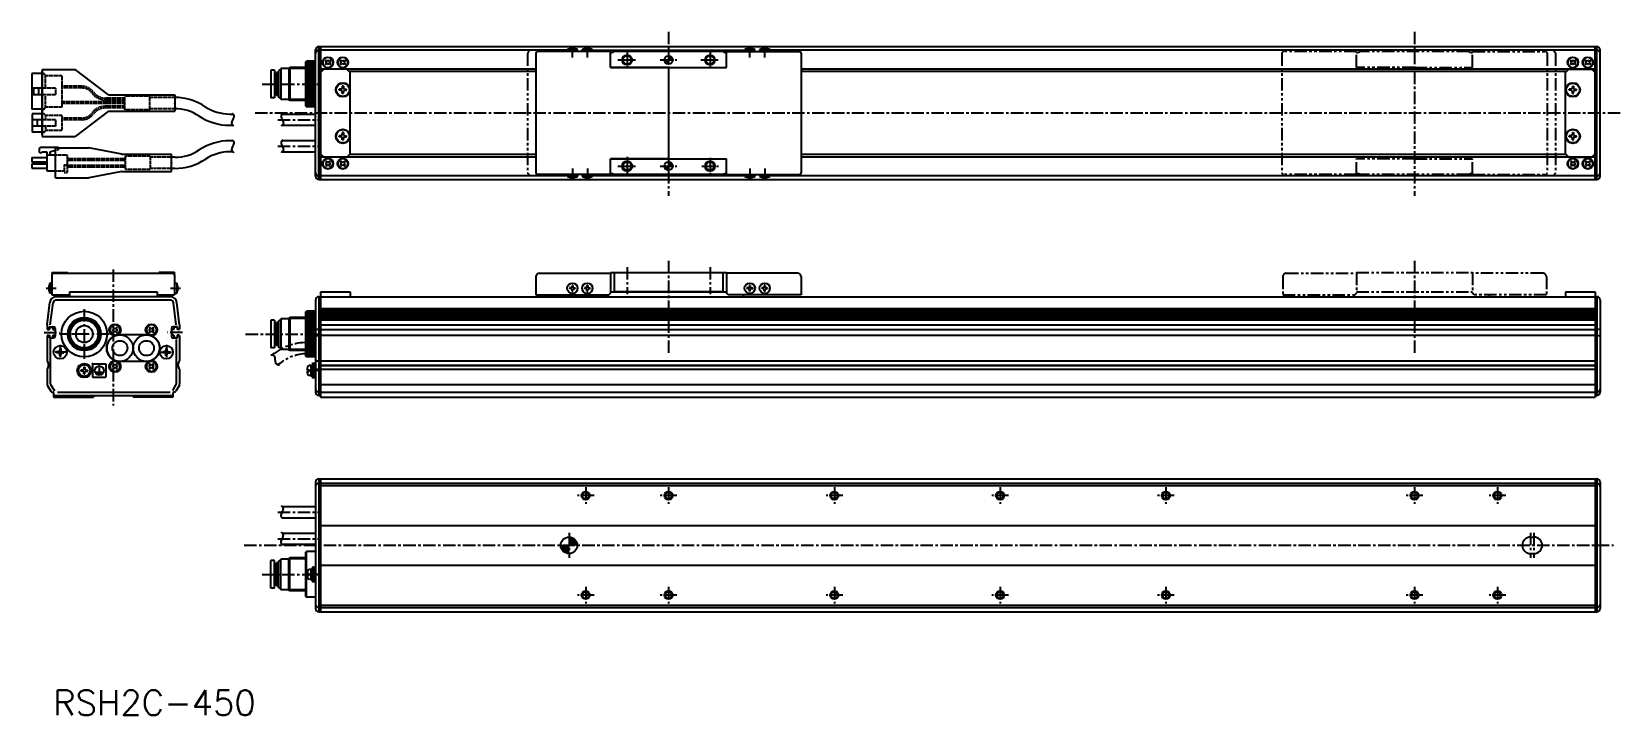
# Model space of a CAD drawing. Extents: x -609 to 349, y 146 to 558.
import ezdxf

# ---------------------------------------------------------------- set-up
doc = ezdxf.new("R2010")
doc.units = 0
for name, pattern in [('CENTER', [12, 7.5, -1.5, 1.5, -1.5]), ('CONTINOUS', [0]), ('DASHED', [0.75, 0.5, -0.25]), ('PHANTOM', [15, 7.5, -1.5, 1.5, -1.5, 1.5, -1.5])]:
    doc.linetypes.add(name, pattern=pattern)
doc.layers.get('0').update_dxf_attribs({"linetype": 'CONTINUOUS'})
doc.layers.add('CENTER', color=1, linetype='CENTER')
doc.styles.get("Standard").update_dxf_attribs({"font": 'txt.shx', "height": 10})

msp = doc.modelspace()

# ---------------------------------------------------------------- texts
msp.add_text('RSH2C-450', height=15).set_placement((-595.95, 145.89))

# ---------------------------------------------------------------- blocks, each defined once
blk = doc.blocks.new('*X6')
at = {"color": 0}
for p, q in [((-224.77, 479.18), (-224.72, 479.23)), ((-224.77, 478.95), (-224.51, 479.22)), ((-224.77, 478.73), (-224.31, 479.19)), ((-224.77, 478.51), (-224.13, 479.15)), ((-224.77, 478.28), (-223.96, 479.1)), ((-227.27, 476.68), (-227.22, 476.73)), ((-227.26, 476.47), (-226.99, 476.73)), ((-227.23, 476.27), (-226.77, 476.73)), ((-227.19, 476.09), (-226.55, 476.73)), ((-227.14, 475.92), (-226.32, 476.73)), ((-227.07, 475.76), (-226.1, 476.73)), ((-227, 475.6), (-225.88, 476.73)), ((-226.92, 475.46), (-225.65, 476.73)), ((-226.84, 475.32), (-225.43, 476.73)), ((-226.74, 475.19), (-225.21, 476.73)), ((-226.64, 475.07), (-224.98, 476.73)), ((-226.53, 474.96), (-224.77, 476.72)), ((-226.42, 474.85), (-224.77, 476.49)), ((-226.29, 474.75), (-224.77, 476.27)), ((-226.16, 474.65), (-224.77, 476.05)), ((-226.03, 474.57), (-224.77, 475.82)), ((-225.88, 474.49), (-224.77, 475.6)), ((-225.73, 474.42), (-224.77, 475.38)), ((-225.56, 474.36), (-224.77, 475.15)), ((-225.39, 474.31), (-224.77, 474.93)), ((-225.21, 474.27), (-224.77, 474.7)), ((-225.01, 474.24), (-224.77, 474.48)), ((-224.8, 474.23), (-224.77, 474.26)), ((-224.77, 478.06), (-223.8, 479.03)), ((-224.77, 477.83), (-223.65, 478.96)), ((-224.77, 477.61), (-223.5, 478.88)), ((-224.77, 477.39), (-223.36, 478.8)), ((-224.77, 477.16), (-223.23, 478.7)), ((-224.77, 476.94), (-223.11, 478.6)), ((-224.76, 476.73), (-223, 478.49)), ((-224.53, 476.73), (-222.89, 478.38)), ((-224.31, 476.73), (-222.79, 478.25)), ((-224.09, 476.73), (-222.7, 478.12)), ((-223.86, 476.73), (-222.61, 477.99)), ((-223.64, 476.73), (-222.53, 477.84)), ((-223.42, 476.73), (-222.46, 477.69)), ((-223.19, 476.73), (-222.4, 477.52)), ((-222.97, 476.73), (-222.35, 477.35)), ((-222.75, 476.73), (-222.31, 477.17)), ((-222.52, 476.73), (-222.28, 476.97)), ((-222.3, 476.73), (-222.27, 476.76))]:
    blk.add_line(p, q, dxfattribs=at)
blk = doc.blocks.new('*X7')
at = {"color": 0}
for p, q in [((-227.27, 540.63), (-227.17, 540.73)), ((-227.25, 540.42), (-226.95, 540.73)), ((-227.22, 540.23), (-226.72, 540.73)), ((-227.18, 540.05), (-226.5, 540.73)), ((-227.12, 539.88), (-226.27, 540.73)), ((-227.06, 539.72), (-226.05, 540.73)), ((-226.99, 539.57), (-225.83, 540.73)), ((-226.91, 539.43), (-225.6, 540.73)), ((-226.82, 539.29), (-225.38, 540.73)), ((-226.72, 539.17), (-225.16, 540.73)), ((-226.62, 539.05), (-224.93, 540.73)), ((-226.51, 538.93), (-224.77, 540.67)), ((-226.39, 538.83), (-224.77, 540.44)), ((-226.27, 538.73), (-224.77, 540.22)), ((-226.14, 538.64), (-224.77, 540)), ((-226, 538.55), (-224.77, 539.77)), ((-225.85, 538.47), (-224.77, 539.55)), ((-225.69, 538.41), (-224.77, 539.33)), ((-225.53, 538.35), (-224.77, 539.1)), ((-225.35, 538.3), (-224.77, 538.88)), ((-225.17, 538.26), (-224.77, 538.66)), ((-224.97, 538.24), (-224.77, 538.43)), ((-224.77, 543.13), (-224.67, 543.23)), ((-224.77, 542.9), (-224.46, 543.21)), ((-224.77, 542.68), (-224.27, 543.18)), ((-224.77, 542.46), (-224.09, 543.14)), ((-224.77, 542.23), (-223.92, 543.08)), ((-224.77, 542.01), (-223.76, 543.02)), ((-224.77, 541.79), (-223.61, 542.95)), ((-224.77, 541.56), (-223.47, 542.87)), ((-224.77, 541.34), (-223.34, 542.78)), ((-224.77, 541.12), (-223.21, 542.68)), ((-224.77, 540.89), (-223.09, 542.58)), ((-224.71, 540.73), (-222.97, 542.47)), ((-224.49, 540.73), (-222.87, 542.35)), ((-224.26, 540.73), (-222.77, 542.23)), ((-224.04, 540.73), (-222.68, 542.09)), ((-223.82, 540.73), (-222.59, 541.95)), ((-223.59, 540.73), (-222.52, 541.81)), ((-223.37, 540.73), (-222.45, 541.65)), ((-223.14, 540.73), (-222.39, 541.49)), ((-222.92, 540.73), (-222.34, 541.31)), ((-222.7, 540.73), (-222.3, 541.12)), ((-222.47, 540.73), (-222.28, 540.92))]:
    blk.add_line(p, q, dxfattribs=at)
blk = doc.blocks.new('DTL0003')
at = {"color": 0, "linetype": 'CONTINUOUS'}
for p, q in [((0, 0), (0, -8)), ((0, 0), (8, 0)), ((8, 0), (8, -8)), ((0, -8), (8, -8)), ((2.03, -4.87), (5.97, -4.87)), ((2.34, -5.37), (5.66, -5.37)), ((2.94, -5.87), (5.06, -5.87)), ((4, -2.07), (4, -4.87))]:
    blk.add_line(p, q, dxfattribs=at)
blk.add_circle((4, -4), 2.75, dxfattribs=at)
at = {"color": 0}
blk.add_point((0, 0), dxfattribs=at)
blk = doc.blocks.new('DTL0004')
at = {"color": 0, "linetype": 'CONTINUOUS'}
for radius in [13.75, 10, 9.4, 8.4, 5.1]:
    blk.add_circle((0, 0), radius, dxfattribs=at)
at = {"color": 0}
for p in [(0, 12), (0, 0)]:
    blk.add_point(p, dxfattribs=at)
blk = doc.blocks.new('*X8')
at = {"color": 0}
for p, q in [((-284.77, 253.05), (-284.58, 253.25)), ((-284.77, 252.6), (-284.16, 253.21)), ((-284.77, 252.16), (-283.78, 253.15)), ((-284.77, 251.71), (-283.42, 253.06)), ((-284.77, 251.26), (-283.08, 252.96)), ((-284.77, 250.82), (-282.76, 252.83)), ((-284.77, 250.37), (-282.46, 252.68)), ((-284.77, 249.92), (-282.17, 252.52)), ((-284.77, 249.47), (-281.9, 252.34)), ((-284.77, 249.03), (-281.65, 252.15)), ((-284.77, 248.58), (-281.41, 251.95)), ((-284.65, 248.25), (-281.18, 251.73)), ((-284.21, 248.25), (-280.97, 251.49)), ((-283.76, 248.25), (-280.77, 251.24)), ((-283.31, 248.25), (-280.58, 250.98)), ((-282.87, 248.25), (-280.41, 250.7)), ((-282.42, 248.25), (-280.26, 250.41)), ((-281.97, 248.25), (-280.13, 250.1)), ((-281.52, 248.25), (-280.01, 249.77)), ((-281.08, 248.25), (-279.91, 249.42)), ((-289.77, 248.06), (-289.57, 248.25)), ((-289.74, 247.64), (-289.13, 248.25)), ((-289.67, 247.26), (-288.68, 248.25)), ((-289.59, 246.9), (-288.23, 248.25)), ((-289.48, 246.56), (-287.78, 248.25)), ((-289.35, 246.24), (-287.34, 248.25)), ((-289.2, 245.94), (-286.89, 248.25)), ((-289.04, 245.65), (-286.44, 248.25)), ((-288.87, 245.38), (-286, 248.25)), ((-288.67, 245.12), (-285.55, 248.25)), ((-288.47, 244.88), (-285.1, 248.25)), ((-288.25, 244.66), (-284.77, 248.13)), ((-288.01, 244.44), (-284.77, 247.69)), ((-287.77, 244.25), (-284.77, 247.24)), ((-287.5, 244.06), (-284.77, 246.79)), ((-287.22, 243.89), (-284.77, 246.34)), ((-286.93, 243.74), (-284.77, 245.9)), ((-286.62, 243.6), (-284.77, 245.45)), ((-286.29, 243.49), (-284.77, 245)), ((-285.94, 243.39), (-284.77, 244.55)), ((-285.57, 243.31), (-284.77, 244.11)), ((-285.17, 243.27), (-284.77, 243.66)), ((-280.63, 248.25), (-279.84, 249.04)), ((-280.18, 248.25), (-279.79, 248.64))]:
    blk.add_line(p, q, dxfattribs=at)

# ---------------------------------------------------------------- linework, layer by layer
at = {"color": 7, "linetype": 'CONTINOUS'}
for p, q in [((-437.77, 470.73), (-437.77, 546.73)), ((-435.77, 548.73), (335.23, 548.73)), ((-435.77, 468.73), (-435.77, 548.73)), ((-434.77, 546.66), (-435.77, 546.66)), ((-434.77, 548.73), (-434.77, 468.73)), ((-285.92, 546.66), (-434.77, 546.66)), ((-285.92, 545.73), (-285.81, 547.03)), ((-283.17, 547.03), (-285.81, 547.03)), ((-283.17, 547.62), (-283.17, 546.63)), ((-282.37, 546.63), (-283.17, 546.63)), ((-282.37, 547.62), (-282.37, 546.63)), ((-279.74, 547.03), (-282.37, 547.03)), ((-279.62, 545.73), (-279.74, 547.03)), ((-276.92, 545.73), (-276.81, 547.03)), ((-274.17, 547.03), (-276.81, 547.03)), ((-274.17, 547.62), (-274.17, 546.63)), ((-273.37, 546.63), (-274.17, 546.63)), ((-273.37, 547.62), (-273.37, 546.63)), ((-270.74, 547.03), (-273.37, 547.03)), ((-270.62, 545.73), (-270.74, 547.03)), ((-270.62, 546.66), (-178.92, 546.66)), ((-178.92, 545.73), (-178.81, 547.03)), ((-178.81, 547.03), (-176.17, 547.03)), ((-176.17, 547.62), (-176.17, 546.63)), ((-176.17, 546.63), (-175.37, 546.63)), ((-175.37, 547.62), (-175.37, 546.63)), ((-175.37, 547.03), (-172.74, 547.03)), ((-172.62, 545.73), (-172.74, 547.03)), ((-169.92, 545.73), (-169.81, 547.03)), ((-169.81, 547.03), (-167.17, 547.03)), ((-167.17, 547.62), (-167.17, 546.63)), ((-167.17, 546.63), (-166.37, 546.63)), ((-166.37, 547.62), (-166.37, 546.63)), ((-166.37, 547.03), (-163.74, 547.03)), ((-163.62, 545.73), (-163.74, 547.03)), ((334.23, 546.66), (-163.62, 546.66)), ((334.23, 468.73), (334.23, 548.73)), ((334.23, 546.66), (335.23, 546.66)), ((335.23, 468.73), (335.23, 548.73)), ((337.23, 470.73), (337.23, 546.73)), ((-443.77, 539.48), (-443.27, 539.98)), ((-443.77, 539.48), (-443.77, 512.98)), ((-438.27, 539.98), (-443.27, 539.98)), ((-443.27, 512.48), (-443.27, 539.98)), ((-443.27, 539.73), (-438.27, 539.73)), ((-443.27, 539.43), (-438.27, 539.43)), ((-443.27, 539.03), (-438.27, 539.03)), ((-443.27, 538.63), (-438.27, 538.63)), ((-443.27, 538.23), (-438.27, 538.23)), ((-443.27, 537.83), (-438.27, 537.83)), ((-443.27, 537.23), (-438.27, 537.23)), ((-443.27, 536.63), (-438.27, 536.63)), ((-437.77, 539.48), (-438.27, 539.98)), ((-438.27, 539.98), (-438.27, 512.48)), ((-437.77, 512.98), (-437.77, 539.48)), ((-431.81, 540.17), (-431.21, 540.77)), ((-431.4, 539.76), (-431.81, 540.17)), ((-431.81, 538.29), (-431.4, 538.71)), ((-431.21, 537.69), (-431.81, 538.29)), ((-431.21, 540.77), (-430.8, 540.36)), ((-430.8, 538.11), (-431.21, 537.69)), ((-429.75, 540.36), (-429.34, 540.77)), ((-429.34, 537.69), (-429.75, 538.11)), ((-429.34, 540.77), (-428.73, 540.17)), ((-428.73, 538.29), (-429.34, 537.69)), ((-428.73, 540.17), (-429.15, 539.76)), ((-429.15, 538.71), (-428.73, 538.29)), ((-422.81, 540.17), (-422.21, 540.77)), ((-422.4, 539.76), (-422.81, 540.17)), ((-422.81, 538.29), (-422.4, 538.71)), ((-422.21, 537.69), (-422.81, 538.29)), ((-422.21, 540.77), (-421.8, 540.36)), ((-421.8, 538.11), (-422.21, 537.69)), ((-420.75, 540.36), (-420.34, 540.77)), ((-420.34, 537.69), (-420.75, 538.11)), ((-420.34, 540.77), (-419.73, 540.17)), ((-419.73, 538.29), (-420.34, 537.69)), ((-419.73, 540.17), (-420.15, 539.76)), ((-420.15, 538.71), (-419.73, 538.29)), ((-304.77, 544.73), (-304.77, 472.73)), ((-259.77, 545.73), (-303.77, 545.73)), ((-259.77, 536.23), (-259.77, 545.73)), ((-191.95, 545.73), (-257.59, 545.73)), ((-189.77, 545.73), (-145.77, 545.73)), ((-189.77, 536.23), (-189.77, 545.73)), ((-144.77, 544.73), (-144.77, 472.73)), ((319.19, 540.17), (319.79, 540.77)), ((319.6, 539.76), (319.19, 540.17)), ((319.19, 538.29), (319.6, 538.71)), ((319.79, 537.69), (319.19, 538.29)), ((319.79, 540.77), (320.2, 540.36)), ((320.2, 538.11), (319.79, 537.69)), ((321.25, 540.36), (321.66, 540.77)), ((321.66, 537.69), (321.25, 538.11)), ((321.66, 540.77), (322.27, 540.17)), ((322.27, 538.29), (321.66, 537.69)), ((322.27, 540.17), (321.85, 539.76)), ((321.85, 538.71), (322.27, 538.29)), ((328.19, 540.17), (328.79, 540.77)), ((328.6, 539.76), (328.19, 540.17)), ((328.19, 538.29), (328.6, 538.71)), ((328.79, 537.69), (328.19, 538.29)), ((328.79, 540.77), (329.2, 540.36)), ((329.2, 538.11), (328.79, 537.69)), ((330.25, 540.36), (330.66, 540.77)), ((330.66, 537.69), (330.25, 538.11)), ((330.66, 540.77), (331.27, 540.17)), ((331.27, 538.29), (330.66, 537.69)), ((331.27, 540.17), (330.85, 539.76)), ((330.85, 538.71), (331.27, 538.29)), ((-602.67, 532.48), (-608.87, 532.48)), ((-608.87, 532.48), (-608.87, 510.98)), ((-462.57, 534.63), (-464.77, 534.63)), ((-464.77, 534.63), (-464.77, 517.83)), ((-462.57, 534.63), (-462.57, 517.83)), ((-461.34, 532.23), (-462.57, 532.23)), ((-459.97, 533.23), (-461.28, 533.23)), ((-461.27, 533.23), (-461.27, 519.23)), ((-458.57, 534.87), (-459.97, 534.07)), ((-459.97, 534.06), (-459.97, 518.4)), ((-458.57, 535.48), (-458.57, 516.98)), ((-453.77, 535.48), (-458.57, 535.48)), ((-453.27, 536.23), (-453.77, 535.73)), ((-453.77, 535.73), (-453.77, 516.73)), ((-443.77, 535.63), (-453.77, 535.63)), ((-453.27, 536.23), (-453.27, 516.23)), ((-443.77, 536.23), (-453.27, 536.23)), ((-443.27, 536.03), (-438.27, 536.03)), ((-443.27, 535.43), (-438.27, 535.43)), ((-443.27, 534.63), (-438.27, 534.63)), ((-443.27, 533.83), (-438.27, 533.83)), ((-443.27, 533.03), (-438.27, 533.03)), ((-443.27, 532.23), (-438.27, 532.23)), ((-443.27, 531.23), (-438.27, 531.23)), ((-443.27, 530.23), (-438.27, 530.23)), ((-443.27, 529.23), (-438.27, 529.23)), ((-443.27, 528.23), (-438.27, 528.23)), ((-443.27, 527.23), (-438.27, 527.23)), ((-434.77, 533.23), (-432.77, 535.23)), ((-304.77, 535.23), (-434.77, 535.23)), ((-418.77, 535.23), (-432.77, 535.23)), ((-416.77, 533.23), (-418.77, 535.23)), ((-304.77, 533.73), (-417.27, 533.73)), ((-416.77, 484.23), (-416.77, 533.23)), ((-259.77, 536.23), (-189.77, 536.23)), ((-224.77, 536.23), (-259.77, 536.23)), ((-224.77, 536.23), (-224.77, 481.23)), ((-224.77, 536.23), (-189.77, 536.23)), ((334.23, 535.23), (-144.77, 535.23)), ((316.73, 533.73), (-144.77, 533.73)), ((316.23, 533.23), (318.23, 535.23)), ((316.23, 484.23), (316.23, 533.23)), ((318.23, 535.23), (332.23, 535.23)), ((334.23, 533.23), (332.23, 535.23)), ((334.23, 484.23), (334.23, 533.23)), ((-602.67, 523.73), (-608.87, 523.73)), ((-602.67, 519.73), (-608.87, 519.73)), ((-607.87, 523.73), (-607.87, 519.73)), ((-604.87, 523.73), (-604.87, 519.73)), ((-462.57, 517.83), (-464.77, 517.83)), ((-461.34, 520.23), (-462.57, 520.23)), ((-459.97, 519.23), (-461.28, 519.23)), ((-458.57, 517.59), (-459.97, 518.4)), ((-443.27, 526.23), (-438.27, 526.23)), ((-443.27, 525.23), (-438.27, 525.23)), ((-443.27, 524.23), (-438.27, 524.23)), ((-443.27, 523.23), (-438.27, 523.23)), ((-443.27, 522.23), (-438.27, 522.23)), ((-443.27, 521.23), (-438.27, 521.23)), ((-443.27, 520.23), (-438.27, 520.23)), ((-443.27, 519.43), (-438.27, 519.43)), ((-443.27, 518.63), (-438.27, 518.63)), ((-443.27, 517.83), (-438.27, 517.83)), ((-422.53, 523.05), (-423.47, 523.05)), ((-423.47, 522.42), (-423.47, 523.05)), ((-422.53, 522.42), (-423.47, 522.42)), ((-421.59, 524.93), (-421.59, 523.99)), ((-420.96, 524.93), (-421.59, 524.93)), ((-421.59, 520.53), (-421.59, 521.48)), ((-420.96, 520.53), (-421.59, 520.53)), ((-420.96, 524.93), (-420.96, 523.99)), ((-420.96, 520.53), (-420.96, 521.48)), ((-420.02, 523.05), (-419.07, 523.05)), ((-420.02, 522.42), (-419.07, 522.42)), ((-419.07, 522.42), (-419.07, 523.05)), ((318.53, 522.42), (318.53, 523.05)), ((319.47, 523.05), (318.53, 523.05)), ((319.47, 522.42), (318.53, 522.42)), ((320.41, 524.93), (320.41, 523.99)), ((320.41, 524.93), (321.04, 524.93)), ((320.41, 520.53), (320.41, 521.48)), ((320.41, 520.53), (321.04, 520.53)), ((321.04, 524.93), (321.04, 523.99)), ((321.04, 520.53), (321.04, 521.48)), ((321.98, 523.05), (322.93, 523.05)), ((321.98, 522.42), (322.93, 522.42)), ((322.93, 522.42), (322.93, 523.05)), ((-602.67, 510.98), (-608.87, 510.98)), ((-608.67, 508.23), (-608.67, 497.23)), ((-602.67, 508.23), (-608.67, 508.23)), ((-489.51, 508.13), (-487.6, 508.13)), ((-453.77, 516.98), (-458.57, 516.98)), ((-457.9, 508.13), (-437.77, 508.13)), ((-443.77, 516.83), (-453.77, 516.83)), ((-453.27, 516.23), (-453.77, 516.73)), ((-443.77, 516.23), (-453.27, 516.23)), ((-443.77, 512.98), (-443.27, 512.48)), ((-443.27, 517.03), (-438.27, 517.03)), ((-443.27, 516.43), (-438.27, 516.43)), ((-443.27, 515.83), (-438.27, 515.83)), ((-443.27, 515.23), (-438.27, 515.23)), ((-443.27, 514.63), (-438.27, 514.63)), ((-443.27, 514.23), (-438.27, 514.23)), ((-443.27, 513.83), (-438.27, 513.83)), ((-443.27, 513.43), (-438.27, 513.43)), ((-443.27, 513.03), (-438.27, 513.03)), ((-443.27, 512.73), (-438.27, 512.73)), ((-438.27, 512.48), (-443.27, 512.48)), ((-438.27, 512.48), (-437.77, 512.98)), ((-602.67, 504.73), (-608.67, 504.73)), ((-602.67, 500.73), (-608.67, 500.73)), ((-605.67, 504.73), (-605.67, 500.73)), ((-489.63, 501.33), (-487.58, 501.33)), ((-457.92, 501.33), (-437.77, 501.33)), ((-602.67, 497.23), (-608.67, 497.23)), ((-487.56, 492.08), (-489.41, 492.08)), ((-457.9, 492.13), (-437.77, 492.13)), ((-422.53, 495.05), (-423.47, 495.05)), ((-423.47, 494.42), (-423.47, 495.05)), ((-422.53, 494.42), (-423.47, 494.42)), ((-421.59, 496.93), (-421.59, 495.99)), ((-420.96, 496.93), (-421.59, 496.93)), ((-421.59, 492.53), (-421.59, 493.48)), ((-420.96, 492.53), (-421.59, 492.53)), ((-420.96, 496.93), (-420.96, 495.99)), ((-420.96, 492.53), (-420.96, 493.48)), ((-420.02, 495.05), (-419.07, 495.05)), ((-420.02, 494.42), (-419.07, 494.42)), ((-419.07, 494.42), (-419.07, 495.05)), ((318.53, 494.42), (318.53, 495.05)), ((319.47, 495.05), (318.53, 495.05)), ((319.47, 494.42), (318.53, 494.42)), ((320.41, 496.93), (320.41, 495.99)), ((320.41, 496.93), (321.04, 496.93)), ((320.41, 492.53), (320.41, 493.48)), ((320.41, 492.53), (321.04, 492.53)), ((321.04, 496.93), (321.04, 495.99)), ((321.04, 492.53), (321.04, 493.48)), ((321.98, 495.05), (322.93, 495.05)), ((321.98, 494.42), (322.93, 494.42)), ((322.93, 494.42), (322.93, 495.05)), ((-608.9, 481.97), (-608.9, 479.27)), ((-608.9, 481.97), (-599.9, 481.97)), ((-608.9, 479.27), (-599.9, 479.27)), ((-604.4, 487.19), (-604.4, 485.39)), ((-603.5, 484.49), (-604.4, 485.39)), ((-603.5, 488.09), (-592.7, 488.09)), ((-603.5, 484.49), (-602.6, 485.39)), ((-602.6, 485.39), (-599.9, 485.39)), ((-599.9, 485.39), (-599.9, 473.87)), ((-599.9, 483.59), (-594.57, 483.59)), ((-597.34, 485.59), (-594.57, 486.3)), ((-592.7, 488.09), (-592.7, 487.68)), ((-522.57, 482.08), (-524.57, 482.08)), ((-487.64, 485.38), (-489.41, 485.38)), ((-457.92, 485.33), (-437.77, 485.33)), ((-432.77, 482.23), (-434.77, 484.23)), ((-304.77, 482.23), (-434.77, 482.23)), ((-418.77, 482.23), (-432.77, 482.23)), ((-431.21, 479.77), (-431.81, 479.17)), ((-431.81, 479.17), (-431.4, 478.76)), ((-430.8, 479.36), (-431.21, 479.77)), ((-429.34, 479.77), (-429.75, 479.36)), ((-428.73, 479.17), (-429.34, 479.77)), ((-429.15, 478.76), (-428.73, 479.17)), ((-422.21, 479.77), (-422.81, 479.17)), ((-422.81, 479.17), (-422.4, 478.76)), ((-421.8, 479.36), (-422.21, 479.77)), ((-420.34, 479.77), (-420.75, 479.36)), ((-419.73, 479.17), (-420.34, 479.77)), ((-420.15, 478.76), (-419.73, 479.17)), ((-418.77, 482.23), (-416.77, 484.23)), ((-304.77, 483.73), (-417.27, 483.73)), ((-259.77, 471.73), (-259.77, 481.23)), ((-259.77, 481.23), (-189.77, 481.23)), ((-224.77, 481.23), (-259.77, 481.23)), ((-224.77, 481.23), (-189.77, 481.23)), ((-189.77, 471.73), (-189.77, 481.23)), ((316.73, 483.73), (-144.77, 483.73)), ((334.23, 482.23), (-144.77, 482.23)), ((318.23, 482.23), (316.23, 484.23)), ((318.23, 482.23), (332.23, 482.23)), ((319.79, 479.77), (319.19, 479.17)), ((319.19, 479.17), (319.6, 478.76)), ((320.2, 479.36), (319.79, 479.77)), ((321.66, 479.77), (321.25, 479.36)), ((322.27, 479.17), (321.66, 479.77)), ((321.85, 478.76), (322.27, 479.17)), ((328.79, 479.77), (328.19, 479.17)), ((328.19, 479.17), (328.6, 478.76)), ((329.2, 479.36), (328.79, 479.77)), ((330.66, 479.77), (330.25, 479.36)), ((331.27, 479.17), (330.66, 479.77)), ((330.85, 478.76), (331.27, 479.17)), ((332.23, 482.23), (334.23, 484.23)), ((-608.9, 478.19), (-599.9, 478.19)), ((-608.9, 478.19), (-608.9, 475.49)), ((-608.9, 475.49), (-599.9, 475.49)), ((-599.9, 473.87), (-594.57, 473.87)), ((-522.57, 475.38), (-524.57, 475.38)), ((-434.77, 470.8), (-435.77, 470.8)), ((-285.92, 470.8), (-434.77, 470.8)), ((-431.4, 477.71), (-431.81, 477.29)), ((-431.81, 477.29), (-431.21, 476.69)), ((-431.21, 476.69), (-430.8, 477.11)), ((-429.75, 477.11), (-429.34, 476.69)), ((-429.34, 476.69), (-428.73, 477.29)), ((-428.73, 477.29), (-429.15, 477.71)), ((-422.4, 477.71), (-422.81, 477.29)), ((-422.81, 477.29), (-422.21, 476.69)), ((-422.21, 476.69), (-421.8, 477.11)), ((-420.75, 477.11), (-420.34, 476.69)), ((-420.34, 476.69), (-419.73, 477.29)), ((-419.73, 477.29), (-420.15, 477.71)), ((-259.77, 471.73), (-303.77, 471.73)), ((-285.92, 471.73), (-285.81, 470.43)), ((-283.17, 470.43), (-285.81, 470.43)), ((-282.37, 470.83), (-283.17, 470.83)), ((-283.17, 469.84), (-283.17, 470.83)), ((-282.37, 469.84), (-282.37, 470.83)), ((-279.74, 470.43), (-282.37, 470.43)), ((-279.62, 471.73), (-279.74, 470.43)), ((-276.92, 471.73), (-276.81, 470.43)), ((-274.17, 470.43), (-276.81, 470.43)), ((-274.17, 469.84), (-274.17, 470.83)), ((-273.37, 470.83), (-274.17, 470.83)), ((-273.37, 469.84), (-273.37, 470.83)), ((-270.74, 470.43), (-273.37, 470.43)), ((-270.62, 471.73), (-270.74, 470.43)), ((-178.92, 470.8), (-270.62, 470.8)), ((-191.95, 471.73), (-257.59, 471.73)), ((-189.77, 471.73), (-145.77, 471.73)), ((-178.92, 471.73), (-178.81, 470.43)), ((-178.81, 470.43), (-176.17, 470.43)), ((-176.17, 469.84), (-176.17, 470.83)), ((-176.17, 470.83), (-175.37, 470.83)), ((-175.37, 469.84), (-175.37, 470.83)), ((-175.37, 470.43), (-172.74, 470.43)), ((-172.62, 471.73), (-172.74, 470.43)), ((-169.92, 471.73), (-169.81, 470.43)), ((-169.81, 470.43), (-167.17, 470.43)), ((-167.17, 470.83), (-166.37, 470.83)), ((-167.17, 469.84), (-167.17, 470.83)), ((-166.37, 469.84), (-166.37, 470.83)), ((-166.37, 470.43), (-163.74, 470.43)), ((-163.62, 471.73), (-163.74, 470.43)), ((334.23, 470.8), (-163.62, 470.8)), ((319.6, 477.71), (319.19, 477.29)), ((319.19, 477.29), (319.79, 476.69)), ((319.79, 476.69), (320.2, 477.11)), ((321.25, 477.11), (321.66, 476.69)), ((321.66, 476.69), (322.27, 477.29)), ((322.27, 477.29), (321.85, 477.71)), ((328.6, 477.71), (328.19, 477.29)), ((328.19, 477.29), (328.79, 476.69)), ((328.79, 476.69), (329.2, 477.11)), ((330.25, 477.11), (330.66, 476.69)), ((330.66, 476.69), (331.27, 477.29)), ((331.27, 477.29), (330.85, 477.71)), ((334.23, 470.8), (335.23, 470.8)), ((-435.77, 468.73), (335.23, 468.73)), ((-596.71, 412.56), (-587.21, 412.56)), ((-596.71, 412.56), (-596.71, 412.06)), ((-595.71, 412.16), (-523.71, 412.16)), ((-587.21, 412.56), (-587.21, 412.16)), ((-532.21, 412.56), (-532.21, 412.16)), ((-522.71, 412.56), (-532.21, 412.56)), ((-522.71, 412.56), (-522.71, 412.06)), ((-302.77, 412.16), (-259.77, 412.16)), ((-259.77, 412.56), (-189.77, 412.56)), ((-259.77, 412.56), (-259.77, 400.16)), ((-257.59, 412.56), (-257.59, 401.09)), ((-191.95, 412.56), (-191.95, 401.09)), ((-189.77, 412.56), (-189.77, 400.16)), ((-146.77, 412.16), (-189.77, 412.16)), ((-598.6, 403.56), (-597.61, 403.56)), ((-598.6, 402.76), (-597.61, 402.76)), ((-596.71, 406.31), (-598.01, 406.2)), ((-598.01, 406.2), (-598.01, 403.56)), ((-598.01, 402.76), (-598.01, 400.12)), ((-597.61, 403.56), (-597.61, 402.76)), ((-596.71, 411.16), (-596.71, 399.16)), ((-596.71, 406.31), (-596.71, 400.01)), ((-522.71, 411.16), (-522.71, 399.16)), ((-522.71, 406.31), (-522.71, 400.01)), ((-522.71, 406.31), (-521.41, 406.2)), ((-520.82, 403.56), (-521.81, 403.56)), ((-521.81, 403.56), (-521.81, 402.76)), ((-520.82, 402.76), (-521.81, 402.76)), ((-521.41, 406.2), (-521.41, 403.56)), ((-521.41, 402.76), (-521.41, 400.12)), ((-304.77, 410.16), (-304.77, 399.16)), ((-283.77, 403.41), (-284.52, 403.41)), ((-284.52, 403.41), (-284.52, 402.91)), ((-283.77, 402.91), (-284.52, 402.91)), ((-283.02, 404.91), (-282.52, 404.91)), ((-283.02, 404.91), (-283.02, 404.16)), ((-282.52, 404.91), (-282.52, 404.16)), ((-281.78, 403.41), (-281.02, 403.41)), ((-281.78, 402.91), (-281.02, 402.91)), ((-281.02, 403.41), (-281.02, 402.91)), ((-274.77, 403.41), (-275.52, 403.41)), ((-275.52, 403.41), (-275.52, 402.91)), ((-274.77, 402.91), (-275.52, 402.91)), ((-274.02, 404.91), (-273.52, 404.91)), ((-274.02, 404.91), (-274.02, 404.16)), ((-273.52, 404.91), (-273.52, 404.16)), ((-272.78, 403.41), (-272.02, 403.41)), ((-272.78, 402.91), (-272.02, 402.91)), ((-272.02, 403.41), (-272.02, 402.91)), ((-176.77, 403.41), (-177.52, 403.41)), ((-177.52, 403.41), (-177.52, 402.91)), ((-176.77, 402.91), (-177.52, 402.91)), ((-176.02, 404.91), (-176.02, 404.16)), ((-175.52, 404.91), (-176.02, 404.91)), ((-175.52, 404.91), (-175.52, 404.16)), ((-174.78, 403.41), (-174.02, 403.41)), ((-174.78, 402.91), (-174.02, 402.91)), ((-174.02, 403.41), (-174.02, 402.91)), ((-167.77, 403.41), (-168.52, 403.41)), ((-168.52, 403.41), (-168.52, 402.91)), ((-167.77, 402.91), (-168.52, 402.91)), ((-167.02, 404.91), (-167.02, 404.16)), ((-166.52, 404.91), (-167.02, 404.91)), ((-166.52, 404.91), (-166.52, 404.16)), ((-165.78, 403.41), (-165.02, 403.41)), ((-165.78, 402.91), (-165.02, 402.91)), ((-165.02, 403.41), (-165.02, 402.91)), ((-144.77, 410.16), (-144.77, 399.16)), ((-599.71, 381.18), (-598.07, 394.55)), ((-596.71, 400.01), (-598.01, 400.12)), ((-597.71, 381.05), (-596.08, 394.3)), ((-596.71, 399.16), (-586.21, 399.16)), ((-525.32, 398.06), (-594.1, 398.06)), ((-525.32, 396.06), (-594.1, 396.06)), ((-586.21, 400.96), (-586.21, 398.06)), ((-586.21, 400.96), (-533.21, 400.96)), ((-533.21, 400.96), (-533.21, 398.06)), ((-533.21, 399.16), (-522.71, 399.16)), ((-521.71, 381.05), (-523.34, 394.3)), ((-522.71, 400.01), (-521.41, 400.12)), ((-519.71, 381.18), (-521.35, 394.55)), ((-437.77, 396.06), (-437.77, 340.56)), ((-435.77, 398.06), (335.23, 398.06)), ((-435.77, 398.06), (-435.77, 338.56)), ((-434.77, 400.96), (-434.77, 398.06)), ((-434.77, 400.96), (-416.77, 400.96)), ((-434.77, 398.06), (-434.77, 337.56)), ((-416.77, 400.96), (-416.77, 398.06)), ((-304.77, 399.16), (-260.77, 399.16)), ((-283.02, 401.41), (-283.02, 402.16)), ((-283.02, 401.41), (-282.52, 401.41)), ((-282.52, 401.41), (-282.52, 402.16)), ((-274.02, 401.41), (-274.02, 402.16)), ((-274.02, 401.41), (-273.52, 401.41)), ((-273.52, 401.41), (-273.52, 402.16)), ((-269.77, 399.16), (-269.77, 398.06)), ((-260.77, 399.16), (-259.77, 400.16)), ((-259.77, 401.09), (-189.77, 401.09)), ((-257.59, 401.12), (-191.95, 401.12)), ((-188.77, 399.16), (-189.77, 400.16)), ((-144.77, 399.16), (-188.77, 399.16)), ((-179.77, 399.16), (-179.77, 398.06)), ((-176.02, 401.41), (-176.02, 402.16)), ((-175.52, 401.41), (-176.02, 401.41)), ((-175.52, 401.41), (-175.52, 402.16)), ((-167.02, 401.41), (-167.02, 402.16)), ((-166.52, 401.41), (-167.02, 401.41)), ((-166.52, 401.41), (-166.52, 402.16)), ((316.23, 400.96), (334.23, 400.96)), ((316.23, 400.96), (316.23, 398.06)), ((334.23, 400.96), (334.23, 398.06)), ((334.23, 398.06), (334.23, 337.56)), ((335.23, 398.06), (335.23, 338.56)), ((337.23, 396.06), (337.23, 340.56)), ((-462.57, 383.96), (-464.77, 383.96)), ((-464.77, 383.96), (-464.77, 367.16)), ((-462.57, 383.96), (-462.57, 367.16)), ((-458.57, 384.2), (-459.97, 383.4)), ((-459.97, 383.39), (-459.97, 367.73)), ((-453.77, 384.81), (-458.57, 384.81)), ((-458.57, 384.81), (-458.57, 366.31)), ((-453.27, 385.56), (-453.77, 385.06)), ((-453.77, 385.06), (-453.77, 366.06)), ((-443.77, 384.96), (-453.77, 384.96)), ((-443.77, 385.56), (-453.27, 385.56)), ((-453.27, 385.56), (-453.27, 365.56)), ((-443.77, 388.81), (-443.27, 389.31)), ((-443.77, 388.81), (-443.77, 362.31)), ((-438.27, 389.31), (-443.27, 389.31)), ((-443.27, 361.81), (-443.27, 389.31)), ((-443.27, 389.06), (-438.27, 389.06)), ((-443.27, 388.76), (-438.27, 388.76)), ((-443.27, 388.36), (-438.27, 388.36)), ((-443.27, 387.96), (-438.27, 387.96)), ((-443.27, 387.56), (-438.27, 387.56)), ((-443.27, 387.16), (-438.27, 387.16)), ((-443.27, 386.56), (-438.27, 386.56)), ((-443.27, 385.96), (-438.27, 385.96)), ((-443.27, 385.36), (-438.27, 385.36)), ((-443.27, 384.76), (-438.27, 384.76)), ((-443.27, 383.96), (-438.27, 383.96)), ((-437.77, 388.81), (-438.27, 389.31)), ((-438.27, 389.31), (-438.27, 361.81)), ((-437.77, 362.31), (-437.77, 388.81)), ((-434.77, 391.04), (334.23, 391.04)), ((-434.77, 390.05), (334.23, 390.05)), ((-434.77, 389.06), (334.23, 389.06)), ((-434.77, 388.06), (334.23, 388.06)), ((-434.77, 387.07), (334.23, 387.07)), ((-434.77, 386.08), (334.23, 386.08)), ((-434.77, 385.09), (334.23, 385.09)), ((-434.77, 384.09), (334.23, 384.09)), ((-599.71, 381.18), (-599.71, 378.46)), ((-599.71, 378.46), (-598.41, 378.46)), ((-599.71, 374.66), (-599.71, 359.4)), ((-598.41, 374.66), (-599.71, 374.66)), ((-599.21, 378.31), (-598.21, 378.31)), ((-599.21, 374.81), (-598.21, 374.81)), ((-598.41, 378.46), (-598.41, 379.91)), ((-598.41, 379.91), (-595.71, 379.91)), ((-598.41, 373.21), (-598.41, 374.66)), ((-598.21, 379.76), (-596.21, 379.76)), ((-598.21, 379.76), (-598.21, 378.31)), ((-598.21, 374.81), (-598.21, 373.36)), ((-596.21, 379.76), (-596.21, 378.31)), ((-596.21, 378.31), (-594.71, 378.31)), ((-596.21, 374.81), (-594.71, 374.81)), ((-596.21, 374.81), (-596.21, 373.36)), ((-594.71, 378.91), (-594.71, 374.21)), ((-594.71, 378.31), (-594.71, 374.81)), ((-559.65, 379.6), (-560.25, 379)), ((-560.25, 379), (-559.83, 378.59)), ((-559.83, 377.54), (-560.25, 377.12)), ((-560.25, 377.12), (-559.65, 376.52)), ((-559.23, 379.19), (-559.65, 379.6)), ((-559.65, 376.52), (-559.23, 376.94)), ((-557.77, 379.6), (-558.18, 379.19)), ((-558.18, 376.94), (-557.77, 376.52)), ((-557.17, 379), (-557.77, 379.6)), ((-557.77, 376.52), (-557.17, 377.12)), ((-557.58, 378.59), (-557.17, 379)), ((-557.17, 377.12), (-557.58, 377.54)), ((-539.71, 375.06), (-555.71, 375.06)), ((-537.65, 379.6), (-538.25, 379)), ((-538.25, 379), (-537.83, 378.59)), ((-537.83, 377.54), (-538.25, 377.12)), ((-538.25, 377.12), (-537.65, 376.52)), ((-537.23, 379.19), (-537.65, 379.6)), ((-537.65, 376.52), (-537.23, 376.94)), ((-535.77, 379.6), (-536.18, 379.19)), ((-536.18, 376.94), (-535.77, 376.52)), ((-535.17, 379), (-535.77, 379.6)), ((-535.77, 376.52), (-535.17, 377.12)), ((-535.58, 378.59), (-535.17, 379)), ((-535.17, 377.12), (-535.58, 377.54)), ((-524.71, 378.91), (-524.71, 374.21)), ((-523.21, 378.31), (-524.71, 378.31)), ((-524.71, 378.31), (-524.71, 374.81)), ((-523.21, 374.81), (-524.71, 374.81)), ((-521.01, 379.91), (-523.71, 379.91)), ((-521.21, 379.76), (-523.21, 379.76)), ((-523.21, 379.76), (-523.21, 378.31)), ((-523.21, 374.81), (-523.21, 373.36)), ((-521.21, 379.76), (-521.21, 378.31)), ((-520.21, 378.31), (-521.21, 378.31)), ((-520.21, 374.81), (-521.21, 374.81)), ((-521.21, 374.81), (-521.21, 373.36)), ((-521.01, 378.46), (-521.01, 379.91)), ((-519.71, 378.46), (-521.01, 378.46)), ((-521.01, 373.21), (-521.01, 374.66)), ((-521.01, 374.66), (-519.71, 374.66)), ((-519.71, 381.18), (-519.71, 378.46)), ((-519.71, 374.66), (-519.71, 359.4)), ((-461.34, 381.56), (-462.57, 381.56)), ((-459.97, 382.56), (-461.28, 382.56)), ((-461.27, 382.56), (-461.27, 368.56)), ((-443.27, 383.16), (-438.27, 383.16)), ((-443.27, 382.36), (-438.27, 382.36)), ((-443.27, 381.56), (-438.27, 381.56)), ((-443.27, 380.56), (-438.27, 380.56)), ((-443.27, 379.56), (-438.27, 379.56)), ((-443.27, 378.56), (-438.27, 378.56)), ((-443.27, 377.56), (-438.27, 377.56)), ((-443.27, 376.56), (-438.27, 376.56)), ((-443.27, 375.56), (-438.27, 375.56)), ((-443.27, 374.56), (-438.27, 374.56)), ((-437.77, 378.46), (-434.77, 378.46)), ((-437.77, 374.66), (-434.77, 374.66)), ((-435.77, 381.18), (335.23, 381.18)), ((-434.77, 378.31), (334.23, 378.31)), ((-434.77, 374.81), (334.23, 374.81)), ((334.23, 378.46), (337.23, 378.46)), ((334.23, 374.66), (337.23, 374.66)), ((-595.71, 373.21), (-598.41, 373.21)), ((-598.21, 373.36), (-596.21, 373.36)), ((-597.71, 372.43), (-597.71, 345.6)), ((-593.91, 364.25), (-593.91, 364.88)), ((-592.96, 364.88), (-593.91, 364.88)), ((-592.96, 364.25), (-593.91, 364.25)), ((-592.02, 366.76), (-592.02, 365.82)), ((-592.02, 366.76), (-591.39, 366.76)), ((-591.39, 366.76), (-591.39, 365.82)), ((-590.45, 364.88), (-589.51, 364.88)), ((-590.45, 364.25), (-589.51, 364.25)), ((-589.51, 364.25), (-589.51, 364.88)), ((-529.91, 364.25), (-529.91, 364.88)), ((-528.96, 364.88), (-529.91, 364.88)), ((-528.96, 364.25), (-529.91, 364.25)), ((-527.39, 366.76), (-528.02, 366.76)), ((-528.02, 366.76), (-528.02, 365.82)), ((-527.39, 366.76), (-527.39, 365.82)), ((-526.45, 364.88), (-525.51, 364.88)), ((-526.45, 364.25), (-525.51, 364.25)), ((-525.51, 364.25), (-525.51, 364.88)), ((-523.71, 373.21), (-521.01, 373.21)), ((-521.21, 373.36), (-523.21, 373.36)), ((-521.71, 372.28), (-521.71, 345.6)), ((-462.57, 367.16), (-464.77, 367.16)), ((-461.34, 369.56), (-462.57, 369.56)), ((-459.97, 368.56), (-461.28, 368.56)), ((-458.57, 366.92), (-459.97, 367.73)), ((-453.77, 366.31), (-458.57, 366.31)), ((-443.77, 366.16), (-453.77, 366.16)), ((-453.27, 365.56), (-453.77, 366.06)), ((-443.77, 365.56), (-453.27, 365.56)), ((-443.27, 373.56), (-438.27, 373.56)), ((-443.27, 372.56), (-438.27, 372.56)), ((-443.27, 371.56), (-438.27, 371.56)), ((-443.27, 370.56), (-438.27, 370.56)), ((-443.27, 369.56), (-438.27, 369.56)), ((-443.27, 368.76), (-438.27, 368.76)), ((-443.27, 367.96), (-438.27, 367.96)), ((-443.27, 367.16), (-438.27, 367.16)), ((-443.27, 366.36), (-438.27, 366.36)), ((-443.27, 365.76), (-438.27, 365.76)), ((-443.27, 365.16), (-438.27, 365.16)), ((-443.27, 364.56), (-438.27, 364.56)), ((-598.71, 357.16), (-598.71, 356.56)), ((-592.02, 362.36), (-592.02, 363.31)), ((-592.02, 362.36), (-591.39, 362.36)), ((-591.39, 362.36), (-591.39, 363.31)), ((-577.5, 355.61), (-577.5, 354.73)), ((-577.5, 355.61), (-576.92, 355.61)), ((-576.92, 355.61), (-576.92, 354.73)), ((-559.65, 357.6), (-560.25, 357)), ((-560.25, 357), (-559.83, 356.59)), ((-559.83, 355.54), (-560.25, 355.12)), ((-560.25, 355.12), (-559.65, 354.52)), ((-559.23, 357.19), (-559.65, 357.6)), ((-559.65, 354.52), (-559.23, 354.94)), ((-557.77, 357.6), (-558.18, 357.19)), ((-558.18, 354.94), (-557.77, 354.52)), ((-557.17, 357), (-557.77, 357.6)), ((-557.77, 354.52), (-557.17, 355.12)), ((-557.58, 356.59), (-557.17, 357)), ((-557.17, 355.12), (-557.58, 355.54)), ((-539.71, 359.06), (-555.71, 359.06)), ((-537.65, 357.6), (-538.25, 357)), ((-538.25, 357), (-537.83, 356.59)), ((-537.83, 355.54), (-538.25, 355.12)), ((-538.25, 355.12), (-537.65, 354.52)), ((-537.23, 357.19), (-537.65, 357.6)), ((-537.65, 354.52), (-537.23, 354.94)), ((-535.77, 357.6), (-536.18, 357.19)), ((-536.18, 354.94), (-535.77, 354.52)), ((-535.17, 357), (-535.77, 357.6)), ((-535.77, 354.52), (-535.17, 355.12)), ((-535.58, 356.59), (-535.17, 357)), ((-535.17, 355.12), (-535.58, 355.54)), ((-528.02, 362.36), (-528.02, 363.31)), ((-527.39, 362.36), (-528.02, 362.36)), ((-527.39, 362.36), (-527.39, 363.31)), ((-520.71, 361.56), (-520.71, 361.56)), ((-520.71, 357.16), (-520.71, 356.56)), ((-443.77, 362.31), (-443.27, 361.81)), ((-443.27, 363.96), (-438.27, 363.96)), ((-443.27, 363.56), (-438.27, 363.56)), ((-443.27, 363.16), (-438.27, 363.16)), ((-443.27, 362.76), (-438.27, 362.76)), ((-443.27, 362.36), (-438.27, 362.36)), ((-443.27, 362.06), (-438.27, 362.06)), ((-438.27, 361.81), (-443.27, 361.81)), ((-440.6, 356.56), (-441.46, 356.52)), ((-440.6, 356.66), (-439.8, 356.66)), ((-440.6, 356.66), (-440.6, 350.46)), ((-440.6, 356.56), (-440.6, 350.56)), ((-439.8, 356.66), (-439.8, 350.46)), ((-437.94, 355.91), (-439.78, 355.14)), ((-439.78, 355.14), (-439.63, 354.77)), ((-437.93, 357.15), (-439.76, 356.3)), ((-439.76, 356.3), (-439.64, 356.03)), ((-437.81, 356.88), (-439.64, 356.03)), ((-437.78, 355.54), (-439.63, 354.77)), ((-438.27, 361.81), (-437.77, 362.31)), ((-437.94, 355.91), (-437.78, 355.54)), ((-437.93, 357.15), (-437.81, 356.88)), ((-437.77, 359.4), (334.23, 359.4)), ((-434.77, 356.86), (334.23, 356.86)), ((-434.77, 356.56), (334.23, 356.56)), ((-599.71, 354.33), (-599.71, 345.33)), ((-597.71, 345.6), (-595.26, 341.35)), ((-579.26, 353.27), (-579.26, 353.85)), ((-578.38, 353.85), (-579.26, 353.85)), ((-578.38, 353.27), (-579.26, 353.27)), ((-577.5, 351.51), (-577.5, 352.39)), ((-577.5, 351.51), (-576.92, 351.51)), ((-576.92, 351.51), (-576.92, 352.39)), ((-576.04, 353.85), (-575.16, 353.85)), ((-576.04, 353.27), (-575.16, 353.27)), ((-575.16, 353.27), (-575.16, 353.85)), ((-521.71, 345.6), (-524.09, 341.48)), ((-519.71, 354.33), (-519.71, 345.33)), ((-442.88, 354.06), (-441.65, 354.06)), ((-442.88, 353.06), (-441.65, 353.06)), ((-441.65, 354.06), (-441.65, 353.06)), ((-440.6, 350.56), (-441.46, 350.61)), ((-439.8, 354.02), (-440.6, 353.81)), ((-440.6, 353.1), (-439.8, 353.31)), ((-440.6, 350.46), (-439.8, 350.46)), ((-437.98, 354.21), (-439.8, 353.37)), ((-439.59, 352.91), (-439.8, 353.37)), ((-439.78, 351.58), (-437.94, 352.35)), ((-439.63, 351.21), (-439.78, 351.58)), ((-439.76, 350.24), (-437.93, 351.1)), ((-439.64, 349.97), (-439.76, 350.24)), ((-439.64, 349.97), (-437.81, 350.82)), ((-439.63, 351.21), (-437.78, 351.98)), ((-437.77, 353.76), (-439.59, 352.91)), ((-437.77, 353.76), (-437.98, 354.21)), ((-437.78, 351.98), (-437.94, 352.35)), ((-437.81, 350.82), (-437.93, 351.1)), ((-437.77, 354.33), (334.23, 354.33)), ((-435.77, 345.06), (335.23, 345.06)), ((-599.58, 344.83), (-597.4, 341.06)), ((-596.53, 340.56), (-596.21, 340.56)), ((-596.29, 340.56), (-596.21, 340.56)), ((-595.71, 340.06), (-595.71, 337.56)), ((-595.71, 338.56), (-523.71, 338.56)), ((-595.71, 337.56), (-571.71, 337.56)), ((-593.39, 340.56), (-525.39, 340.56)), ((-571.71, 338.06), (-571.71, 337.56)), ((-547.71, 338.06), (-547.71, 337.56)), ((-523.71, 337.56), (-547.71, 337.56)), ((-523.71, 340.06), (-523.71, 337.56)), ((-523.13, 340.56), (-523.21, 340.56)), ((-522.88, 340.56), (-523.21, 340.56)), ((-519.84, 344.83), (-522.02, 341.06)), ((-435.77, 340.56), (335.23, 340.56)), ((-435.77, 338.56), (-434.77, 338.56)), ((-434.77, 337.56), (334.23, 337.56)), ((334.23, 338.56), (335.23, 338.56)), ((-435.77, 288.25), (335.23, 288.25)), ((-435.77, 288.25), (-435.77, 208.25)), ((-434.77, 288.25), (-434.77, 208.25)), ((334.23, 288.25), (334.23, 208.25)), ((335.23, 288.25), (335.23, 208.25)), ((-437.77, 286.25), (-437.77, 210.25)), ((-435.77, 285.65), (335.23, 285.65)), ((-435.77, 284.25), (335.23, 284.25)), ((337.23, 286.25), (337.23, 210.25)), ((-457.92, 271.65), (-437.77, 271.65)), ((-457.9, 264.85), (-437.77, 264.85)), ((-434.77, 260.25), (334.23, 260.25)), ((-457.92, 255.65), (-437.77, 255.65)), ((295.23, 253.25), (297.23, 253.25)), ((-458.57, 221.5), (-458.57, 240)), ((-453.77, 240), (-458.57, 240)), ((-457.9, 248.85), (-437.77, 248.85)), ((-453.27, 240.75), (-453.77, 240.25)), ((-453.77, 221.25), (-453.77, 240.25)), ((-443.77, 240.15), (-453.77, 240.15)), ((-453.27, 220.75), (-453.27, 240.75)), ((-443.77, 240.75), (-453.27, 240.75)), ((-443.77, 244), (-443.27, 244.5)), ((-443.77, 244), (-443.77, 217.5)), ((-443.27, 217), (-443.27, 244.5)), ((-438.27, 244.5), (-443.27, 244.5)), ((-438.27, 244.5), (-437.77, 244)), ((295.23, 243.25), (297.23, 243.25)), ((-464.77, 222.35), (-464.77, 239.15)), ((-462.57, 239.15), (-464.77, 239.15)), ((-462.57, 222.35), (-462.57, 239.15)), ((-461.34, 236.75), (-462.57, 236.75)), ((-459.97, 237.75), (-461.28, 237.75)), ((-461.27, 223.75), (-461.27, 237.75)), ((-458.57, 239.39), (-459.97, 238.59)), ((-459.97, 222.92), (-459.97, 238.59)), ((-442.88, 231.25), (-441.65, 231.25)), ((-442.88, 230.25), (-441.65, 230.25)), ((-441.65, 231.25), (-441.65, 230.25)), ((-440.6, 233.75), (-441.46, 233.71)), ((-440.6, 233.85), (-439.8, 233.85)), ((-440.6, 233.85), (-440.6, 227.65)), ((-440.6, 233.75), (-440.6, 227.75)), ((-439.8, 231.21), (-440.6, 231)), ((-440.6, 230.29), (-439.8, 230.5)), ((-439.8, 233.85), (-439.8, 227.65)), ((-437.98, 231.4), (-439.8, 230.55)), ((-439.59, 230.1), (-439.8, 230.55)), ((-437.94, 233.1), (-439.78, 232.33)), ((-439.78, 232.33), (-439.63, 231.96)), ((-437.93, 234.34), (-439.76, 233.49)), ((-439.76, 233.49), (-439.64, 233.22)), ((-437.81, 234.07), (-439.64, 233.22)), ((-437.78, 232.73), (-439.63, 231.96)), ((-437.77, 230.95), (-439.59, 230.1)), ((-437.77, 230.95), (-437.98, 231.4)), ((-437.94, 233.1), (-437.78, 232.73)), ((-437.93, 234.34), (-437.81, 234.07)), ((-434.77, 236.25), (334.23, 236.25)), ((-462.57, 222.35), (-464.77, 222.35)), ((-461.34, 224.75), (-462.57, 224.75)), ((-459.97, 223.75), (-461.28, 223.75)), ((-458.57, 222.11), (-459.97, 222.92)), ((-453.77, 221.5), (-458.57, 221.5)), ((-443.77, 221.35), (-453.77, 221.35)), ((-453.27, 220.75), (-453.77, 221.25)), ((-443.77, 220.75), (-453.27, 220.75)), ((-440.6, 227.75), (-441.46, 227.8)), ((-440.6, 227.65), (-439.8, 227.65)), ((-439.78, 228.77), (-437.94, 229.54)), ((-439.63, 228.4), (-439.78, 228.77)), ((-439.76, 227.43), (-437.93, 228.29)), ((-439.64, 227.16), (-439.76, 227.43)), ((-439.64, 227.16), (-437.81, 228.01)), ((-439.63, 228.4), (-437.78, 229.17)), ((-437.78, 229.17), (-437.94, 229.54)), ((-437.81, 228.01), (-437.93, 228.29)), ((-443.77, 217.5), (-443.27, 217)), ((-438.27, 217), (-443.27, 217)), ((-438.27, 217), (-437.77, 217.5)), ((-435.77, 212.25), (335.23, 212.25)), ((-435.77, 210.85), (335.23, 210.85)), ((-435.77, 208.25), (335.23, 208.25))]:
    msp.add_line(p, q, dxfattribs=at)
at = {"color": 3, "linetype": 'PHANTOM'}
for p, q in [((-309.77, 544.73), (-309.77, 472.73)), ((145.23, 544.73), (145.23, 472.73)), ((190.23, 545.73), (146.23, 545.73)), ((190.23, 536.23), (190.23, 545.73)), ((258.05, 545.73), (192.41, 545.73)), ((260.23, 545.73), (304.23, 545.73)), ((260.23, 536.23), (260.23, 545.73)), ((305.23, 544.73), (305.23, 472.73)), ((310.23, 544.73), (310.23, 472.73)), ((225.23, 536.23), (190.23, 536.23)), ((225.23, 536.23), (260.23, 536.23)), ((225.23, 481.23), (190.23, 481.23)), ((190.23, 471.73), (190.23, 481.23)), ((225.23, 481.23), (260.23, 481.23)), ((260.23, 471.73), (260.23, 481.23)), ((190.23, 471.73), (146.23, 471.73)), ((258.05, 471.73), (192.41, 471.73)), ((260.23, 471.73), (304.23, 471.73)), ((147.73, 412.16), (190.23, 412.16)), ((190.23, 412.56), (260.23, 412.56)), ((190.23, 412.56), (190.23, 400.16)), ((260.23, 412.56), (260.23, 400.16)), ((302.73, 412.16), (260.23, 412.16)), ((145.73, 410.16), (145.73, 399.16)), ((304.73, 410.16), (304.73, 399.16)), ((145.73, 399.16), (189.23, 399.16)), ((180.23, 399.16), (180.23, 398.06)), ((189.23, 399.16), (190.23, 400.16)), ((190.23, 401.09), (260.23, 401.09)), ((261.23, 399.16), (260.23, 400.16)), ((304.73, 399.16), (261.23, 399.16)), ((270.23, 399.16), (270.23, 398.06))]:
    msp.add_line(p, q, dxfattribs=at)
at = {"color": 0, "linetype": 'CONTINUOUS'}
for p, q in [((-602.67, 534.93), (-582.67, 534.93)), ((-602.67, 534.93), (-602.67, 494.53)), ((-602.67, 495.53), (-602.67, 533.93)), ((-562.67, 519.68), (-582.67, 534.93)), ((-562.67, 519.68), (-522.67, 519.68)), ((-522.67, 519.68), (-522.67, 509.78)), ((-562.67, 509.78), (-582.67, 494.53)), ((-562.67, 509.78), (-522.67, 509.78)), ((-602.67, 494.53), (-582.67, 494.53)), ((-594.57, 487.68), (-574.57, 487.68)), ((-594.57, 469.78), (-594.57, 487.68)), ((-554.57, 483.93), (-574.57, 487.68)), ((-554.57, 483.93), (-524.57, 483.93)), ((-524.57, 473.53), (-524.57, 483.93)), ((-594.57, 469.78), (-574.57, 469.78)), ((-554.57, 473.53), (-574.57, 469.78)), ((-554.57, 473.53), (-524.57, 473.53))]:
    msp.add_line(p, q, dxfattribs=at)
at = {"color": 3, "linetype": 'DASHED'}
for p, q in [((-601.87, 532.48), (-602.67, 532.48)), ((-600.87, 531.48), (-600.87, 523.73)), ((-590.67, 531.23), (-600.87, 531.23)), ((-590.67, 531.23), (-590.67, 512.23)), ((-594.67, 523.73), (-602.67, 523.73)), ((-594.67, 519.73), (-602.67, 519.73)), ((-600.87, 519.73), (-600.87, 511.98)), ((-594.67, 523.73), (-594.67, 519.73)), ((-578.64, 524.83), (-590.67, 524.83)), ((-578.64, 523.83), (-590.67, 523.83)), ((-552.67, 517.73), (-564.32, 517.73)), ((-537.67, 518.88), (-552.67, 518.88)), ((-552.67, 510.58), (-552.67, 518.88)), ((-537.67, 510.58), (-537.67, 518.88)), ((-522.67, 518.13), (-537.67, 518.13)), ((-601.87, 510.98), (-602.67, 510.98)), ((-601.67, 508.23), (-602.67, 508.23)), ((-590.67, 512.23), (-600.87, 512.23)), ((-590.67, 515.73), (-552.67, 515.73)), ((-590.67, 514.73), (-552.67, 514.73)), ((-552.67, 516.73), (-564.32, 516.73)), ((-552.67, 512.83), (-564.32, 512.83)), ((-552.67, 511.83), (-564.32, 511.83)), ((-537.67, 510.58), (-552.67, 510.58)), ((-522.67, 511.33), (-537.67, 511.33)), ((-594.67, 504.73), (-602.67, 504.73)), ((-594.67, 500.73), (-602.67, 500.73)), ((-600.67, 507.23), (-600.67, 504.73)), ((-590.67, 507.23), (-600.67, 507.23)), ((-600.67, 500.73), (-600.67, 498.23)), ((-594.67, 504.73), (-594.67, 500.73)), ((-590.67, 507.23), (-590.67, 498.23)), ((-578.64, 505.73), (-590.67, 505.73)), ((-578.64, 504.73), (-590.67, 504.73)), ((-601.67, 497.23), (-602.67, 497.23)), ((-590.67, 498.23), (-600.67, 498.23)), ((-594.57, 486.3), (-592.7, 486.78)), ((-594.57, 483.59), (-587.57, 483.59)), ((-592.7, 487.68), (-592.7, 486.78)), ((-587.57, 483.59), (-587.57, 472.97)), ((-552.57, 481.23), (-587.57, 481.23)), ((-552.57, 480.23), (-587.57, 480.23)), ((-552.57, 482.83), (-552.57, 474.63)), ((-537.57, 482.83), (-552.57, 482.83)), ((-537.57, 482.83), (-537.57, 474.63)), ((-524.57, 482.08), (-537.57, 482.08)), ((-594.57, 473.87), (-589.37, 473.87)), ((-589.37, 477.47), (-587.57, 477.47)), ((-589.37, 477.47), (-589.37, 472.97)), ((-589.37, 472.97), (-587.57, 472.97)), ((-587.57, 477.23), (-552.57, 477.23)), ((-587.57, 476.23), (-552.57, 476.23)), ((-537.57, 474.63), (-552.57, 474.63)), ((-524.57, 475.38), (-537.57, 475.38))]:
    msp.add_line(p, q, dxfattribs=at)
at = {"color": 7}
for points in [[(-488.02, 508.55, 0), (-487.99, 508.52, 0), (-487.96, 508.49, 0), (-487.93, 508.46, 0), (-487.9, 508.43, 0), (-487.86, 508.39, 0), (-487.83, 508.36, 0), (-487.8, 508.33, 0), (-487.77, 508.3, 0), (-487.73, 508.27, 0), (-487.7, 508.24, 0), (-487.67, 508.2, 0), (-487.64, 508.17, 0), (-487.61, 508.14, 0), (-487.58, 508.11, 0), (-487.55, 508.07, 0), (-487.52, 508.04, 0), (-487.49, 508, 0), (-487.46, 507.97, 0), (-487.43, 507.93, 0), (-487.4, 507.9, 0), (-487.38, 507.87, 0), (-487.35, 507.83, 0), (-487.33, 507.79, 0), (-487.3, 507.76, 0), (-487.28, 507.72, 0), (-487.25, 507.69, 0), (-487.23, 507.65, 0), (-487.21, 507.61, 0), (-487.19, 507.57, 0), (-487.17, 507.54, 0), (-487.16, 507.5, 0), (-487.14, 507.46, 0), (-487.12, 507.42, 0), (-487.11, 507.38, 0), (-487.1, 507.35, 0), (-487.08, 507.31, 0), (-487.07, 507.27, 0), (-487.06, 507.23, 0), (-487.06, 507.19, 0), (-487.05, 507.15, 0), (-487.04, 507.11, 0), (-487.04, 507.07, 0), (-487.03, 507.02, 0), (-487.03, 506.98, 0), (-487.02, 506.94, 0), (-487.02, 506.9, 0), (-487.02, 506.86, 0), (-487.02, 506.82, 0), (-487.02, 506.78, 0), (-487.02, 506.73, 0), (-487.03, 506.69, 0), (-487.03, 506.65, 0), (-487.04, 506.61, 0), (-487.04, 506.56, 0), (-487.05, 506.52, 0), (-487.05, 506.48, 0), (-487.06, 506.43, 0), (-487.07, 506.39, 0), (-487.08, 506.35, 0), (-487.09, 506.3, 0), (-487.1, 506.26, 0), (-487.11, 506.21, 0), (-487.12, 506.17, 0), (-487.13, 506.12, 0), (-487.15, 506.08, 0), (-487.16, 506.04, 0), (-487.17, 505.99, 0), (-487.19, 505.95, 0), (-487.2, 505.9, 0), (-487.22, 505.86, 0), (-487.23, 505.81, 0), (-487.25, 505.77, 0), (-487.27, 505.72, 0), (-487.28, 505.68, 0), (-487.3, 505.63, 0), (-487.32, 505.58, 0), (-487.34, 505.54, 0), (-487.36, 505.49, 0), (-487.37, 505.45, 0), (-487.39, 505.4, 0), (-487.41, 505.36, 0), (-487.43, 505.31, 0), (-487.45, 505.26, 0), (-487.47, 505.22, 0), (-487.49, 505.17, 0), (-487.51, 505.12, 0), (-487.53, 505.08, 0), (-487.56, 505.03, 0), (-487.58, 504.99, 0), (-487.6, 504.94, 0), (-487.62, 504.89, 0), (-487.64, 504.85, 0), (-487.66, 504.8, 0), (-487.68, 504.76, 0), (-487.7, 504.71, 0), (-487.72, 504.66, 0), (-487.75, 504.62, 0), (-487.77, 504.57, 0), (-487.79, 504.53, 0), (-487.81, 504.48, 0), (-487.83, 504.43, 0), (-487.85, 504.39, 0), (-487.87, 504.34, 0), (-487.89, 504.3, 0), (-487.91, 504.25, 0), (-487.93, 504.2, 0), (-487.95, 504.16, 0), (-487.97, 504.11, 0), (-487.99, 504.07, 0), (-488.01, 504.02, 0), (-488.03, 503.98, 0), (-488.05, 503.93, 0), (-488.06, 503.89, 0), (-488.08, 503.84, 0), (-488.1, 503.8, 0), (-488.12, 503.75, 0), (-488.13, 503.71, 0), (-488.15, 503.67, 0), (-488.17, 503.62, 0), (-488.18, 503.58, 0), (-488.19, 503.53, 0), (-488.21, 503.49, 0), (-488.22, 503.44, 0), (-488.24, 503.4, 0), (-488.25, 503.36, 0), (-488.26, 503.31, 0), (-488.27, 503.27, 0), (-488.28, 503.23, 0), (-488.29, 503.19, 0), (-488.3, 503.14, 0), (-488.31, 503.1, 0), (-488.32, 503.06, 0), (-488.32, 503.02, 0), (-488.33, 502.97, 0), (-488.34, 502.93, 0), (-488.34, 502.89, 0), (-488.35, 502.85, 0), (-488.35, 502.81, 0), (-488.35, 502.77, 0), (-488.35, 502.73, 0), (-488.35, 502.69, 0), (-488.35, 502.65, 0), (-488.35, 502.61, 0), (-488.35, 502.57, 0), (-488.35, 502.53, 0), (-488.34, 502.49, 0), (-488.34, 502.45, 0), (-488.33, 502.41, 0), (-488.32, 502.37, 0), (-488.32, 502.33, 0), (-488.31, 502.3, 0), (-488.3, 502.26, 0), (-488.29, 502.22, 0), (-488.27, 502.18, 0), (-488.26, 502.15, 0), (-488.25, 502.11, 0), (-488.23, 502.07, 0), (-488.21, 502.04, 0), (-488.19, 502, 0), (-488.17, 501.97, 0), (-488.15, 501.93, 0), (-488.13, 501.9, 0), (-488.11, 501.87, 0), (-488.08, 501.83, 0), (-488.06, 501.8, 0), (-488.03, 501.76, 0), (-488, 501.73, 0), (-487.98, 501.7, 0), (-487.95, 501.67, 0), (-487.92, 501.63, 0), (-487.89, 501.6, 0), (-487.86, 501.57, 0), (-487.82, 501.54, 0), (-487.79, 501.51, 0), (-487.76, 501.48, 0), (-487.72, 501.45, 0), (-487.69, 501.42, 0), (-487.65, 501.39, 0), (-487.62, 501.36, 0), (-487.58, 501.33, 0), (-487.55, 501.3, 0), (-487.51, 501.28, 0), (-487.48, 501.25, 0), (-487.44, 501.22, 0), (-487.4, 501.19, 0), (-487.37, 501.17, 0), (-487.33, 501.14, 0), (-487.29, 501.11, 0), (-487.26, 501.09, 0), (-487.22, 501.06, 0), (-487.19, 501.04, 0)], [(-457.47, 508.55, 0), (-457.5, 508.52, 0), (-457.54, 508.49, 0), (-457.57, 508.46, 0), (-457.6, 508.43, 0), (-457.63, 508.39, 0), (-457.67, 508.36, 0), (-457.7, 508.33, 0), (-457.73, 508.3, 0), (-457.76, 508.27, 0), (-457.8, 508.24, 0), (-457.83, 508.2, 0), (-457.86, 508.17, 0), (-457.89, 508.14, 0), (-457.92, 508.11, 0), (-457.95, 508.07, 0), (-457.98, 508.04, 0), (-458.01, 508, 0), (-458.04, 507.97, 0), (-458.07, 507.93, 0), (-458.09, 507.9, 0), (-458.12, 507.87, 0), (-458.15, 507.83, 0), (-458.17, 507.79, 0), (-458.2, 507.76, 0), (-458.22, 507.72, 0), (-458.24, 507.69, 0), (-458.26, 507.65, 0), (-458.29, 507.61, 0), (-458.31, 507.57, 0), (-458.32, 507.54, 0), (-458.34, 507.5, 0), (-458.36, 507.46, 0), (-458.37, 507.42, 0), (-458.39, 507.38, 0), (-458.4, 507.35, 0), (-458.41, 507.31, 0), (-458.42, 507.27, 0), (-458.43, 507.23, 0), (-458.44, 507.19, 0), (-458.45, 507.15, 0), (-458.46, 507.11, 0), (-458.46, 507.07, 0), (-458.47, 507.02, 0), (-458.47, 506.98, 0), (-458.47, 506.94, 0), (-458.48, 506.9, 0), (-458.48, 506.86, 0), (-458.48, 506.82, 0), (-458.48, 506.78, 0), (-458.47, 506.73, 0), (-458.47, 506.69, 0), (-458.47, 506.65, 0), (-458.46, 506.61, 0), (-458.46, 506.56, 0), (-458.45, 506.52, 0), (-458.44, 506.48, 0), (-458.44, 506.43, 0), (-458.43, 506.39, 0), (-458.42, 506.35, 0), (-458.41, 506.3, 0), (-458.4, 506.26, 0), (-458.39, 506.21, 0), (-458.38, 506.17, 0), (-458.37, 506.12, 0), (-458.35, 506.08, 0), (-458.34, 506.04, 0), (-458.32, 505.99, 0), (-458.31, 505.95, 0), (-458.3, 505.9, 0), (-458.28, 505.86, 0), (-458.26, 505.81, 0), (-458.25, 505.77, 0), (-458.23, 505.72, 0), (-458.21, 505.68, 0), (-458.2, 505.63, 0), (-458.18, 505.58, 0), (-458.16, 505.54, 0), (-458.14, 505.49, 0), (-458.12, 505.45, 0), (-458.1, 505.4, 0), (-458.08, 505.36, 0), (-458.06, 505.31, 0), (-458.04, 505.26, 0), (-458.02, 505.22, 0), (-458, 505.17, 0), (-457.98, 505.12, 0), (-457.96, 505.08, 0), (-457.94, 505.03, 0), (-457.92, 504.99, 0), (-457.9, 504.94, 0), (-457.88, 504.89, 0), (-457.86, 504.85, 0), (-457.84, 504.8, 0), (-457.82, 504.76, 0), (-457.8, 504.71, 0), (-457.77, 504.66, 0), (-457.75, 504.62, 0), (-457.73, 504.57, 0), (-457.71, 504.53, 0), (-457.69, 504.48, 0), (-457.67, 504.43, 0), (-457.65, 504.39, 0), (-457.63, 504.34, 0), (-457.61, 504.3, 0), (-457.59, 504.25, 0), (-457.57, 504.2, 0), (-457.55, 504.16, 0), (-457.53, 504.11, 0), (-457.51, 504.07, 0), (-457.49, 504.02, 0), (-457.47, 503.98, 0), (-457.45, 503.93, 0), (-457.43, 503.89, 0), (-457.42, 503.84, 0), (-457.4, 503.8, 0), (-457.38, 503.75, 0), (-457.36, 503.71, 0), (-457.35, 503.67, 0), (-457.33, 503.62, 0), (-457.32, 503.58, 0), (-457.3, 503.53, 0), (-457.29, 503.49, 0), (-457.28, 503.44, 0), (-457.26, 503.4, 0), (-457.25, 503.36, 0), (-457.24, 503.31, 0), (-457.23, 503.27, 0), (-457.22, 503.23, 0), (-457.21, 503.19, 0), (-457.2, 503.14, 0), (-457.19, 503.1, 0), (-457.18, 503.06, 0), (-457.17, 503.02, 0), (-457.17, 502.97, 0), (-457.16, 502.93, 0), (-457.16, 502.89, 0), (-457.15, 502.85, 0), (-457.15, 502.81, 0), (-457.15, 502.77, 0), (-457.14, 502.73, 0), (-457.14, 502.69, 0), (-457.14, 502.65, 0), (-457.15, 502.61, 0), (-457.15, 502.57, 0), (-457.15, 502.53, 0), (-457.15, 502.49, 0), (-457.16, 502.45, 0), (-457.17, 502.41, 0), (-457.17, 502.37, 0), (-457.18, 502.33, 0), (-457.19, 502.3, 0), (-457.2, 502.26, 0), (-457.21, 502.22, 0), (-457.22, 502.18, 0), (-457.24, 502.15, 0), (-457.25, 502.11, 0), (-457.27, 502.07, 0), (-457.29, 502.04, 0), (-457.3, 502, 0), (-457.32, 501.97, 0), (-457.35, 501.93, 0), (-457.37, 501.9, 0), (-457.39, 501.87, 0), (-457.42, 501.83, 0), (-457.44, 501.8, 0), (-457.47, 501.76, 0), (-457.49, 501.73, 0), (-457.52, 501.7, 0), (-457.55, 501.67, 0), (-457.58, 501.63, 0), (-457.61, 501.6, 0), (-457.64, 501.57, 0), (-457.68, 501.54, 0), (-457.71, 501.51, 0), (-457.74, 501.48, 0), (-457.77, 501.45, 0), (-457.81, 501.42, 0), (-457.84, 501.39, 0), (-457.88, 501.36, 0), (-457.91, 501.33, 0), (-457.95, 501.3, 0), (-457.99, 501.28, 0), (-458.02, 501.25, 0), (-458.06, 501.22, 0), (-458.1, 501.19, 0), (-458.13, 501.17, 0), (-458.17, 501.14, 0), (-458.2, 501.11, 0), (-458.24, 501.09, 0), (-458.28, 501.06, 0), (-458.31, 501.04, 0)], [(-488.02, 492.55, 0), (-487.99, 492.52, 0), (-487.96, 492.49, 0), (-487.93, 492.46, 0), (-487.9, 492.43, 0), (-487.86, 492.39, 0), (-487.83, 492.36, 0), (-487.8, 492.33, 0), (-487.77, 492.3, 0), (-487.73, 492.27, 0), (-487.7, 492.24, 0), (-487.67, 492.2, 0), (-487.64, 492.17, 0), (-487.61, 492.14, 0), (-487.58, 492.11, 0), (-487.55, 492.07, 0), (-487.52, 492.04, 0), (-487.49, 492, 0), (-487.46, 491.97, 0), (-487.43, 491.94, 0), (-487.4, 491.9, 0), (-487.38, 491.87, 0), (-487.35, 491.83, 0), (-487.33, 491.79, 0), (-487.3, 491.76, 0), (-487.28, 491.72, 0), (-487.25, 491.69, 0), (-487.23, 491.65, 0), (-487.21, 491.61, 0), (-487.19, 491.57, 0), (-487.17, 491.54, 0), (-487.16, 491.5, 0), (-487.14, 491.46, 0), (-487.12, 491.42, 0), (-487.11, 491.38, 0), (-487.1, 491.35, 0), (-487.08, 491.31, 0), (-487.07, 491.27, 0), (-487.06, 491.23, 0), (-487.06, 491.19, 0), (-487.05, 491.15, 0), (-487.04, 491.11, 0), (-487.04, 491.07, 0), (-487.03, 491.02, 0), (-487.03, 490.98, 0), (-487.02, 490.94, 0), (-487.02, 490.9, 0), (-487.02, 490.86, 0), (-487.02, 490.82, 0), (-487.02, 490.78, 0), (-487.02, 490.73, 0), (-487.03, 490.69, 0), (-487.03, 490.65, 0), (-487.04, 490.61, 0), (-487.04, 490.56, 0), (-487.05, 490.52, 0), (-487.05, 490.48, 0), (-487.06, 490.43, 0), (-487.07, 490.39, 0), (-487.08, 490.35, 0), (-487.09, 490.3, 0), (-487.1, 490.26, 0), (-487.11, 490.21, 0), (-487.12, 490.17, 0), (-487.13, 490.12, 0), (-487.15, 490.08, 0), (-487.16, 490.04, 0), (-487.17, 489.99, 0), (-487.19, 489.95, 0), (-487.2, 489.9, 0), (-487.22, 489.86, 0), (-487.23, 489.81, 0), (-487.25, 489.77, 0), (-487.27, 489.72, 0), (-487.28, 489.67, 0), (-487.3, 489.63, 0), (-487.32, 489.58, 0), (-487.34, 489.54, 0), (-487.36, 489.49, 0), (-487.37, 489.45, 0), (-487.39, 489.4, 0), (-487.41, 489.36, 0), (-487.43, 489.31, 0), (-487.45, 489.26, 0), (-487.47, 489.22, 0), (-487.49, 489.17, 0), (-487.51, 489.12, 0), (-487.53, 489.08, 0), (-487.56, 489.03, 0), (-487.58, 488.99, 0), (-487.6, 488.94, 0), (-487.62, 488.89, 0), (-487.64, 488.85, 0), (-487.66, 488.8, 0), (-487.68, 488.76, 0), (-487.7, 488.71, 0), (-487.72, 488.66, 0), (-487.75, 488.62, 0), (-487.77, 488.57, 0), (-487.79, 488.53, 0), (-487.81, 488.48, 0), (-487.83, 488.43, 0), (-487.85, 488.39, 0), (-487.87, 488.34, 0), (-487.89, 488.3, 0), (-487.91, 488.25, 0), (-487.93, 488.2, 0), (-487.95, 488.16, 0), (-487.97, 488.11, 0), (-487.99, 488.07, 0), (-488.01, 488.02, 0), (-488.03, 487.98, 0), (-488.05, 487.93, 0), (-488.06, 487.89, 0), (-488.08, 487.84, 0), (-488.1, 487.8, 0), (-488.12, 487.75, 0), (-488.13, 487.71, 0), (-488.15, 487.67, 0), (-488.17, 487.62, 0), (-488.18, 487.58, 0), (-488.19, 487.53, 0), (-488.21, 487.49, 0), (-488.22, 487.44, 0), (-488.24, 487.4, 0), (-488.25, 487.36, 0), (-488.26, 487.31, 0), (-488.27, 487.27, 0), (-488.28, 487.23, 0), (-488.29, 487.19, 0), (-488.3, 487.14, 0), (-488.31, 487.1, 0), (-488.32, 487.06, 0), (-488.32, 487.02, 0), (-488.33, 486.97, 0), (-488.34, 486.93, 0), (-488.34, 486.89, 0), (-488.35, 486.85, 0), (-488.35, 486.81, 0), (-488.35, 486.77, 0), (-488.35, 486.73, 0), (-488.35, 486.69, 0), (-488.35, 486.65, 0), (-488.35, 486.61, 0), (-488.35, 486.57, 0), (-488.35, 486.53, 0), (-488.34, 486.49, 0), (-488.34, 486.45, 0), (-488.33, 486.41, 0), (-488.32, 486.37, 0), (-488.32, 486.33, 0), (-488.31, 486.3, 0), (-488.3, 486.26, 0), (-488.29, 486.22, 0), (-488.27, 486.18, 0), (-488.26, 486.15, 0), (-488.25, 486.11, 0), (-488.23, 486.07, 0), (-488.21, 486.04, 0), (-488.19, 486, 0), (-488.17, 485.97, 0), (-488.15, 485.93, 0), (-488.13, 485.9, 0), (-488.11, 485.86, 0), (-488.08, 485.83, 0), (-488.06, 485.8, 0), (-488.03, 485.76, 0), (-488, 485.73, 0), (-487.98, 485.7, 0), (-487.95, 485.67, 0), (-487.92, 485.63, 0), (-487.89, 485.6, 0), (-487.86, 485.57, 0), (-487.82, 485.54, 0), (-487.79, 485.51, 0), (-487.76, 485.48, 0), (-487.72, 485.45, 0), (-487.69, 485.42, 0), (-487.65, 485.39, 0), (-487.62, 485.36, 0), (-487.58, 485.33, 0), (-487.55, 485.3, 0), (-487.51, 485.28, 0), (-487.48, 485.25, 0), (-487.44, 485.22, 0), (-487.4, 485.19, 0), (-487.37, 485.17, 0), (-487.33, 485.14, 0), (-487.29, 485.11, 0), (-487.26, 485.09, 0), (-487.22, 485.06, 0), (-487.19, 485.04, 0)], [(-457.47, 492.55, 0), (-457.5, 492.52, 0), (-457.54, 492.49, 0), (-457.57, 492.46, 0), (-457.6, 492.43, 0), (-457.63, 492.39, 0), (-457.67, 492.36, 0), (-457.7, 492.33, 0), (-457.73, 492.3, 0), (-457.76, 492.27, 0), (-457.8, 492.24, 0), (-457.83, 492.2, 0), (-457.86, 492.17, 0), (-457.89, 492.14, 0), (-457.92, 492.11, 0), (-457.95, 492.07, 0), (-457.98, 492.04, 0), (-458.01, 492, 0), (-458.04, 491.97, 0), (-458.07, 491.94, 0), (-458.09, 491.9, 0), (-458.12, 491.87, 0), (-458.15, 491.83, 0), (-458.17, 491.79, 0), (-458.2, 491.76, 0), (-458.22, 491.72, 0), (-458.24, 491.69, 0), (-458.26, 491.65, 0), (-458.29, 491.61, 0), (-458.31, 491.57, 0), (-458.32, 491.54, 0), (-458.34, 491.5, 0), (-458.36, 491.46, 0), (-458.37, 491.42, 0), (-458.39, 491.38, 0), (-458.4, 491.35, 0), (-458.41, 491.31, 0), (-458.42, 491.27, 0), (-458.43, 491.23, 0), (-458.44, 491.19, 0), (-458.45, 491.15, 0), (-458.46, 491.11, 0), (-458.46, 491.07, 0), (-458.47, 491.02, 0), (-458.47, 490.98, 0), (-458.47, 490.94, 0), (-458.48, 490.9, 0), (-458.48, 490.86, 0), (-458.48, 490.82, 0), (-458.48, 490.78, 0), (-458.47, 490.73, 0), (-458.47, 490.69, 0), (-458.47, 490.65, 0), (-458.46, 490.61, 0), (-458.46, 490.56, 0), (-458.45, 490.52, 0), (-458.44, 490.48, 0), (-458.44, 490.43, 0), (-458.43, 490.39, 0), (-458.42, 490.35, 0), (-458.41, 490.3, 0), (-458.4, 490.26, 0), (-458.39, 490.21, 0), (-458.38, 490.17, 0), (-458.37, 490.12, 0), (-458.35, 490.08, 0), (-458.34, 490.04, 0), (-458.32, 489.99, 0), (-458.31, 489.95, 0), (-458.3, 489.9, 0), (-458.28, 489.86, 0), (-458.26, 489.81, 0), (-458.25, 489.77, 0), (-458.23, 489.72, 0), (-458.21, 489.67, 0), (-458.2, 489.63, 0), (-458.18, 489.58, 0), (-458.16, 489.54, 0), (-458.14, 489.49, 0), (-458.12, 489.45, 0), (-458.1, 489.4, 0), (-458.08, 489.36, 0), (-458.06, 489.31, 0), (-458.04, 489.26, 0), (-458.02, 489.22, 0), (-458, 489.17, 0), (-457.98, 489.12, 0), (-457.96, 489.08, 0), (-457.94, 489.03, 0), (-457.92, 488.99, 0), (-457.9, 488.94, 0), (-457.88, 488.89, 0), (-457.86, 488.85, 0), (-457.84, 488.8, 0), (-457.82, 488.76, 0), (-457.8, 488.71, 0), (-457.77, 488.66, 0), (-457.75, 488.62, 0), (-457.73, 488.57, 0), (-457.71, 488.53, 0), (-457.69, 488.48, 0), (-457.67, 488.43, 0), (-457.65, 488.39, 0), (-457.63, 488.34, 0), (-457.61, 488.3, 0), (-457.59, 488.25, 0), (-457.57, 488.2, 0), (-457.55, 488.16, 0), (-457.53, 488.11, 0), (-457.51, 488.07, 0), (-457.49, 488.02, 0), (-457.47, 487.98, 0), (-457.45, 487.93, 0), (-457.43, 487.89, 0), (-457.42, 487.84, 0), (-457.4, 487.8, 0), (-457.38, 487.75, 0), (-457.36, 487.71, 0), (-457.35, 487.67, 0), (-457.33, 487.62, 0), (-457.32, 487.58, 0), (-457.3, 487.53, 0), (-457.29, 487.49, 0), (-457.28, 487.44, 0), (-457.26, 487.4, 0), (-457.25, 487.36, 0), (-457.24, 487.31, 0), (-457.23, 487.27, 0), (-457.22, 487.23, 0), (-457.21, 487.19, 0), (-457.2, 487.14, 0), (-457.19, 487.1, 0), (-457.18, 487.06, 0), (-457.17, 487.02, 0), (-457.17, 486.97, 0), (-457.16, 486.93, 0), (-457.16, 486.89, 0), (-457.15, 486.85, 0), (-457.15, 486.81, 0), (-457.15, 486.77, 0), (-457.14, 486.73, 0), (-457.14, 486.69, 0), (-457.14, 486.65, 0), (-457.15, 486.61, 0), (-457.15, 486.57, 0), (-457.15, 486.53, 0), (-457.15, 486.49, 0), (-457.16, 486.45, 0), (-457.17, 486.41, 0), (-457.17, 486.37, 0), (-457.18, 486.33, 0), (-457.19, 486.3, 0), (-457.2, 486.26, 0), (-457.21, 486.22, 0), (-457.22, 486.18, 0), (-457.24, 486.15, 0), (-457.25, 486.11, 0), (-457.27, 486.07, 0), (-457.29, 486.04, 0), (-457.3, 486, 0), (-457.32, 485.97, 0), (-457.35, 485.93, 0), (-457.37, 485.9, 0), (-457.39, 485.86, 0), (-457.42, 485.83, 0), (-457.44, 485.8, 0), (-457.47, 485.76, 0), (-457.49, 485.73, 0), (-457.52, 485.7, 0), (-457.55, 485.67, 0), (-457.58, 485.63, 0), (-457.61, 485.6, 0), (-457.64, 485.57, 0), (-457.68, 485.54, 0), (-457.71, 485.51, 0), (-457.74, 485.48, 0), (-457.77, 485.45, 0), (-457.81, 485.42, 0), (-457.84, 485.39, 0), (-457.88, 485.36, 0), (-457.91, 485.33, 0), (-457.95, 485.3, 0), (-457.99, 485.28, 0), (-458.02, 485.25, 0), (-458.06, 485.22, 0), (-458.1, 485.19, 0), (-458.13, 485.17, 0), (-458.17, 485.14, 0), (-458.2, 485.11, 0), (-458.24, 485.09, 0), (-458.28, 485.06, 0), (-458.31, 485.04, 0)], [(-464.67, 363.06, 0), (-464.62, 363.06, 0), (-464.57, 363.05, 0), (-464.52, 363.05, 0), (-464.47, 363.05, 0), (-464.42, 363.05, 0), (-464.37, 363.05, 0), (-464.32, 363.05, 0), (-464.27, 363.05, 0), (-464.22, 363.04, 0), (-464.17, 363.04, 0), (-464.12, 363.04, 0), (-464.07, 363.03, 0), (-464.02, 363.03, 0), (-463.97, 363.02, 0), (-463.92, 363.01, 0), (-463.87, 363.01, 0), (-463.82, 363, 0), (-463.77, 362.99, 0), (-463.72, 362.99, 0), (-463.68, 362.98, 0), (-463.63, 362.97, 0), (-463.58, 362.95, 0), (-463.53, 362.94, 0), (-463.49, 362.93, 0), (-463.44, 362.92, 0), (-463.4, 362.9, 0), (-463.35, 362.89, 0), (-463.31, 362.87, 0), (-463.27, 362.86, 0), (-463.23, 362.84, 0), (-463.19, 362.82, 0), (-463.15, 362.8, 0), (-463.11, 362.78, 0), (-463.07, 362.75, 0), (-463.03, 362.73, 0), (-463, 362.71, 0), (-462.97, 362.68, 0), (-462.93, 362.65, 0), (-462.9, 362.63, 0), (-462.87, 362.6, 0), (-462.84, 362.57, 0), (-462.81, 362.54, 0), (-462.79, 362.5, 0), (-462.76, 362.47, 0), (-462.73, 362.44, 0), (-462.71, 362.4, 0), (-462.68, 362.37, 0), (-462.66, 362.33, 0), (-462.64, 362.3, 0), (-462.62, 362.26, 0), (-462.6, 362.22, 0), (-462.58, 362.18, 0), (-462.56, 362.14, 0), (-462.54, 362.1, 0), (-462.52, 362.06, 0), (-462.5, 362.01, 0), (-462.49, 361.97, 0), (-462.47, 361.93, 0), (-462.46, 361.88, 0), (-462.44, 361.84, 0), (-462.43, 361.79, 0), (-462.42, 361.75, 0), (-462.4, 361.7, 0), (-462.39, 361.65, 0), (-462.38, 361.6, 0), (-462.37, 361.55, 0), (-462.36, 361.5, 0), (-462.35, 361.45, 0), (-462.34, 361.4, 0), (-462.33, 361.35, 0), (-462.32, 361.3, 0), (-462.32, 361.25, 0), (-462.31, 361.2, 0), (-462.3, 361.15, 0), (-462.29, 361.1, 0), (-462.29, 361.04, 0), (-462.28, 360.99, 0), (-462.27, 360.94, 0), (-462.27, 360.88, 0), (-462.26, 360.83, 0), (-462.26, 360.77, 0), (-462.25, 360.72, 0), (-462.25, 360.66, 0), (-462.24, 360.61, 0), (-462.24, 360.55, 0), (-462.23, 360.5, 0), (-462.23, 360.44, 0), (-462.23, 360.39, 0), (-462.22, 360.33, 0), (-462.22, 360.28, 0), (-462.21, 360.22, 0), (-462.21, 360.17, 0), (-462.2, 360.11, 0), (-462.2, 360.05, 0), (-462.2, 360, 0), (-462.19, 359.94, 0), (-462.19, 359.89, 0), (-462.18, 359.83, 0), (-462.18, 359.78, 0), (-462.17, 359.72, 0), (-462.17, 359.67, 0), (-462.16, 359.61, 0), (-462.16, 359.56, 0), (-462.15, 359.5, 0), (-462.15, 359.45, 0), (-462.14, 359.39, 0), (-462.13, 359.34, 0), (-462.13, 359.28, 0), (-462.12, 359.23, 0), (-462.11, 359.18, 0), (-462.11, 359.12, 0), (-462.1, 359.07, 0), (-462.09, 359.02, 0), (-462.08, 358.97, 0), (-462.07, 358.92, 0), (-462.06, 358.87, 0), (-462.05, 358.81, 0), (-462.04, 358.76, 0), (-462.03, 358.72, 0), (-462.02, 358.67, 0), (-462, 358.62, 0), (-461.99, 358.57, 0), (-461.98, 358.52, 0), (-461.96, 358.48, 0), (-461.95, 358.43, 0), (-461.93, 358.38, 0), (-461.92, 358.34, 0), (-461.9, 358.29, 0), (-461.88, 358.25, 0), (-461.86, 358.21, 0), (-461.85, 358.17, 0), (-461.82, 358.12, 0), (-461.8, 358.08, 0), (-461.78, 358.04, 0), (-461.76, 358, 0), (-461.74, 357.96, 0), (-461.71, 357.93, 0), (-461.69, 357.89, 0), (-461.66, 357.85, 0), (-461.64, 357.82, 0), (-461.61, 357.78, 0), (-461.58, 357.75, 0), (-461.55, 357.72, 0), (-461.52, 357.69, 0), (-461.49, 357.66, 0), (-461.45, 357.63, 0), (-461.42, 357.6, 0), (-461.39, 357.57, 0), (-461.35, 357.54, 0), (-461.31, 357.52, 0), (-461.28, 357.49, 0), (-461.24, 357.47, 0), (-461.2, 357.45, 0), (-461.16, 357.43, 0), (-461.12, 357.4, 0), (-461.07, 357.38, 0), (-461.03, 357.36, 0), (-460.99, 357.35, 0), (-460.94, 357.33, 0), (-460.9, 357.31, 0), (-460.85, 357.29, 0), (-460.81, 357.28, 0), (-460.76, 357.26, 0), (-460.71, 357.25, 0), (-460.67, 357.24, 0), (-460.62, 357.22, 0), (-460.57, 357.21, 0), (-460.52, 357.2, 0), (-460.47, 357.19, 0), (-460.43, 357.18, 0), (-460.37, 357.17, 0), (-460.33, 357.16, 0), (-460.28, 357.15, 0), (-460.23, 357.14, 0), (-460.18, 357.13, 0), (-460.12, 357.12, 0), (-460.07, 357.12, 0), (-460.02, 357.11, 0), (-459.97, 357.1, 0), (-459.92, 357.1, 0), (-459.87, 357.09, 0), (-459.82, 357.09, 0), (-459.77, 357.08, 0), (-459.72, 357.08, 0), (-459.67, 357.07, 0), (-459.62, 357.07, 0), (-459.57, 357.06, 0), (-459.52, 357.06, 0), (-459.48, 357.06, 0), (-459.43, 357.05, 0), (-459.38, 357.05, 0)], [(-439.79, 357.61, 0), (-439.78, 357.61, 0), (-439.77, 357.61, 0), (-439.77, 357.6, 0), (-439.76, 357.6, 0), (-439.76, 357.6, 0), (-439.75, 357.59, 0), (-439.75, 357.59, 0), (-439.74, 357.58, 0), (-439.73, 357.58, 0), (-439.73, 357.58, 0), (-439.72, 357.57, 0), (-439.72, 357.57, 0), (-439.71, 357.57, 0), (-439.71, 357.56, 0), (-439.7, 357.56, 0), (-439.69, 357.56, 0), (-439.69, 357.56, 0), (-439.68, 357.55, 0), (-439.68, 357.55, 0), (-439.67, 357.54, 0), (-439.67, 357.54, 0), (-439.66, 357.54, 0), (-439.66, 357.53, 0), (-439.65, 357.53, 0), (-439.64, 357.53, 0), (-439.64, 357.52, 0), (-439.63, 357.52, 0), (-439.63, 357.51, 0), (-439.62, 357.51, 0), (-439.62, 357.51, 0), (-439.61, 357.5, 0), (-439.61, 357.5, 0), (-439.6, 357.5, 0), (-439.6, 357.49, 0), (-439.59, 357.49, 0), (-439.59, 357.48, 0), (-439.58, 357.48, 0), (-439.58, 357.48, 0), (-439.57, 357.47, 0), (-439.57, 357.47, 0), (-439.56, 357.46, 0), (-439.56, 357.46, 0), (-439.55, 357.46, 0), (-439.55, 357.45, 0), (-439.54, 357.45, 0), (-439.54, 357.44, 0), (-439.53, 357.44, 0), (-439.52, 357.44, 0), (-439.52, 357.43, 0), (-439.51, 357.43, 0), (-439.51, 357.42, 0), (-439.5, 357.42, 0), (-439.5, 357.41, 0), (-439.49, 357.41, 0), (-439.49, 357.4, 0), (-439.48, 357.4, 0), (-439.48, 357.4, 0), (-439.47, 357.39, 0), (-439.47, 357.39, 0), (-439.46, 357.38, 0), (-439.46, 357.38, 0), (-439.45, 357.38, 0), (-439.45, 357.37, 0), (-439.44, 357.37, 0), (-439.44, 357.36, 0), (-439.44, 357.36, 0), (-439.43, 357.35, 0), (-439.43, 357.35, 0), (-439.42, 357.34, 0), (-439.42, 357.34, 0), (-439.41, 357.33, 0), (-439.41, 357.33, 0), (-439.4, 357.32, 0), (-439.4, 357.32, 0), (-439.39, 357.31, 0), (-439.39, 357.31, 0), (-439.38, 357.31, 0), (-439.38, 357.3, 0), (-439.37, 357.3, 0), (-439.37, 357.29, 0), (-439.37, 357.29, 0), (-439.36, 357.28, 0), (-439.36, 357.28, 0), (-439.35, 357.27, 0), (-439.35, 357.27, 0), (-439.34, 357.26, 0), (-439.34, 357.26, 0), (-439.33, 357.25, 0), (-439.33, 357.25, 0), (-439.33, 357.24, 0), (-439.32, 357.24, 0), (-439.32, 357.23, 0), (-439.31, 357.23, 0), (-439.31, 357.22, 0), (-439.31, 357.22, 0), (-439.3, 357.21, 0), (-439.3, 357.21, 0), (-439.29, 357.2, 0), (-439.29, 357.2, 0), (-439.28, 357.19, 0), (-439.28, 357.19, 0), (-439.28, 357.18, 0), (-439.27, 357.18, 0), (-439.27, 357.17, 0), (-439.26, 357.17, 0), (-439.26, 357.16, 0), (-439.26, 357.15, 0), (-439.25, 357.15, 0), (-439.25, 357.14, 0), (-439.25, 357.14, 0), (-439.24, 357.13, 0), (-439.24, 357.13, 0), (-439.23, 357.12, 0), (-439.23, 357.12, 0), (-439.23, 357.11, 0), (-439.22, 357.11, 0), (-439.22, 357.1, 0), (-439.21, 357.1, 0), (-439.21, 357.09, 0), (-439.21, 357.08, 0), (-439.2, 357.08, 0), (-439.2, 357.07, 0), (-439.2, 357.07, 0), (-439.19, 357.06, 0), (-439.19, 357.06, 0), (-439.19, 357.05, 0), (-439.18, 357.05, 0), (-439.18, 357.04, 0), (-439.18, 357.04, 0), (-439.17, 357.03, 0), (-439.17, 357.02, 0), (-439.17, 357.02, 0), (-439.16, 357.01, 0), (-439.16, 357.01, 0), (-439.15, 357, 0), (-439.15, 357, 0), (-439.15, 356.99, 0), (-439.15, 356.98, 0), (-439.14, 356.98, 0), (-439.14, 356.97, 0), (-439.14, 356.97, 0), (-439.13, 356.96, 0), (-439.13, 356.95, 0), (-439.13, 356.95, 0), (-439.12, 356.94, 0), (-439.12, 356.94, 0), (-439.12, 356.93, 0), (-439.12, 356.93, 0), (-439.11, 356.92, 0), (-439.11, 356.91, 0), (-439.11, 356.91, 0), (-439.1, 356.9, 0), (-439.1, 356.9, 0), (-439.1, 356.89, 0), (-439.1, 356.88, 0), (-439.09, 356.88, 0), (-439.09, 356.87, 0), (-439.09, 356.87, 0), (-439.09, 356.86, 0), (-439.08, 356.85, 0), (-439.08, 356.85, 0), (-439.08, 356.84, 0), (-439.08, 356.84, 0), (-439.07, 356.83, 0), (-439.07, 356.82, 0), (-439.07, 356.82, 0), (-439.07, 356.81, 0), (-439.06, 356.81, 0), (-439.06, 356.8, 0), (-439.06, 356.79, 0), (-439.06, 356.79, 0), (-439.06, 356.78, 0), (-439.05, 356.77, 0), (-439.05, 356.77, 0), (-439.05, 356.76, 0), (-439.05, 356.76, 0), (-439.05, 356.75, 0), (-439.04, 356.74, 0), (-439.04, 356.74, 0), (-439.04, 356.73, 0), (-439.04, 356.73, 0), (-439.04, 356.72, 0), (-439.04, 356.71, 0), (-439.03, 356.71, 0), (-439.03, 356.7, 0), (-439.03, 356.69, 0), (-439.03, 356.69, 0), (-439.03, 356.68, 0), (-439.03, 356.67, 0), (-439.02, 356.67, 0), (-439.02, 356.66, 0)], [(-439.79, 357.61, 0), (-439.78, 357.61, 0), (-439.78, 357.61, 0), (-439.77, 357.61, 0), (-439.77, 357.61, 0), (-439.77, 357.6, 0), (-439.76, 357.6, 0), (-439.76, 357.6, 0), (-439.75, 357.6, 0), (-439.75, 357.6, 0), (-439.75, 357.6, 0), (-439.74, 357.59, 0), (-439.74, 357.59, 0), (-439.74, 357.59, 0), (-439.73, 357.59, 0), (-439.73, 357.59, 0), (-439.73, 357.59, 0), (-439.72, 357.58, 0), (-439.72, 357.58, 0), (-439.71, 357.58, 0), (-439.71, 357.58, 0), (-439.71, 357.58, 0), (-439.7, 357.58, 0), (-439.7, 357.57, 0), (-439.7, 357.57, 0), (-439.69, 357.57, 0), (-439.69, 357.57, 0), (-439.68, 357.57, 0), (-439.68, 357.57, 0), (-439.68, 357.57, 0), (-439.67, 357.56, 0), (-439.67, 357.56, 0), (-439.67, 357.56, 0), (-439.66, 357.56, 0), (-439.66, 357.56, 0), (-439.65, 357.56, 0), (-439.65, 357.56, 0), (-439.65, 357.55, 0), (-439.64, 357.55, 0), (-439.64, 357.55, 0), (-439.64, 357.55, 0), (-439.63, 357.55, 0), (-439.63, 357.55, 0), (-439.62, 357.54, 0), (-439.62, 357.54, 0), (-439.62, 357.54, 0), (-439.61, 357.54, 0), (-439.61, 357.54, 0), (-439.61, 357.54, 0), (-439.6, 357.53, 0), (-439.6, 357.53, 0), (-439.6, 357.53, 0), (-439.59, 357.53, 0), (-439.59, 357.53, 0), (-439.58, 357.53, 0), (-439.58, 357.52, 0), (-439.58, 357.52, 0), (-439.57, 357.52, 0), (-439.57, 357.52, 0), (-439.56, 357.52, 0), (-439.56, 357.52, 0), (-439.56, 357.52, 0), (-439.55, 357.51, 0), (-439.55, 357.51, 0), (-439.55, 357.51, 0), (-439.54, 357.51, 0), (-439.54, 357.51, 0), (-439.54, 357.51, 0), (-439.53, 357.5, 0), (-439.53, 357.5, 0), (-439.52, 357.5, 0), (-439.52, 357.5, 0), (-439.52, 357.5, 0), (-439.51, 357.5, 0), (-439.51, 357.5, 0), (-439.51, 357.49, 0), (-439.5, 357.49, 0), (-439.5, 357.49, 0), (-439.5, 357.49, 0), (-439.49, 357.49, 0), (-439.49, 357.49, 0), (-439.48, 357.48, 0), (-439.48, 357.48, 0), (-439.48, 357.48, 0), (-439.47, 357.48, 0), (-439.47, 357.48, 0), (-439.46, 357.48, 0), (-439.46, 357.48, 0), (-439.46, 357.47, 0), (-439.45, 357.47, 0), (-439.45, 357.47, 0), (-439.45, 357.47, 0), (-439.44, 357.47, 0), (-439.44, 357.47, 0), (-439.44, 357.46, 0), (-439.43, 357.46, 0), (-439.43, 357.46, 0), (-439.42, 357.46, 0), (-439.42, 357.46, 0), (-439.42, 357.46, 0), (-439.41, 357.45, 0), (-439.41, 357.45, 0), (-439.41, 357.45, 0), (-439.4, 357.45, 0), (-439.4, 357.45, 0), (-439.39, 357.45, 0), (-439.39, 357.44, 0), (-439.39, 357.44, 0), (-439.38, 357.44, 0), (-439.38, 357.44, 0), (-439.38, 357.44, 0), (-439.37, 357.44, 0), (-439.37, 357.44, 0), (-439.37, 357.43, 0), (-439.36, 357.43, 0), (-439.36, 357.43, 0), (-439.35, 357.43, 0), (-439.35, 357.43, 0), (-439.35, 357.43, 0), (-439.34, 357.43, 0), (-439.34, 357.42, 0), (-439.33, 357.42, 0), (-439.33, 357.42, 0), (-439.33, 357.42, 0), (-439.32, 357.42, 0), (-439.32, 357.42, 0), (-439.32, 357.41, 0), (-439.31, 357.41, 0)], [(-438.58, 355.64, 0), (-438.58, 355.65, 0), (-438.59, 355.65, 0), (-438.59, 355.66, 0), (-438.6, 355.66, 0), (-438.6, 355.67, 0), (-438.6, 355.67, 0), (-438.61, 355.68, 0), (-438.61, 355.68, 0), (-438.61, 355.69, 0), (-438.62, 355.69, 0), (-438.62, 355.7, 0), (-438.62, 355.7, 0), (-438.63, 355.71, 0), (-438.63, 355.71, 0), (-438.63, 355.72, 0), (-438.64, 355.72, 0), (-438.64, 355.73, 0), (-438.65, 355.74, 0), (-438.65, 355.74, 0), (-438.65, 355.75, 0), (-438.66, 355.75, 0), (-438.66, 355.75, 0), (-438.67, 355.76, 0), (-438.67, 355.76, 0), (-438.67, 355.77, 0), (-438.68, 355.77, 0), (-438.68, 355.78, 0), (-438.68, 355.79, 0), (-438.69, 355.79, 0), (-438.69, 355.8, 0), (-438.7, 355.8, 0), (-438.7, 355.81, 0), (-438.71, 355.81, 0), (-438.71, 355.81, 0), (-438.71, 355.82, 0), (-438.72, 355.82, 0), (-438.72, 355.83, 0), (-438.73, 355.83, 0), (-438.73, 355.84, 0), (-438.74, 355.84, 0), (-438.74, 355.85, 0), (-438.74, 355.85, 0), (-438.75, 355.86, 0), (-438.75, 355.86, 0), (-438.76, 355.86, 0), (-438.76, 355.87, 0), (-438.77, 355.87, 0), (-438.77, 355.88, 0), (-438.78, 355.88, 0), (-438.78, 355.88, 0), (-438.79, 355.89, 0), (-438.79, 355.89, 0), (-438.8, 355.9, 0), (-438.8, 355.9, 0), (-438.8, 355.9, 0), (-438.81, 355.91, 0), (-438.81, 355.91, 0), (-438.82, 355.91, 0), (-438.82, 355.92, 0), (-438.83, 355.92, 0), (-438.83, 355.92, 0), (-438.84, 355.93, 0), (-438.85, 355.93, 0), (-438.85, 355.93, 0), (-438.86, 355.94, 0), (-438.86, 355.94, 0), (-438.87, 355.94, 0), (-438.87, 355.94, 0), (-438.88, 355.95, 0), (-438.88, 355.95, 0), (-438.89, 355.95, 0), (-438.89, 355.95, 0), (-438.9, 355.96, 0), (-438.91, 355.96, 0), (-438.91, 355.96, 0), (-438.92, 355.96, 0), (-438.92, 355.96, 0), (-438.93, 355.97, 0), (-438.94, 355.97, 0), (-438.94, 355.97, 0), (-438.95, 355.97, 0), (-438.95, 355.97, 0), (-438.96, 355.98, 0), (-438.96, 355.98, 0), (-438.97, 355.98, 0), (-438.98, 355.98, 0), (-438.98, 355.98, 0), (-438.99, 355.98, 0), (-438.99, 355.99, 0), (-439, 355.99, 0), (-439.01, 355.99, 0), (-439.01, 355.99, 0), (-439.02, 355.99, 0), (-439.03, 355.99, 0), (-439.03, 355.99, 0), (-439.04, 356, 0), (-439.05, 356, 0), (-439.05, 356, 0), (-439.06, 356, 0), (-439.06, 356, 0), (-439.07, 356, 0), (-439.08, 356, 0), (-439.08, 356, 0), (-439.09, 356, 0), (-439.1, 356, 0), (-439.1, 356, 0), (-439.11, 356, 0), (-439.11, 356.01, 0), (-439.12, 356.01, 0), (-439.13, 356.01, 0), (-439.13, 356.01, 0), (-439.14, 356.01, 0), (-439.15, 356.01, 0), (-439.15, 356.01, 0), (-439.16, 356.01, 0), (-439.17, 356.01, 0), (-439.17, 356.01, 0), (-439.18, 356.01, 0), (-439.18, 356.01, 0), (-439.19, 356.01, 0), (-439.2, 356.01, 0), (-439.2, 356.01, 0), (-439.21, 356.01, 0), (-439.22, 356.02, 0), (-439.22, 356.02, 0), (-439.23, 356.02, 0), (-439.24, 356.02, 0), (-439.24, 356.02, 0), (-439.25, 356.02, 0), (-439.26, 356.02, 0), (-439.26, 356.02, 0), (-439.27, 356.02, 0), (-439.27, 356.02, 0), (-439.28, 356.02, 0), (-439.29, 356.02, 0), (-439.29, 356.02, 0), (-439.3, 356.02, 0), (-439.31, 356.02, 0), (-439.31, 356.02, 0), (-439.32, 356.02, 0), (-439.33, 356.02, 0), (-439.33, 356.02, 0), (-439.34, 356.02, 0), (-439.34, 356.02, 0), (-439.35, 356.02, 0), (-439.36, 356.02, 0), (-439.36, 356.02, 0), (-439.37, 356.03, 0), (-439.38, 356.03, 0), (-439.38, 356.03, 0), (-439.39, 356.03, 0), (-439.39, 356.03, 0), (-439.4, 356.03, 0), (-439.41, 356.03, 0), (-439.41, 356.03, 0), (-439.42, 356.03, 0), (-439.43, 356.03, 0), (-439.43, 356.03, 0), (-439.44, 356.03, 0), (-439.44, 356.03, 0), (-439.45, 356.03, 0), (-439.46, 356.03, 0), (-439.46, 356.03, 0), (-439.47, 356.03, 0), (-439.48, 356.03, 0), (-439.48, 356.03, 0), (-439.49, 356.03, 0), (-439.49, 356.03, 0), (-439.5, 356.03, 0), (-439.51, 356.03, 0), (-439.51, 356.03, 0), (-439.52, 356.03, 0), (-439.52, 356.03, 0), (-439.53, 356.03, 0), (-439.54, 356.03, 0), (-439.54, 356.03, 0), (-439.55, 356.03, 0), (-439.56, 356.03, 0), (-439.56, 356.03, 0), (-439.57, 356.03, 0), (-439.57, 356.03, 0), (-439.58, 356.03, 0), (-439.59, 356.03, 0), (-439.59, 356.03, 0), (-439.6, 356.03, 0), (-439.61, 356.03, 0), (-439.61, 356.03, 0), (-439.62, 356.03, 0), (-439.62, 356.03, 0), (-439.63, 356.03, 0), (-439.64, 356.03, 0)], [(-439.63, 354.77, 0), (-439.62, 354.77, 0), (-439.62, 354.77, 0), (-439.61, 354.76, 0), (-439.6, 354.76, 0), (-439.59, 354.76, 0), (-439.58, 354.75, 0), (-439.58, 354.75, 0), (-439.57, 354.75, 0), (-439.56, 354.75, 0), (-439.55, 354.74, 0), (-439.54, 354.74, 0), (-439.54, 354.73, 0), (-439.53, 354.73, 0), (-439.52, 354.73, 0), (-439.51, 354.72, 0), (-439.5, 354.72, 0), (-439.5, 354.72, 0), (-439.49, 354.71, 0), (-439.48, 354.71, 0), (-439.47, 354.71, 0), (-439.47, 354.7, 0), (-439.46, 354.7, 0), (-439.45, 354.69, 0), (-439.44, 354.69, 0), (-439.44, 354.69, 0), (-439.43, 354.68, 0), (-439.42, 354.68, 0), (-439.41, 354.68, 0), (-439.4, 354.67, 0), (-439.4, 354.67, 0), (-439.39, 354.66, 0), (-439.38, 354.66, 0), (-439.37, 354.66, 0), (-439.37, 354.65, 0), (-439.36, 354.65, 0), (-439.35, 354.64, 0), (-439.34, 354.64, 0), (-439.34, 354.63, 0), (-439.33, 354.63, 0), (-439.32, 354.63, 0), (-439.31, 354.62, 0), (-439.31, 354.62, 0), (-439.3, 354.61, 0), (-439.29, 354.61, 0), (-439.28, 354.61, 0), (-439.28, 354.6, 0), (-439.27, 354.6, 0), (-439.26, 354.59, 0), (-439.25, 354.59, 0), (-439.25, 354.58, 0), (-439.24, 354.58, 0), (-439.23, 354.57, 0), (-439.22, 354.57, 0), (-439.22, 354.56, 0), (-439.21, 354.56, 0), (-439.2, 354.56, 0), (-439.19, 354.55, 0), (-439.19, 354.55, 0), (-439.18, 354.54, 0), (-439.17, 354.54, 0), (-439.17, 354.53, 0), (-439.16, 354.53, 0), (-439.15, 354.52, 0), (-439.14, 354.52, 0), (-439.14, 354.51, 0), (-439.13, 354.51, 0), (-439.12, 354.5, 0), (-439.12, 354.5, 0), (-439.11, 354.49, 0), (-439.1, 354.49, 0), (-439.1, 354.48, 0), (-439.09, 354.48, 0), (-439.08, 354.47, 0), (-439.08, 354.47, 0), (-439.07, 354.46, 0), (-439.06, 354.45, 0), (-439.06, 354.45, 0), (-439.05, 354.44, 0), (-439.04, 354.44, 0), (-439.04, 354.43, 0), (-439.03, 354.43, 0), (-439.02, 354.42, 0), (-439.01, 354.42, 0), (-439.01, 354.41, 0), (-439, 354.41, 0), (-438.99, 354.4, 0), (-438.99, 354.39, 0), (-438.98, 354.39, 0), (-438.98, 354.38, 0), (-438.97, 354.38, 0), (-438.96, 354.37, 0), (-438.96, 354.37, 0), (-438.95, 354.36, 0), (-438.94, 354.36, 0), (-438.94, 354.35, 0), (-438.93, 354.34, 0), (-438.92, 354.34, 0), (-438.92, 354.33, 0), (-438.91, 354.33, 0), (-438.9, 354.32, 0), (-438.9, 354.31, 0), (-438.89, 354.31, 0), (-438.89, 354.3, 0), (-438.88, 354.3, 0), (-438.87, 354.29, 0), (-438.87, 354.29, 0), (-438.86, 354.28, 0), (-438.86, 354.27, 0), (-438.85, 354.27, 0), (-438.84, 354.26, 0), (-438.84, 354.25, 0), (-438.83, 354.25, 0), (-438.83, 354.24, 0), (-438.82, 354.24, 0), (-438.81, 354.23, 0), (-438.81, 354.22, 0), (-438.8, 354.22, 0), (-438.8, 354.21, 0), (-438.79, 354.2, 0), (-438.79, 354.2, 0), (-438.78, 354.19, 0), (-438.77, 354.18, 0), (-438.77, 354.18, 0), (-438.76, 354.17, 0), (-438.76, 354.17, 0), (-438.75, 354.16, 0), (-438.75, 354.15, 0), (-438.74, 354.14, 0), (-438.73, 354.14, 0), (-438.73, 354.13, 0), (-438.72, 354.12, 0), (-438.72, 354.12, 0), (-438.71, 354.11, 0), (-438.71, 354.11, 0), (-438.7, 354.1, 0), (-438.7, 354.09, 0), (-438.69, 354.08, 0), (-438.69, 354.08, 0), (-438.68, 354.07, 0), (-438.68, 354.06, 0), (-438.67, 354.06, 0), (-438.67, 354.05, 0), (-438.66, 354.04, 0), (-438.65, 354.04, 0), (-438.65, 354.03, 0), (-438.64, 354.02, 0), (-438.64, 354.02, 0), (-438.63, 354.01, 0), (-438.63, 354, 0), (-438.62, 354, 0), (-438.62, 353.99, 0), (-438.61, 353.98, 0), (-438.61, 353.97, 0), (-438.61, 353.97, 0), (-438.6, 353.96, 0), (-438.6, 353.95, 0), (-438.59, 353.95, 0), (-438.59, 353.94, 0), (-438.58, 353.93, 0)], [(-439.52, 356.03, 0), (-439.52, 356.03, 0), (-439.52, 356.03, 0), (-439.51, 356.03, 0), (-439.51, 356.02, 0), (-439.5, 356.02, 0), (-439.5, 356.02, 0), (-439.5, 356.02, 0), (-439.49, 356.02, 0), (-439.49, 356.01, 0), (-439.48, 356.01, 0), (-439.48, 356.01, 0), (-439.48, 356.01, 0), (-439.47, 356, 0), (-439.47, 356, 0), (-439.47, 356, 0), (-439.46, 356, 0), (-439.46, 356, 0), (-439.46, 356, 0), (-439.45, 355.99, 0), (-439.45, 355.99, 0), (-439.44, 355.99, 0), (-439.44, 355.99, 0), (-439.44, 355.98, 0), (-439.43, 355.98, 0), (-439.43, 355.98, 0), (-439.43, 355.98, 0), (-439.42, 355.98, 0), (-439.42, 355.97, 0), (-439.42, 355.97, 0), (-439.41, 355.97, 0), (-439.41, 355.96, 0), (-439.4, 355.96, 0), (-439.4, 355.96, 0), (-439.4, 355.96, 0), (-439.39, 355.96, 0), (-439.39, 355.95, 0), (-439.39, 355.95, 0), (-439.38, 355.95, 0), (-439.38, 355.95, 0), (-439.38, 355.94, 0), (-439.37, 355.94, 0), (-439.37, 355.94, 0), (-439.37, 355.94, 0), (-439.36, 355.93, 0), (-439.36, 355.93, 0), (-439.36, 355.93, 0), (-439.35, 355.93, 0), (-439.35, 355.93, 0), (-439.35, 355.92, 0), (-439.34, 355.92, 0), (-439.34, 355.92, 0), (-439.33, 355.92, 0), (-439.33, 355.91, 0), (-439.33, 355.91, 0), (-439.32, 355.91, 0), (-439.32, 355.9, 0), (-439.32, 355.9, 0), (-439.31, 355.9, 0), (-439.31, 355.9, 0), (-439.31, 355.89, 0), (-439.3, 355.89, 0), (-439.3, 355.89, 0), (-439.3, 355.89, 0), (-439.29, 355.88, 0), (-439.29, 355.88, 0), (-439.29, 355.88, 0), (-439.28, 355.88, 0), (-439.28, 355.87, 0), (-439.27, 355.87, 0), (-439.27, 355.87, 0), (-439.27, 355.87, 0), (-439.26, 355.86, 0), (-439.26, 355.86, 0), (-439.26, 355.86, 0), (-439.25, 355.86, 0), (-439.25, 355.85, 0), (-439.25, 355.85, 0), (-439.25, 355.85, 0), (-439.24, 355.84, 0), (-439.24, 355.84, 0), (-439.23, 355.84, 0), (-439.23, 355.84, 0), (-439.23, 355.83, 0), (-439.22, 355.83, 0), (-439.22, 355.83, 0), (-439.22, 355.82, 0), (-439.21, 355.82, 0), (-439.21, 355.82, 0), (-439.21, 355.82, 0), (-439.2, 355.81, 0), (-439.2, 355.81, 0), (-439.2, 355.81, 0), (-439.19, 355.81, 0), (-439.19, 355.8, 0), (-439.19, 355.8, 0), (-439.18, 355.8, 0), (-439.18, 355.79, 0), (-439.18, 355.79, 0), (-439.18, 355.79, 0), (-439.17, 355.79, 0), (-439.17, 355.78, 0), (-439.17, 355.78, 0), (-439.16, 355.78, 0), (-439.16, 355.77, 0), (-439.16, 355.77, 0), (-439.15, 355.77, 0), (-439.15, 355.76, 0), (-439.15, 355.76, 0), (-439.14, 355.76, 0), (-439.14, 355.75, 0), (-439.14, 355.75, 0), (-439.14, 355.75, 0), (-439.13, 355.75, 0), (-439.13, 355.74, 0), (-439.13, 355.74, 0), (-439.12, 355.74, 0), (-439.12, 355.73, 0), (-439.12, 355.73, 0), (-439.12, 355.73, 0), (-439.11, 355.72, 0), (-439.11, 355.72, 0), (-439.11, 355.71, 0), (-439.11, 355.71, 0), (-439.1, 355.71, 0), (-439.1, 355.7, 0), (-439.1, 355.7, 0), (-439.1, 355.7, 0), (-439.09, 355.69, 0), (-439.09, 355.69, 0), (-439.09, 355.69, 0), (-439.09, 355.68, 0), (-439.08, 355.68, 0), (-439.08, 355.68, 0), (-439.08, 355.67, 0), (-439.08, 355.67, 0), (-439.07, 355.67, 0), (-439.07, 355.66, 0), (-439.07, 355.66, 0), (-439.07, 355.65, 0), (-439.07, 355.65, 0), (-439.06, 355.65, 0), (-439.06, 355.64, 0), (-439.06, 355.64, 0), (-439.06, 355.63, 0), (-439.06, 355.63, 0), (-439.06, 355.63, 0), (-439.05, 355.62, 0), (-439.05, 355.62, 0), (-439.05, 355.62, 0), (-439.05, 355.61, 0), (-439.05, 355.61, 0), (-439.05, 355.6, 0), (-439.04, 355.6, 0), (-439.04, 355.6, 0), (-439.04, 355.59, 0), (-439.04, 355.59, 0), (-439.04, 355.58, 0), (-439.04, 355.58, 0), (-439.04, 355.57, 0), (-439.03, 355.57, 0), (-439.03, 355.57, 0), (-439.03, 355.56, 0), (-439.03, 355.56, 0), (-439.03, 355.55, 0), (-439.03, 355.55, 0), (-439.03, 355.55, 0), (-439.03, 355.54, 0), (-439.02, 355.54, 0), (-439.02, 355.53, 0), (-439.02, 355.53, 0), (-439.02, 355.52, 0), (-439.02, 355.52, 0), (-439.02, 355.52, 0), (-439.02, 355.51, 0), (-439.02, 355.51, 0), (-439.02, 355.5, 0), (-439.02, 355.5, 0), (-439.01, 355.5, 0), (-439.01, 355.49, 0), (-439.01, 355.49, 0), (-439.01, 355.48, 0), (-439.01, 355.48, 0), (-439.01, 355.47, 0), (-439.01, 355.47, 0), (-439.01, 355.46, 0), (-439.01, 355.46, 0), (-439.01, 355.46, 0), (-439.01, 355.45, 0), (-439.01, 355.45, 0), (-439.01, 355.44, 0), (-439.01, 355.44, 0)], [(-438.79, 357.81, 0), (-438.79, 357.81, 0), (-438.79, 357.81, 0), (-438.8, 357.81, 0), (-438.8, 357.81, 0), (-438.8, 357.81, 0), (-438.81, 357.8, 0), (-438.81, 357.8, 0), (-438.82, 357.8, 0), (-438.82, 357.8, 0), (-438.83, 357.8, 0), (-438.83, 357.8, 0), (-438.83, 357.8, 0), (-438.84, 357.8, 0), (-438.84, 357.79, 0), (-438.85, 357.79, 0), (-438.85, 357.79, 0), (-438.85, 357.79, 0), (-438.86, 357.79, 0), (-438.86, 357.79, 0), (-438.87, 357.79, 0), (-438.87, 357.78, 0), (-438.87, 357.78, 0), (-438.88, 357.78, 0), (-438.88, 357.78, 0), (-438.89, 357.78, 0), (-438.89, 357.78, 0), (-438.89, 357.77, 0), (-438.9, 357.77, 0), (-438.9, 357.77, 0), (-438.91, 357.77, 0), (-438.91, 357.77, 0), (-438.91, 357.77, 0), (-438.92, 357.77, 0), (-438.92, 357.76, 0), (-438.93, 357.76, 0), (-438.93, 357.76, 0), (-438.93, 357.76, 0), (-438.94, 357.76, 0), (-438.94, 357.75, 0), (-438.94, 357.75, 0), (-438.95, 357.75, 0), (-438.95, 357.75, 0), (-438.96, 357.75, 0), (-438.96, 357.75, 0), (-438.96, 357.74, 0), (-438.97, 357.74, 0), (-438.97, 357.74, 0), (-438.98, 357.74, 0), (-438.98, 357.74, 0), (-438.98, 357.73, 0), (-438.99, 357.73, 0), (-438.99, 357.73, 0), (-438.99, 357.73, 0), (-439, 357.73, 0), (-439, 357.72, 0), (-439.01, 357.72, 0), (-439.01, 357.72, 0), (-439.01, 357.72, 0), (-439.02, 357.71, 0), (-439.02, 357.71, 0), (-439.02, 357.71, 0), (-439.03, 357.71, 0), (-439.03, 357.71, 0), (-439.04, 357.7, 0), (-439.04, 357.7, 0), (-439.04, 357.7, 0), (-439.05, 357.7, 0), (-439.05, 357.69, 0), (-439.05, 357.69, 0), (-439.06, 357.69, 0), (-439.06, 357.69, 0), (-439.06, 357.69, 0), (-439.07, 357.68, 0), (-439.07, 357.68, 0), (-439.07, 357.68, 0), (-439.08, 357.68, 0), (-439.08, 357.67, 0), (-439.08, 357.67, 0), (-439.09, 357.67, 0), (-439.09, 357.67, 0), (-439.1, 357.66, 0), (-439.1, 357.66, 0), (-439.1, 357.66, 0), (-439.1, 357.65, 0), (-439.11, 357.65, 0), (-439.11, 357.65, 0), (-439.12, 357.65, 0), (-439.12, 357.64, 0), (-439.12, 357.64, 0), (-439.12, 357.64, 0), (-439.13, 357.63, 0), (-439.13, 357.63, 0), (-439.13, 357.63, 0), (-439.14, 357.63, 0), (-439.14, 357.62, 0), (-439.14, 357.62, 0), (-439.15, 357.62, 0), (-439.15, 357.62, 0), (-439.15, 357.61, 0), (-439.16, 357.61, 0), (-439.16, 357.61, 0), (-439.16, 357.6, 0), (-439.17, 357.6, 0), (-439.17, 357.6, 0), (-439.17, 357.6, 0), (-439.18, 357.59, 0), (-439.18, 357.59, 0), (-439.18, 357.59, 0), (-439.18, 357.58, 0), (-439.19, 357.58, 0), (-439.19, 357.58, 0), (-439.19, 357.57, 0), (-439.2, 357.57, 0), (-439.2, 357.57, 0), (-439.2, 357.56, 0), (-439.2, 357.56, 0), (-439.21, 357.56, 0), (-439.21, 357.55, 0), (-439.21, 357.55, 0), (-439.22, 357.55, 0), (-439.22, 357.55, 0), (-439.22, 357.54, 0), (-439.22, 357.54, 0), (-439.23, 357.54, 0), (-439.23, 357.53, 0), (-439.23, 357.53, 0), (-439.24, 357.52, 0), (-439.24, 357.52, 0), (-439.24, 357.52, 0), (-439.24, 357.51, 0), (-439.25, 357.51, 0), (-439.25, 357.51, 0), (-439.25, 357.5, 0), (-439.25, 357.5, 0), (-439.26, 357.5, 0), (-439.26, 357.49, 0), (-439.26, 357.49, 0), (-439.26, 357.49, 0), (-439.27, 357.48, 0), (-439.27, 357.48, 0), (-439.27, 357.48, 0), (-439.27, 357.47, 0), (-439.28, 357.47, 0), (-439.28, 357.47, 0), (-439.28, 357.46, 0), (-439.28, 357.46, 0), (-439.29, 357.46, 0), (-439.29, 357.45, 0), (-439.29, 357.45, 0), (-439.29, 357.44, 0), (-439.29, 357.44, 0), (-439.3, 357.44, 0), (-439.3, 357.43, 0), (-439.3, 357.43, 0), (-439.3, 357.43, 0), (-439.31, 357.42, 0), (-439.31, 357.42, 0), (-439.31, 357.42, 0), (-439.31, 357.41, 0)], [(-438.61, 356.83, 0), (-438.61, 356.84, 0), (-438.62, 356.84, 0), (-438.62, 356.85, 0), (-438.62, 356.85, 0), (-438.62, 356.86, 0), (-438.62, 356.86, 0), (-438.62, 356.87, 0), (-438.63, 356.87, 0), (-438.63, 356.88, 0), (-438.63, 356.88, 0), (-438.63, 356.88, 0), (-438.63, 356.89, 0), (-438.64, 356.89, 0), (-438.64, 356.9, 0), (-438.64, 356.9, 0), (-438.64, 356.91, 0), (-438.64, 356.91, 0), (-438.65, 356.92, 0), (-438.65, 356.92, 0), (-438.65, 356.93, 0), (-438.65, 356.93, 0), (-438.65, 356.93, 0), (-438.66, 356.94, 0), (-438.66, 356.94, 0), (-438.66, 356.95, 0), (-438.67, 356.95, 0), (-438.67, 356.95, 0), (-438.67, 356.96, 0), (-438.67, 356.96, 0), (-438.67, 356.97, 0), (-438.68, 356.97, 0), (-438.68, 356.98, 0), (-438.68, 356.98, 0), (-438.68, 356.98, 0), (-438.69, 356.99, 0), (-438.69, 356.99, 0), (-438.69, 357, 0), (-438.7, 357, 0), (-438.7, 357, 0), (-438.7, 357.01, 0), (-438.7, 357.01, 0), (-438.71, 357.02, 0), (-438.71, 357.02, 0), (-438.71, 357.02, 0), (-438.72, 357.03, 0), (-438.72, 357.03, 0), (-438.72, 357.04, 0), (-438.73, 357.04, 0), (-438.73, 357.04, 0), (-438.73, 357.05, 0), (-438.74, 357.05, 0), (-438.74, 357.05, 0), (-438.74, 357.06, 0), (-438.75, 357.06, 0), (-438.75, 357.06, 0), (-438.75, 357.07, 0), (-438.75, 357.07, 0), (-438.76, 357.07, 0), (-438.76, 357.08, 0), (-438.76, 357.08, 0), (-438.77, 357.09, 0), (-438.77, 357.09, 0), (-438.78, 357.09, 0), (-438.78, 357.1, 0), (-438.78, 357.1, 0), (-438.79, 357.1, 0), (-438.79, 357.11, 0), (-438.79, 357.11, 0), (-438.8, 357.11, 0), (-438.8, 357.12, 0), (-438.8, 357.12, 0), (-438.81, 357.12, 0), (-438.81, 357.13, 0), (-438.82, 357.13, 0), (-438.82, 357.13, 0), (-438.82, 357.13, 0), (-438.83, 357.14, 0), (-438.83, 357.14, 0), (-438.83, 357.14, 0), (-438.84, 357.15, 0), (-438.84, 357.15, 0), (-438.85, 357.15, 0), (-438.85, 357.16, 0), (-438.85, 357.16, 0), (-438.86, 357.16, 0), (-438.86, 357.17, 0), (-438.87, 357.17, 0), (-438.87, 357.17, 0), (-438.87, 357.18, 0), (-438.88, 357.18, 0), (-438.88, 357.18, 0), (-438.89, 357.18, 0), (-438.89, 357.19, 0), (-438.89, 357.19, 0), (-438.9, 357.19, 0), (-438.9, 357.19, 0), (-438.91, 357.2, 0), (-438.91, 357.2, 0), (-438.91, 357.2, 0), (-438.92, 357.21, 0), (-438.92, 357.21, 0), (-438.93, 357.21, 0), (-438.93, 357.21, 0), (-438.93, 357.22, 0), (-438.94, 357.22, 0), (-438.94, 357.22, 0), (-438.95, 357.23, 0), (-438.95, 357.23, 0), (-438.95, 357.23, 0), (-438.96, 357.23, 0), (-438.96, 357.24, 0), (-438.97, 357.24, 0), (-438.97, 357.24, 0), (-438.98, 357.25, 0), (-438.98, 357.25, 0), (-438.98, 357.25, 0), (-438.99, 357.25, 0), (-438.99, 357.26, 0), (-439, 357.26, 0), (-439, 357.26, 0), (-439, 357.26, 0), (-439.01, 357.27, 0), (-439.01, 357.27, 0), (-439.02, 357.27, 0), (-439.02, 357.27, 0), (-439.02, 357.28, 0), (-439.03, 357.28, 0), (-439.03, 357.28, 0), (-439.04, 357.28, 0), (-439.04, 357.29, 0), (-439.05, 357.29, 0), (-439.05, 357.29, 0), (-439.06, 357.29, 0), (-439.06, 357.3, 0), (-439.06, 357.3, 0), (-439.07, 357.3, 0), (-439.07, 357.3, 0), (-439.08, 357.31, 0), (-439.08, 357.31, 0), (-439.08, 357.31, 0), (-439.09, 357.31, 0), (-439.09, 357.32, 0), (-439.1, 357.32, 0), (-439.1, 357.32, 0), (-439.11, 357.32, 0), (-439.11, 357.32, 0), (-439.12, 357.33, 0), (-439.12, 357.33, 0), (-439.12, 357.33, 0), (-439.13, 357.33, 0), (-439.13, 357.34, 0), (-439.14, 357.34, 0), (-439.14, 357.34, 0), (-439.15, 357.34, 0), (-439.15, 357.35, 0), (-439.15, 357.35, 0), (-439.16, 357.35, 0), (-439.16, 357.35, 0), (-439.17, 357.35, 0), (-439.17, 357.36, 0), (-439.18, 357.36, 0), (-439.18, 357.36, 0), (-439.19, 357.36, 0), (-439.19, 357.36, 0), (-439.19, 357.37, 0), (-439.2, 357.37, 0), (-439.2, 357.37, 0), (-439.21, 357.37, 0), (-439.21, 357.37, 0), (-439.22, 357.38, 0), (-439.22, 357.38, 0), (-439.23, 357.38, 0), (-439.23, 357.38, 0), (-439.24, 357.38, 0), (-439.24, 357.38, 0), (-439.24, 357.39, 0), (-439.25, 357.39, 0), (-439.25, 357.39, 0), (-439.26, 357.39, 0), (-439.26, 357.39, 0), (-439.27, 357.4, 0), (-439.27, 357.4, 0), (-439.28, 357.4, 0), (-439.28, 357.4, 0), (-439.29, 357.4, 0), (-439.29, 357.4, 0), (-439.29, 357.41, 0), (-439.3, 357.41, 0), (-439.3, 357.41, 0), (-439.31, 357.41, 0), (-439.31, 357.41, 0)], [(-439.29, 354.61, 0), (-439.28, 354.6, 0), (-439.28, 354.6, 0), (-439.28, 354.6, 0), (-439.28, 354.59, 0), (-439.27, 354.59, 0), (-439.27, 354.58, 0), (-439.27, 354.58, 0), (-439.27, 354.57, 0), (-439.26, 354.57, 0), (-439.26, 354.57, 0), (-439.26, 354.56, 0), (-439.26, 354.56, 0), (-439.25, 354.55, 0), (-439.25, 354.55, 0), (-439.25, 354.55, 0), (-439.25, 354.54, 0), (-439.25, 354.54, 0), (-439.24, 354.53, 0), (-439.24, 354.53, 0), (-439.24, 354.52, 0), (-439.24, 354.52, 0), (-439.23, 354.51, 0), (-439.23, 354.51, 0), (-439.23, 354.51, 0), (-439.23, 354.5, 0), (-439.22, 354.5, 0), (-439.22, 354.49, 0), (-439.22, 354.49, 0), (-439.22, 354.49, 0), (-439.21, 354.48, 0), (-439.21, 354.48, 0), (-439.21, 354.47, 0), (-439.21, 354.47, 0), (-439.2, 354.46, 0), (-439.2, 354.46, 0), (-439.2, 354.45, 0), (-439.2, 354.45, 0), (-439.2, 354.45, 0), (-439.19, 354.44, 0), (-439.19, 354.44, 0), (-439.19, 354.43, 0), (-439.19, 354.43, 0), (-439.19, 354.43, 0), (-439.18, 354.42, 0), (-439.18, 354.42, 0), (-439.18, 354.41, 0), (-439.18, 354.41, 0), (-439.18, 354.4, 0), (-439.17, 354.4, 0), (-439.17, 354.39, 0), (-439.17, 354.39, 0), (-439.17, 354.38, 0), (-439.17, 354.38, 0), (-439.16, 354.38, 0), (-439.16, 354.37, 0), (-439.16, 354.37, 0), (-439.16, 354.36, 0), (-439.15, 354.36, 0), (-439.15, 354.35, 0), (-439.15, 354.35, 0), (-439.15, 354.35, 0), (-439.15, 354.34, 0), (-439.15, 354.34, 0), (-439.14, 354.33, 0), (-439.14, 354.33, 0), (-439.14, 354.32, 0), (-439.14, 354.32, 0), (-439.14, 354.31, 0), (-439.13, 354.31, 0), (-439.13, 354.31, 0), (-439.13, 354.3, 0), (-439.13, 354.3, 0), (-439.13, 354.29, 0), (-439.13, 354.29, 0), (-439.12, 354.28, 0), (-439.12, 354.28, 0), (-439.12, 354.27, 0), (-439.12, 354.27, 0), (-439.12, 354.26, 0), (-439.12, 354.26, 0), (-439.11, 354.25, 0), (-439.11, 354.25, 0), (-439.11, 354.25, 0), (-439.11, 354.24, 0), (-439.11, 354.24, 0), (-439.11, 354.23, 0), (-439.1, 354.23, 0), (-439.1, 354.22, 0), (-439.1, 354.22, 0), (-439.1, 354.21, 0), (-439.1, 354.21, 0), (-439.1, 354.2, 0), (-439.1, 354.2, 0), (-439.09, 354.19, 0), (-439.09, 354.19, 0), (-439.09, 354.19, 0), (-439.09, 354.18, 0), (-439.09, 354.18, 0), (-439.09, 354.17, 0), (-439.08, 354.17, 0), (-439.08, 354.16, 0), (-439.08, 354.16, 0), (-439.08, 354.15, 0), (-439.08, 354.15, 0), (-439.08, 354.14, 0), (-439.08, 354.14, 0), (-439.08, 354.13, 0), (-439.07, 354.13, 0), (-439.07, 354.13, 0), (-439.07, 354.12, 0), (-439.07, 354.12, 0), (-439.07, 354.11, 0), (-439.07, 354.11, 0), (-439.07, 354.1, 0), (-439.07, 354.1, 0), (-439.06, 354.09, 0), (-439.06, 354.09, 0), (-439.06, 354.08, 0), (-439.06, 354.08, 0), (-439.06, 354.07, 0), (-439.06, 354.07, 0), (-439.06, 354.06, 0), (-439.06, 354.06, 0), (-439.06, 354.06, 0), (-439.06, 354.05, 0), (-439.05, 354.05, 0), (-439.05, 354.04, 0), (-439.05, 354.04, 0), (-439.05, 354.03, 0), (-439.05, 354.03, 0), (-439.05, 354.02, 0), (-439.05, 354.02, 0), (-439.05, 354.01, 0), (-439.05, 354.01, 0), (-439.05, 354, 0), (-439.04, 354, 0), (-439.04, 353.99, 0), (-439.04, 353.99, 0), (-439.04, 353.98, 0), (-439.04, 353.98, 0), (-439.04, 353.97, 0), (-439.04, 353.97, 0), (-439.04, 353.96, 0), (-439.04, 353.96, 0), (-439.04, 353.95, 0), (-439.04, 353.95, 0), (-439.03, 353.95, 0), (-439.03, 353.94, 0), (-439.03, 353.94, 0), (-439.03, 353.93, 0), (-439.03, 353.93, 0), (-439.03, 353.92, 0), (-439.03, 353.92, 0), (-439.03, 353.91, 0), (-439.03, 353.91, 0), (-439.03, 353.9, 0), (-439.03, 353.9, 0), (-439.02, 353.89, 0), (-439.02, 353.89, 0), (-439.02, 353.88, 0), (-439.02, 353.88, 0), (-439.02, 353.87, 0), (-439.02, 353.87, 0), (-439.02, 353.86, 0), (-439.02, 353.86, 0), (-439.02, 353.86, 0), (-439.02, 353.85, 0), (-439.02, 353.85, 0), (-439.02, 353.84, 0), (-439.02, 353.83, 0), (-439.02, 353.83, 0), (-439.02, 353.83, 0), (-439.01, 353.82, 0), (-439.01, 353.82, 0), (-439.01, 353.81, 0), (-439.01, 353.81, 0), (-439.01, 353.8, 0), (-439.01, 353.8, 0), (-439.01, 353.79, 0), (-439.01, 353.79, 0), (-439.01, 353.78, 0), (-439.01, 353.78, 0), (-439.01, 353.77, 0), (-439.01, 353.77, 0), (-439.01, 353.76, 0), (-439.01, 353.76, 0), (-439.01, 353.75, 0), (-439.01, 353.75, 0), (-439.01, 353.74, 0), (-439, 353.74, 0), (-439, 353.73, 0)], [(-437.81, 356.88, 0), (-437.81, 356.87, 0), (-437.82, 356.87, 0), (-437.82, 356.86, 0), (-437.83, 356.86, 0), (-437.84, 356.85, 0), (-437.84, 356.85, 0), (-437.85, 356.84, 0), (-437.85, 356.84, 0), (-437.86, 356.83, 0), (-437.87, 356.83, 0), (-437.87, 356.82, 0), (-437.88, 356.82, 0), (-437.88, 356.81, 0), (-437.89, 356.81, 0), (-437.89, 356.8, 0), (-437.9, 356.8, 0), (-437.9, 356.79, 0), (-437.91, 356.79, 0), (-437.92, 356.78, 0), (-437.92, 356.77, 0), (-437.93, 356.77, 0), (-437.93, 356.76, 0), (-437.94, 356.76, 0), (-437.94, 356.75, 0), (-437.95, 356.75, 0), (-437.95, 356.74, 0), (-437.96, 356.74, 0), (-437.97, 356.73, 0), (-437.97, 356.73, 0), (-437.98, 356.72, 0), (-437.98, 356.71, 0), (-437.99, 356.71, 0), (-437.99, 356.7, 0), (-438, 356.7, 0), (-438, 356.69, 0), (-438.01, 356.69, 0), (-438.02, 356.68, 0), (-438.02, 356.68, 0), (-438.03, 356.67, 0), (-438.03, 356.67, 0), (-438.04, 356.66, 0), (-438.04, 356.65, 0), (-438.05, 356.65, 0), (-438.05, 356.64, 0), (-438.06, 356.64, 0), (-438.06, 356.63, 0), (-438.07, 356.63, 0), (-438.07, 356.62, 0), (-438.08, 356.62, 0), (-438.09, 356.61, 0), (-438.09, 356.6, 0), (-438.1, 356.6, 0), (-438.1, 356.59, 0), (-438.11, 356.59, 0), (-438.11, 356.58, 0), (-438.12, 356.57, 0), (-438.12, 356.57, 0), (-438.13, 356.56, 0), (-438.13, 356.56, 0), (-438.14, 356.55, 0), (-438.14, 356.55, 0), (-438.15, 356.54, 0), (-438.16, 356.53, 0), (-438.16, 356.53, 0), (-438.17, 356.52, 0), (-438.17, 356.52, 0), (-438.18, 356.51, 0), (-438.18, 356.5, 0), (-438.19, 356.5, 0), (-438.19, 356.49, 0), (-438.2, 356.49, 0), (-438.2, 356.48, 0), (-438.21, 356.48, 0), (-438.21, 356.47, 0), (-438.22, 356.46, 0), (-438.22, 356.46, 0), (-438.23, 356.45, 0), (-438.24, 356.45, 0), (-438.24, 356.44, 0), (-438.25, 356.44, 0), (-438.25, 356.43, 0), (-438.26, 356.42, 0), (-438.26, 356.42, 0), (-438.27, 356.41, 0), (-438.27, 356.4, 0), (-438.28, 356.4, 0), (-438.28, 356.39, 0), (-438.29, 356.39, 0), (-438.29, 356.38, 0), (-438.3, 356.38, 0), (-438.3, 356.37, 0), (-438.31, 356.36, 0), (-438.31, 356.36, 0), (-438.32, 356.35, 0), (-438.32, 356.34, 0), (-438.33, 356.34, 0), (-438.33, 356.33, 0), (-438.33, 356.32, 0), (-438.34, 356.32, 0), (-438.35, 356.31, 0), (-438.35, 356.31, 0), (-438.35, 356.3, 0), (-438.36, 356.29, 0), (-438.36, 356.29, 0), (-438.37, 356.28, 0), (-438.37, 356.27, 0), (-438.38, 356.27, 0), (-438.38, 356.26, 0), (-438.38, 356.25, 0), (-438.39, 356.25, 0), (-438.39, 356.24, 0), (-438.4, 356.24, 0), (-438.4, 356.23, 0), (-438.41, 356.22, 0), (-438.41, 356.22, 0), (-438.41, 356.21, 0), (-438.42, 356.2, 0), (-438.42, 356.2, 0), (-438.43, 356.19, 0), (-438.43, 356.18, 0), (-438.43, 356.18, 0), (-438.44, 356.17, 0), (-438.44, 356.16, 0), (-438.44, 356.15, 0), (-438.45, 356.15, 0), (-438.45, 356.14, 0), (-438.45, 356.13, 0), (-438.46, 356.13, 0), (-438.46, 356.12, 0), (-438.46, 356.11, 0), (-438.47, 356.11, 0), (-438.47, 356.1, 0), (-438.47, 356.09, 0), (-438.48, 356.08, 0), (-438.48, 356.08, 0), (-438.48, 356.07, 0), (-438.49, 356.06, 0), (-438.49, 356.06, 0), (-438.49, 356.05, 0), (-438.49, 356.04, 0), (-438.5, 356.03, 0), (-438.5, 356.03, 0), (-438.5, 356.02, 0), (-438.5, 356.01, 0), (-438.51, 356, 0), (-438.51, 356, 0), (-438.51, 355.99, 0), (-438.51, 355.98, 0), (-438.51, 355.97, 0), (-438.52, 355.97, 0), (-438.52, 355.96, 0), (-438.52, 355.95, 0), (-438.52, 355.94, 0), (-438.52, 355.94, 0), (-438.53, 355.93, 0), (-438.53, 355.92, 0), (-438.53, 355.91, 0), (-438.53, 355.9, 0), (-438.53, 355.9, 0), (-438.53, 355.89, 0), (-438.54, 355.88, 0), (-438.54, 355.87, 0), (-438.54, 355.87, 0), (-438.54, 355.86, 0), (-438.54, 355.85, 0), (-438.54, 355.84, 0), (-438.54, 355.83, 0), (-438.55, 355.83, 0), (-438.55, 355.82, 0), (-438.55, 355.81, 0), (-438.55, 355.8, 0), (-438.55, 355.8, 0), (-438.55, 355.79, 0), (-438.55, 355.78, 0), (-438.55, 355.77, 0), (-438.55, 355.76, 0), (-438.55, 355.76, 0), (-438.55, 355.75, 0), (-438.55, 355.74, 0), (-438.55, 355.73, 0), (-438.56, 355.73, 0), (-438.56, 355.72, 0), (-438.56, 355.71, 0), (-438.56, 355.7, 0), (-438.56, 355.69, 0), (-438.56, 355.69, 0), (-438.56, 355.68, 0), (-438.56, 355.67, 0), (-438.56, 355.66, 0), (-438.56, 355.65, 0), (-438.56, 355.65, 0)], [(-437.79, 355.54, 0), (-437.79, 355.53, 0), (-437.8, 355.53, 0), (-437.8, 355.52, 0), (-437.81, 355.52, 0), (-437.82, 355.51, 0), (-437.82, 355.51, 0), (-437.83, 355.5, 0), (-437.84, 355.5, 0), (-437.84, 355.49, 0), (-437.85, 355.49, 0), (-437.86, 355.48, 0), (-437.86, 355.48, 0), (-437.87, 355.47, 0), (-437.88, 355.47, 0), (-437.88, 355.46, 0), (-437.89, 355.46, 0), (-437.89, 355.45, 0), (-437.9, 355.44, 0), (-437.91, 355.44, 0), (-437.91, 355.43, 0), (-437.92, 355.43, 0), (-437.92, 355.42, 0), (-437.93, 355.42, 0), (-437.94, 355.41, 0), (-437.94, 355.41, 0), (-437.95, 355.4, 0), (-437.96, 355.4, 0), (-437.96, 355.39, 0), (-437.97, 355.38, 0), (-437.97, 355.38, 0), (-437.98, 355.37, 0), (-437.99, 355.37, 0), (-437.99, 355.36, 0), (-438, 355.36, 0), (-438, 355.35, 0), (-438.01, 355.34, 0), (-438.02, 355.34, 0), (-438.02, 355.33, 0), (-438.03, 355.33, 0), (-438.03, 355.32, 0), (-438.04, 355.31, 0), (-438.05, 355.31, 0), (-438.05, 355.3, 0), (-438.06, 355.3, 0), (-438.06, 355.29, 0), (-438.07, 355.29, 0), (-438.07, 355.28, 0), (-438.08, 355.27, 0), (-438.08, 355.27, 0), (-438.09, 355.26, 0), (-438.1, 355.25, 0), (-438.1, 355.25, 0), (-438.11, 355.24, 0), (-438.11, 355.24, 0), (-438.12, 355.23, 0), (-438.12, 355.22, 0), (-438.13, 355.22, 0), (-438.14, 355.21, 0), (-438.14, 355.2, 0), (-438.15, 355.2, 0), (-438.15, 355.19, 0), (-438.16, 355.19, 0), (-438.16, 355.18, 0), (-438.17, 355.17, 0), (-438.17, 355.17, 0), (-438.18, 355.16, 0), (-438.18, 355.15, 0), (-438.19, 355.15, 0), (-438.19, 355.14, 0), (-438.2, 355.13, 0), (-438.2, 355.13, 0), (-438.21, 355.12, 0), (-438.21, 355.12, 0), (-438.22, 355.11, 0), (-438.22, 355.1, 0), (-438.23, 355.1, 0), (-438.24, 355.09, 0), (-438.24, 355.08, 0), (-438.25, 355.07, 0), (-438.25, 355.07, 0), (-438.25, 355.06, 0), (-438.26, 355.06, 0), (-438.26, 355.05, 0), (-438.27, 355.04, 0), (-438.27, 355.03, 0), (-438.28, 355.03, 0), (-438.28, 355.02, 0), (-438.29, 355.01, 0), (-438.29, 355.01, 0), (-438.3, 355, 0), (-438.3, 354.99, 0), (-438.31, 354.99, 0), (-438.31, 354.98, 0), (-438.31, 354.97, 0), (-438.32, 354.96, 0), (-438.32, 354.96, 0), (-438.33, 354.95, 0), (-438.33, 354.94, 0), (-438.33, 354.94, 0), (-438.34, 354.93, 0), (-438.34, 354.92, 0), (-438.35, 354.91, 0), (-438.35, 354.91, 0), (-438.36, 354.9, 0), (-438.36, 354.89, 0), (-438.36, 354.88, 0), (-438.37, 354.88, 0), (-438.37, 354.87, 0), (-438.37, 354.86, 0), (-438.38, 354.86, 0), (-438.38, 354.85, 0), (-438.38, 354.84, 0), (-438.39, 354.83, 0), (-438.39, 354.82, 0), (-438.39, 354.82, 0), (-438.4, 354.81, 0), (-438.4, 354.8, 0), (-438.4, 354.8, 0), (-438.41, 354.79, 0), (-438.41, 354.78, 0), (-438.41, 354.77, 0), (-438.41, 354.76, 0), (-438.42, 354.76, 0), (-438.42, 354.75, 0), (-438.42, 354.74, 0), (-438.43, 354.73, 0), (-438.43, 354.73, 0), (-438.43, 354.72, 0), (-438.43, 354.71, 0), (-438.44, 354.7, 0), (-438.44, 354.69, 0), (-438.44, 354.69, 0), (-438.44, 354.68, 0), (-438.45, 354.67, 0), (-438.45, 354.66, 0), (-438.45, 354.65, 0), (-438.45, 354.65, 0), (-438.46, 354.64, 0), (-438.46, 354.63, 0), (-438.46, 354.62, 0), (-438.46, 354.61, 0), (-438.46, 354.61, 0), (-438.47, 354.6, 0), (-438.47, 354.59, 0), (-438.47, 354.58, 0), (-438.47, 354.57, 0), (-438.48, 354.57, 0), (-438.48, 354.56, 0), (-438.48, 354.55, 0), (-438.48, 354.54, 0), (-438.48, 354.53, 0), (-438.49, 354.52, 0), (-438.49, 354.52, 0), (-438.49, 354.51, 0), (-438.49, 354.5, 0), (-438.49, 354.49, 0), (-438.49, 354.49, 0), (-438.5, 354.48, 0), (-438.5, 354.47, 0), (-438.5, 354.46, 0), (-438.5, 354.45, 0), (-438.5, 354.44, 0), (-438.5, 354.44, 0), (-438.51, 354.43, 0), (-438.51, 354.42, 0), (-438.51, 354.41, 0), (-438.51, 354.4, 0), (-438.51, 354.39, 0), (-438.51, 354.39, 0), (-438.51, 354.38, 0), (-438.52, 354.37, 0), (-438.52, 354.36, 0), (-438.52, 354.35, 0), (-438.52, 354.35, 0), (-438.52, 354.34, 0), (-438.52, 354.33, 0), (-438.52, 354.32, 0), (-438.53, 354.31, 0), (-438.53, 354.31, 0), (-438.53, 354.3, 0), (-438.53, 354.29, 0), (-438.53, 354.28, 0), (-438.53, 354.27, 0), (-438.53, 354.26, 0), (-438.54, 354.26, 0), (-438.54, 354.25, 0), (-438.54, 354.24, 0), (-438.54, 354.23, 0), (-438.54, 354.22, 0), (-438.54, 354.21, 0), (-438.54, 354.21, 0), (-438.54, 354.2, 0), (-438.54, 354.19, 0), (-438.54, 354.18, 0), (-438.55, 354.17, 0), (-438.55, 354.17, 0), (-438.55, 354.16, 0), (-438.55, 354.15, 0), (-438.55, 354.14, 0), (-438.55, 354.13, 0), (-438.55, 354.12, 0), (-438.55, 354.12, 0), (-438.55, 354.11, 0), (-438.55, 354.1, 0), (-438.55, 354.09, 0), (-438.55, 354.08, 0), (-438.55, 354.07, 0), (-438.55, 354.07, 0), (-438.55, 354.06, 0), (-438.56, 354.05, 0), (-438.56, 354.04, 0), (-438.56, 354.03, 0), (-438.56, 354.02, 0), (-438.56, 354.02, 0), (-438.56, 354.01, 0), (-438.56, 354, 0), (-438.56, 353.99, 0), (-438.56, 353.98, 0), (-438.56, 353.98, 0), (-438.56, 353.97, 0), (-438.56, 353.96, 0), (-438.56, 353.95, 0), (-438.56, 353.94, 0)], [(-437.79, 357.61, 0), (-437.79, 357.61, 0), (-437.79, 357.61, 0), (-437.8, 357.61, 0), (-437.8, 357.6, 0), (-437.81, 357.6, 0), (-437.81, 357.6, 0), (-437.82, 357.6, 0), (-437.82, 357.59, 0), (-437.83, 357.59, 0), (-437.83, 357.59, 0), (-437.83, 357.59, 0), (-437.84, 357.58, 0), (-437.84, 357.58, 0), (-437.85, 357.58, 0), (-437.85, 357.58, 0), (-437.86, 357.57, 0), (-437.86, 357.57, 0), (-437.87, 357.57, 0), (-437.87, 357.57, 0), (-437.88, 357.56, 0), (-437.88, 357.56, 0), (-437.88, 357.56, 0), (-437.89, 357.56, 0), (-437.89, 357.56, 0), (-437.9, 357.55, 0), (-437.9, 357.55, 0), (-437.9, 357.55, 0), (-437.91, 357.55, 0), (-437.91, 357.54, 0), (-437.92, 357.54, 0), (-437.92, 357.54, 0), (-437.93, 357.53, 0), (-437.93, 357.53, 0), (-437.94, 357.53, 0), (-437.94, 357.53, 0), (-437.94, 357.52, 0), (-437.95, 357.52, 0), (-437.95, 357.52, 0), (-437.96, 357.51, 0), (-437.96, 357.51, 0), (-437.96, 357.51, 0), (-437.97, 357.51, 0), (-437.97, 357.5, 0), (-437.98, 357.5, 0), (-437.98, 357.5, 0), (-437.99, 357.5, 0), (-437.99, 357.49, 0), (-437.99, 357.49, 0), (-438, 357.49, 0), (-438, 357.48, 0), (-438.01, 357.48, 0), (-438.01, 357.48, 0), (-438.01, 357.47, 0), (-438.02, 357.47, 0), (-438.02, 357.47, 0), (-438.03, 357.46, 0), (-438.03, 357.46, 0), (-438.03, 357.46, 0), (-438.04, 357.45, 0), (-438.04, 357.45, 0), (-438.05, 357.45, 0), (-438.05, 357.44, 0), (-438.05, 357.44, 0), (-438.06, 357.44, 0), (-438.06, 357.44, 0), (-438.06, 357.43, 0), (-438.07, 357.43, 0), (-438.07, 357.43, 0), (-438.08, 357.42, 0), (-438.08, 357.42, 0), (-438.08, 357.42, 0), (-438.09, 357.41, 0), (-438.09, 357.41, 0), (-438.1, 357.4, 0), (-438.1, 357.4, 0), (-438.1, 357.4, 0), (-438.11, 357.39, 0), (-438.11, 357.39, 0), (-438.11, 357.39, 0), (-438.12, 357.38, 0), (-438.12, 357.38, 0), (-438.12, 357.38, 0), (-438.13, 357.37, 0), (-438.13, 357.37, 0), (-438.13, 357.37, 0), (-438.14, 357.36, 0), (-438.14, 357.36, 0), (-438.14, 357.36, 0), (-438.15, 357.35, 0), (-438.15, 357.35, 0), (-438.15, 357.34, 0), (-438.16, 357.34, 0), (-438.16, 357.34, 0), (-438.17, 357.33, 0), (-438.17, 357.33, 0), (-438.17, 357.32, 0), (-438.17, 357.32, 0), (-438.18, 357.32, 0), (-438.18, 357.31, 0), (-438.18, 357.31, 0), (-438.19, 357.31, 0), (-438.19, 357.3, 0), (-438.19, 357.3, 0), (-438.2, 357.29, 0), (-438.2, 357.29, 0), (-438.2, 357.29, 0), (-438.21, 357.28, 0), (-438.21, 357.28, 0), (-438.21, 357.27, 0), (-438.22, 357.27, 0), (-438.22, 357.27, 0), (-438.22, 357.26, 0), (-438.22, 357.26, 0), (-438.23, 357.25, 0), (-438.23, 357.25, 0), (-438.23, 357.25, 0), (-438.24, 357.24, 0), (-438.24, 357.24, 0), (-438.24, 357.23, 0), (-438.25, 357.23, 0), (-438.25, 357.23, 0), (-438.25, 357.22, 0), (-438.25, 357.22, 0), (-438.26, 357.21, 0), (-438.26, 357.21, 0), (-438.26, 357.2, 0), (-438.27, 357.2, 0), (-438.27, 357.2, 0), (-438.27, 357.19, 0), (-438.27, 357.19, 0), (-438.28, 357.18, 0), (-438.28, 357.18, 0), (-438.28, 357.18, 0), (-438.29, 357.17, 0), (-438.29, 357.17, 0), (-438.29, 357.16, 0), (-438.29, 357.16, 0), (-438.3, 357.15, 0), (-438.3, 357.15, 0), (-438.3, 357.15, 0), (-438.3, 357.14, 0), (-438.31, 357.14, 0), (-438.31, 357.13, 0), (-438.31, 357.13, 0), (-438.31, 357.12, 0), (-438.32, 357.12, 0), (-438.32, 357.12, 0), (-438.32, 357.11, 0), (-438.33, 357.11, 0), (-438.33, 357.1, 0), (-438.33, 357.1, 0), (-438.33, 357.1, 0), (-438.34, 357.09, 0), (-438.34, 357.09, 0), (-438.34, 357.08, 0), (-438.34, 357.08, 0), (-438.35, 357.07, 0), (-438.35, 357.07, 0), (-438.35, 357.06, 0), (-438.35, 357.06, 0), (-438.36, 357.06, 0), (-438.36, 357.05, 0), (-438.36, 357.05, 0), (-438.36, 357.04, 0), (-438.37, 357.04, 0), (-438.37, 357.03, 0), (-438.37, 357.03, 0), (-438.37, 357.02, 0), (-438.38, 357.02, 0), (-438.38, 357.02, 0), (-438.38, 357.01, 0), (-438.38, 357.01, 0), (-438.38, 357, 0), (-438.39, 357, 0), (-438.39, 356.99, 0), (-438.39, 356.99, 0), (-438.39, 356.99, 0), (-438.4, 356.98, 0), (-438.4, 356.98, 0), (-438.4, 356.97, 0), (-438.4, 356.97, 0), (-438.41, 356.96, 0), (-438.41, 356.96, 0), (-438.41, 356.95, 0), (-438.41, 356.95, 0), (-438.41, 356.94, 0), (-438.42, 356.94, 0), (-438.42, 356.94, 0), (-438.42, 356.93, 0), (-438.42, 356.93, 0), (-438.43, 356.92, 0)], [(-439.79, 351.58, 0), (-439.78, 351.59, 0), (-439.77, 351.59, 0), (-439.76, 351.6, 0), (-439.76, 351.6, 0), (-439.75, 351.61, 0), (-439.75, 351.61, 0), (-439.74, 351.62, 0), (-439.73, 351.62, 0), (-439.73, 351.63, 0), (-439.72, 351.63, 0), (-439.71, 351.64, 0), (-439.71, 351.64, 0), (-439.7, 351.65, 0), (-439.69, 351.65, 0), (-439.69, 351.66, 0), (-439.68, 351.67, 0), (-439.67, 351.67, 0), (-439.67, 351.68, 0), (-439.66, 351.68, 0), (-439.66, 351.69, 0), (-439.65, 351.69, 0), (-439.64, 351.7, 0), (-439.64, 351.7, 0), (-439.63, 351.71, 0), (-439.63, 351.71, 0), (-439.62, 351.72, 0), (-439.61, 351.73, 0), (-439.61, 351.73, 0), (-439.6, 351.74, 0), (-439.6, 351.74, 0), (-439.59, 351.75, 0), (-439.58, 351.75, 0), (-439.58, 351.76, 0), (-439.57, 351.77, 0), (-439.56, 351.77, 0), (-439.56, 351.78, 0), (-439.55, 351.78, 0), (-439.55, 351.79, 0), (-439.54, 351.8, 0), (-439.54, 351.8, 0), (-439.53, 351.81, 0), (-439.52, 351.81, 0), (-439.52, 351.82, 0), (-439.51, 351.82, 0), (-439.51, 351.83, 0), (-439.5, 351.84, 0), (-439.5, 351.84, 0), (-439.49, 351.85, 0), (-439.48, 351.86, 0), (-439.48, 351.86, 0), (-439.47, 351.87, 0), (-439.47, 351.87, 0), (-439.46, 351.88, 0), (-439.46, 351.89, 0), (-439.45, 351.89, 0), (-439.44, 351.9, 0), (-439.44, 351.9, 0), (-439.43, 351.91, 0), (-439.43, 351.92, 0), (-439.42, 351.92, 0), (-439.42, 351.93, 0), (-439.41, 351.94, 0), (-439.41, 351.94, 0), (-439.4, 351.95, 0), (-439.4, 351.95, 0), (-439.39, 351.96, 0), (-439.38, 351.97, 0), (-439.38, 351.98, 0), (-439.37, 351.98, 0), (-439.37, 351.99, 0), (-439.36, 351.99, 0), (-439.36, 352, 0), (-439.35, 352.01, 0), (-439.35, 352.01, 0), (-439.34, 352.02, 0), (-439.34, 352.03, 0), (-439.33, 352.03, 0), (-439.33, 352.04, 0), (-439.32, 352.05, 0), (-439.32, 352.05, 0), (-439.31, 352.06, 0), (-439.31, 352.07, 0), (-439.31, 352.07, 0), (-439.3, 352.08, 0), (-439.3, 352.09, 0), (-439.29, 352.1, 0), (-439.29, 352.1, 0), (-439.28, 352.11, 0), (-439.28, 352.12, 0), (-439.27, 352.12, 0), (-439.27, 352.13, 0), (-439.26, 352.14, 0), (-439.26, 352.14, 0), (-439.25, 352.15, 0), (-439.25, 352.16, 0), (-439.25, 352.17, 0), (-439.24, 352.17, 0), (-439.24, 352.18, 0), (-439.23, 352.19, 0), (-439.23, 352.19, 0), (-439.23, 352.2, 0), (-439.22, 352.21, 0), (-439.22, 352.21, 0), (-439.21, 352.22, 0), (-439.21, 352.23, 0), (-439.21, 352.24, 0), (-439.2, 352.24, 0), (-439.2, 352.25, 0), (-439.2, 352.26, 0), (-439.19, 352.27, 0), (-439.19, 352.27, 0), (-439.19, 352.28, 0), (-439.18, 352.29, 0), (-439.18, 352.3, 0), (-439.18, 352.3, 0), (-439.17, 352.31, 0), (-439.17, 352.32, 0), (-439.17, 352.33, 0), (-439.16, 352.33, 0), (-439.16, 352.34, 0), (-439.16, 352.35, 0), (-439.15, 352.36, 0), (-439.15, 352.37, 0), (-439.15, 352.37, 0), (-439.15, 352.38, 0), (-439.14, 352.39, 0), (-439.14, 352.4, 0), (-439.14, 352.4, 0), (-439.14, 352.41, 0), (-439.13, 352.42, 0), (-439.13, 352.43, 0), (-439.13, 352.44, 0), (-439.13, 352.44, 0), (-439.12, 352.45, 0), (-439.12, 352.46, 0), (-439.12, 352.47, 0), (-439.12, 352.48, 0), (-439.11, 352.48, 0), (-439.11, 352.49, 0), (-439.11, 352.5, 0), (-439.11, 352.51, 0), (-439.1, 352.52, 0), (-439.1, 352.52, 0), (-439.1, 352.53, 0), (-439.1, 352.54, 0), (-439.1, 352.55, 0), (-439.09, 352.56, 0), (-439.09, 352.56, 0), (-439.09, 352.57, 0), (-439.09, 352.58, 0), (-439.09, 352.59, 0), (-439.08, 352.6, 0), (-439.08, 352.61, 0), (-439.08, 352.61, 0), (-439.08, 352.62, 0), (-439.08, 352.63, 0), (-439.08, 352.64, 0), (-439.07, 352.65, 0), (-439.07, 352.65, 0), (-439.07, 352.66, 0), (-439.07, 352.67, 0), (-439.07, 352.68, 0), (-439.06, 352.69, 0), (-439.06, 352.69, 0), (-439.06, 352.7, 0), (-439.06, 352.71, 0), (-439.06, 352.72, 0), (-439.06, 352.73, 0), (-439.06, 352.74, 0), (-439.05, 352.74, 0), (-439.05, 352.75, 0), (-439.05, 352.76, 0), (-439.05, 352.77, 0), (-439.05, 352.78, 0), (-439.05, 352.78, 0), (-439.05, 352.79, 0), (-439.04, 352.8, 0), (-439.04, 352.81, 0), (-439.04, 352.82, 0), (-439.04, 352.82, 0), (-439.04, 352.83, 0), (-439.04, 352.84, 0), (-439.04, 352.85, 0), (-439.04, 352.86, 0), (-439.04, 352.87, 0), (-439.03, 352.87, 0), (-439.03, 352.88, 0), (-439.03, 352.89, 0), (-439.03, 352.9, 0), (-439.03, 352.91, 0), (-439.03, 352.92, 0), (-439.03, 352.92, 0), (-439.03, 352.93, 0), (-439.03, 352.94, 0), (-439.02, 352.95, 0), (-439.02, 352.96, 0), (-439.02, 352.96, 0), (-439.02, 352.97, 0), (-439.02, 352.98, 0), (-439.02, 352.99, 0), (-439.02, 353, 0), (-439.02, 353.01, 0), (-439.02, 353.01, 0), (-439.02, 353.02, 0), (-439.02, 353.03, 0), (-439.02, 353.04, 0), (-439.02, 353.05, 0), (-439.02, 353.06, 0), (-439.01, 353.06, 0), (-439.01, 353.07, 0), (-439.01, 353.08, 0), (-439.01, 353.09, 0), (-439.01, 353.1, 0), (-439.01, 353.11, 0), (-439.01, 353.11, 0), (-439.01, 353.12, 0), (-439.01, 353.13, 0), (-439.01, 353.14, 0), (-439.01, 353.15, 0), (-439.01, 353.15, 0), (-439.01, 353.16, 0), (-439.01, 353.17, 0), (-439.01, 353.18, 0)], [(-439.79, 349.51, 0), (-439.78, 349.51, 0), (-439.78, 349.51, 0), (-439.77, 349.52, 0), (-439.77, 349.52, 0), (-439.76, 349.52, 0), (-439.76, 349.52, 0), (-439.75, 349.53, 0), (-439.75, 349.53, 0), (-439.74, 349.53, 0), (-439.74, 349.53, 0), (-439.74, 349.54, 0), (-439.73, 349.54, 0), (-439.73, 349.54, 0), (-439.72, 349.54, 0), (-439.72, 349.55, 0), (-439.71, 349.55, 0), (-439.71, 349.55, 0), (-439.7, 349.55, 0), (-439.7, 349.55, 0), (-439.69, 349.56, 0), (-439.69, 349.56, 0), (-439.69, 349.56, 0), (-439.68, 349.56, 0), (-439.68, 349.57, 0), (-439.67, 349.57, 0), (-439.67, 349.57, 0), (-439.66, 349.57, 0), (-439.66, 349.58, 0), (-439.66, 349.58, 0), (-439.65, 349.58, 0), (-439.65, 349.58, 0), (-439.64, 349.59, 0), (-439.64, 349.59, 0), (-439.63, 349.59, 0), (-439.63, 349.6, 0), (-439.63, 349.6, 0), (-439.62, 349.6, 0), (-439.62, 349.6, 0), (-439.61, 349.61, 0), (-439.61, 349.61, 0), (-439.61, 349.61, 0), (-439.6, 349.62, 0), (-439.6, 349.62, 0), (-439.59, 349.62, 0), (-439.59, 349.62, 0), (-439.58, 349.63, 0), (-439.58, 349.63, 0), (-439.58, 349.63, 0), (-439.57, 349.64, 0), (-439.57, 349.64, 0), (-439.56, 349.64, 0), (-439.56, 349.65, 0), (-439.56, 349.65, 0), (-439.55, 349.65, 0), (-439.55, 349.65, 0), (-439.54, 349.66, 0), (-439.54, 349.66, 0), (-439.54, 349.66, 0), (-439.53, 349.67, 0), (-439.53, 349.67, 0), (-439.52, 349.67, 0), (-439.52, 349.68, 0), (-439.52, 349.68, 0), (-439.51, 349.68, 0), (-439.51, 349.69, 0), (-439.5, 349.69, 0), (-439.5, 349.69, 0), (-439.5, 349.7, 0), (-439.49, 349.7, 0), (-439.49, 349.7, 0), (-439.49, 349.71, 0), (-439.48, 349.71, 0), (-439.48, 349.71, 0), (-439.48, 349.72, 0), (-439.47, 349.72, 0), (-439.47, 349.72, 0), (-439.46, 349.73, 0), (-439.46, 349.73, 0), (-439.46, 349.74, 0), (-439.45, 349.74, 0), (-439.45, 349.74, 0), (-439.45, 349.75, 0), (-439.44, 349.75, 0), (-439.44, 349.75, 0), (-439.44, 349.76, 0), (-439.43, 349.76, 0), (-439.43, 349.76, 0), (-439.43, 349.77, 0), (-439.42, 349.77, 0), (-439.42, 349.77, 0), (-439.42, 349.78, 0), (-439.41, 349.78, 0), (-439.41, 349.79, 0), (-439.4, 349.79, 0), (-439.4, 349.79, 0), (-439.4, 349.8, 0), (-439.39, 349.8, 0), (-439.39, 349.81, 0), (-439.39, 349.81, 0), (-439.38, 349.81, 0), (-439.38, 349.82, 0), (-439.38, 349.82, 0), (-439.38, 349.82, 0), (-439.37, 349.83, 0), (-439.37, 349.83, 0), (-439.37, 349.84, 0), (-439.36, 349.84, 0), (-439.36, 349.84, 0), (-439.36, 349.85, 0), (-439.35, 349.85, 0), (-439.35, 349.86, 0), (-439.35, 349.86, 0), (-439.35, 349.86, 0), (-439.34, 349.87, 0), (-439.34, 349.87, 0), (-439.34, 349.88, 0), (-439.33, 349.88, 0), (-439.33, 349.88, 0), (-439.33, 349.89, 0), (-439.32, 349.89, 0), (-439.32, 349.9, 0), (-439.32, 349.9, 0), (-439.31, 349.9, 0), (-439.31, 349.91, 0), (-439.31, 349.91, 0), (-439.31, 349.92, 0), (-439.3, 349.92, 0), (-439.3, 349.93, 0), (-439.3, 349.93, 0), (-439.29, 349.93, 0), (-439.29, 349.94, 0), (-439.29, 349.94, 0), (-439.29, 349.95, 0), (-439.28, 349.95, 0), (-439.28, 349.95, 0), (-439.28, 349.96, 0), (-439.28, 349.96, 0), (-439.27, 349.97, 0), (-439.27, 349.97, 0), (-439.27, 349.98, 0), (-439.26, 349.98, 0), (-439.26, 349.99, 0), (-439.26, 349.99, 0), (-439.26, 349.99, 0), (-439.25, 350, 0), (-439.25, 350, 0), (-439.25, 350.01, 0), (-439.25, 350.01, 0), (-439.24, 350.01, 0), (-439.24, 350.02, 0), (-439.24, 350.02, 0), (-439.24, 350.03, 0), (-439.23, 350.03, 0), (-439.23, 350.04, 0), (-439.23, 350.04, 0), (-439.23, 350.05, 0), (-439.22, 350.05, 0), (-439.22, 350.05, 0), (-439.22, 350.06, 0), (-439.22, 350.06, 0), (-439.21, 350.07, 0), (-439.21, 350.07, 0), (-439.21, 350.07, 0), (-439.21, 350.08, 0), (-439.2, 350.08, 0), (-439.2, 350.09, 0), (-439.2, 350.09, 0), (-439.2, 350.1, 0), (-439.19, 350.1, 0), (-439.19, 350.11, 0), (-439.19, 350.11, 0), (-439.19, 350.12, 0), (-439.18, 350.12, 0), (-439.18, 350.12, 0), (-439.18, 350.13, 0), (-439.18, 350.13, 0), (-439.18, 350.14, 0), (-439.17, 350.14, 0), (-439.17, 350.15, 0), (-439.17, 350.15, 0), (-439.17, 350.15, 0), (-439.16, 350.16, 0), (-439.16, 350.16, 0), (-439.16, 350.17, 0), (-439.16, 350.17, 0), (-439.15, 350.18, 0), (-439.15, 350.18, 0), (-439.15, 350.19, 0), (-439.15, 350.19, 0), (-439.15, 350.2, 0), (-439.14, 350.2, 0)], [(-439.76, 350.24, 0), (-439.76, 350.25, 0), (-439.75, 350.25, 0), (-439.75, 350.26, 0), (-439.74, 350.26, 0), (-439.73, 350.27, 0), (-439.73, 350.27, 0), (-439.72, 350.28, 0), (-439.72, 350.28, 0), (-439.71, 350.29, 0), (-439.7, 350.29, 0), (-439.7, 350.3, 0), (-439.69, 350.31, 0), (-439.69, 350.31, 0), (-439.68, 350.31, 0), (-439.68, 350.32, 0), (-439.67, 350.33, 0), (-439.67, 350.33, 0), (-439.66, 350.34, 0), (-439.65, 350.34, 0), (-439.65, 350.35, 0), (-439.64, 350.35, 0), (-439.64, 350.36, 0), (-439.63, 350.36, 0), (-439.62, 350.37, 0), (-439.62, 350.37, 0), (-439.61, 350.38, 0), (-439.61, 350.38, 0), (-439.6, 350.39, 0), (-439.6, 350.4, 0), (-439.59, 350.4, 0), (-439.59, 350.41, 0), (-439.58, 350.41, 0), (-439.58, 350.42, 0), (-439.57, 350.42, 0), (-439.56, 350.43, 0), (-439.56, 350.44, 0), (-439.55, 350.44, 0), (-439.55, 350.45, 0), (-439.54, 350.45, 0), (-439.54, 350.46, 0), (-439.53, 350.46, 0), (-439.53, 350.47, 0), (-439.52, 350.47, 0), (-439.52, 350.48, 0), (-439.51, 350.49, 0), (-439.5, 350.49, 0), (-439.5, 350.5, 0), (-439.49, 350.5, 0), (-439.49, 350.51, 0), (-439.48, 350.51, 0), (-439.48, 350.52, 0), (-439.47, 350.52, 0), (-439.47, 350.53, 0), (-439.46, 350.54, 0), (-439.46, 350.54, 0), (-439.45, 350.55, 0), (-439.45, 350.55, 0), (-439.44, 350.56, 0), (-439.44, 350.56, 0), (-439.43, 350.57, 0), (-439.42, 350.58, 0), (-439.42, 350.58, 0), (-439.41, 350.59, 0), (-439.41, 350.59, 0), (-439.4, 350.6, 0), (-439.4, 350.61, 0), (-439.39, 350.61, 0), (-439.39, 350.62, 0), (-439.38, 350.62, 0), (-439.38, 350.63, 0), (-439.37, 350.63, 0), (-439.37, 350.64, 0), (-439.36, 350.65, 0), (-439.36, 350.65, 0), (-439.35, 350.66, 0), (-439.34, 350.66, 0), (-439.34, 350.67, 0), (-439.33, 350.68, 0), (-439.33, 350.68, 0), (-439.32, 350.69, 0), (-439.32, 350.69, 0), (-439.31, 350.7, 0), (-439.31, 350.7, 0), (-439.3, 350.71, 0), (-439.3, 350.72, 0), (-439.29, 350.72, 0), (-439.29, 350.73, 0), (-439.28, 350.74, 0), (-439.28, 350.74, 0), (-439.27, 350.75, 0), (-439.27, 350.75, 0), (-439.26, 350.76, 0), (-439.26, 350.77, 0), (-439.25, 350.77, 0), (-439.25, 350.78, 0), (-439.24, 350.78, 0), (-439.24, 350.79, 0), (-439.23, 350.8, 0), (-439.23, 350.8, 0), (-439.23, 350.81, 0), (-439.22, 350.82, 0), (-439.22, 350.82, 0), (-439.21, 350.83, 0), (-439.21, 350.83, 0), (-439.2, 350.84, 0), (-439.2, 350.85, 0), (-439.19, 350.85, 0), (-439.19, 350.86, 0), (-439.18, 350.87, 0), (-439.18, 350.87, 0), (-439.18, 350.88, 0), (-439.17, 350.89, 0), (-439.17, 350.89, 0), (-439.16, 350.9, 0), (-439.16, 350.91, 0), (-439.16, 350.91, 0), (-439.15, 350.92, 0), (-439.15, 350.93, 0), (-439.14, 350.93, 0), (-439.14, 350.94, 0), (-439.14, 350.95, 0), (-439.13, 350.95, 0), (-439.13, 350.96, 0), (-439.12, 350.97, 0), (-439.12, 350.97, 0), (-439.12, 350.98, 0), (-439.12, 350.99, 0), (-439.11, 351, 0), (-439.11, 351, 0), (-439.1, 351.01, 0), (-439.1, 351.02, 0), (-439.1, 351.02, 0), (-439.1, 351.03, 0), (-439.09, 351.04, 0), (-439.09, 351.04, 0), (-439.09, 351.05, 0), (-439.08, 351.06, 0), (-439.08, 351.07, 0), (-439.08, 351.07, 0), (-439.08, 351.08, 0), (-439.07, 351.09, 0), (-439.07, 351.1, 0), (-439.07, 351.1, 0), (-439.07, 351.11, 0), (-439.06, 351.12, 0), (-439.06, 351.13, 0), (-439.06, 351.13, 0), (-439.06, 351.14, 0), (-439.06, 351.15, 0), (-439.05, 351.16, 0), (-439.05, 351.16, 0), (-439.05, 351.17, 0), (-439.05, 351.18, 0), (-439.05, 351.19, 0), (-439.04, 351.19, 0), (-439.04, 351.2, 0), (-439.04, 351.21, 0), (-439.04, 351.22, 0), (-439.04, 351.23, 0), (-439.04, 351.23, 0), (-439.03, 351.24, 0), (-439.03, 351.25, 0), (-439.03, 351.26, 0), (-439.03, 351.26, 0), (-439.03, 351.27, 0), (-439.03, 351.28, 0), (-439.03, 351.29, 0), (-439.02, 351.29, 0), (-439.02, 351.3, 0), (-439.02, 351.31, 0), (-439.02, 351.32, 0), (-439.02, 351.33, 0), (-439.02, 351.33, 0), (-439.02, 351.34, 0), (-439.02, 351.35, 0), (-439.02, 351.36, 0), (-439.02, 351.37, 0), (-439.02, 351.37, 0), (-439.02, 351.38, 0), (-439.01, 351.39, 0), (-439.01, 351.4, 0), (-439.01, 351.4, 0), (-439.01, 351.41, 0), (-439.01, 351.42, 0), (-439.01, 351.43, 0), (-439.01, 351.44, 0), (-439.01, 351.44, 0), (-439.01, 351.45, 0), (-439.01, 351.46, 0), (-439.01, 351.47, 0), (-439.01, 351.48, 0)], [(-437.94, 352.35, 0), (-437.95, 352.35, 0), (-437.95, 352.36, 0), (-437.96, 352.36, 0), (-437.97, 352.36, 0), (-437.98, 352.36, 0), (-437.99, 352.37, 0), (-437.99, 352.37, 0), (-438, 352.37, 0), (-438.01, 352.38, 0), (-438.02, 352.38, 0), (-438.02, 352.38, 0), (-438.03, 352.39, 0), (-438.04, 352.39, 0), (-438.05, 352.39, 0), (-438.06, 352.4, 0), (-438.06, 352.4, 0), (-438.07, 352.4, 0), (-438.08, 352.41, 0), (-438.09, 352.41, 0), (-438.1, 352.42, 0), (-438.1, 352.42, 0), (-438.11, 352.42, 0), (-438.12, 352.43, 0), (-438.13, 352.43, 0), (-438.13, 352.44, 0), (-438.14, 352.44, 0), (-438.15, 352.44, 0), (-438.16, 352.45, 0), (-438.17, 352.45, 0), (-438.17, 352.45, 0), (-438.18, 352.46, 0), (-438.19, 352.46, 0), (-438.2, 352.47, 0), (-438.2, 352.47, 0), (-438.21, 352.48, 0), (-438.22, 352.48, 0), (-438.23, 352.48, 0), (-438.23, 352.49, 0), (-438.24, 352.49, 0), (-438.25, 352.5, 0), (-438.26, 352.5, 0), (-438.26, 352.5, 0), (-438.27, 352.51, 0), (-438.28, 352.51, 0), (-438.29, 352.52, 0), (-438.29, 352.52, 0), (-438.3, 352.53, 0), (-438.31, 352.53, 0), (-438.32, 352.54, 0), (-438.32, 352.54, 0), (-438.33, 352.54, 0), (-438.34, 352.55, 0), (-438.35, 352.55, 0), (-438.35, 352.56, 0), (-438.36, 352.56, 0), (-438.37, 352.57, 0), (-438.37, 352.57, 0), (-438.38, 352.58, 0), (-438.39, 352.58, 0), (-438.4, 352.59, 0), (-438.4, 352.59, 0), (-438.41, 352.6, 0), (-438.42, 352.6, 0), (-438.42, 352.61, 0), (-438.43, 352.61, 0), (-438.44, 352.62, 0), (-438.44, 352.62, 0), (-438.45, 352.63, 0), (-438.46, 352.63, 0), (-438.47, 352.64, 0), (-438.47, 352.64, 0), (-438.48, 352.65, 0), (-438.49, 352.65, 0), (-438.49, 352.66, 0), (-438.5, 352.66, 0), (-438.51, 352.67, 0), (-438.51, 352.67, 0), (-438.52, 352.68, 0), (-438.53, 352.68, 0), (-438.54, 352.69, 0), (-438.54, 352.69, 0), (-438.55, 352.7, 0), (-438.56, 352.7, 0), (-438.56, 352.71, 0), (-438.57, 352.72, 0), (-438.57, 352.72, 0), (-438.58, 352.73, 0), (-438.59, 352.73, 0), (-438.59, 352.74, 0), (-438.6, 352.74, 0), (-438.61, 352.75, 0), (-438.61, 352.75, 0), (-438.62, 352.76, 0), (-438.63, 352.77, 0), (-438.63, 352.77, 0), (-438.64, 352.78, 0), (-438.65, 352.78, 0), (-438.65, 352.79, 0), (-438.66, 352.8, 0), (-438.67, 352.8, 0), (-438.67, 352.81, 0), (-438.68, 352.81, 0), (-438.68, 352.82, 0), (-438.69, 352.82, 0), (-438.69, 352.83, 0), (-438.7, 352.84, 0), (-438.71, 352.84, 0), (-438.71, 352.85, 0), (-438.72, 352.86, 0), (-438.73, 352.86, 0), (-438.73, 352.87, 0), (-438.74, 352.87, 0), (-438.74, 352.88, 0), (-438.75, 352.89, 0), (-438.75, 352.89, 0), (-438.76, 352.9, 0), (-438.77, 352.91, 0), (-438.77, 352.91, 0), (-438.78, 352.92, 0), (-438.78, 352.93, 0), (-438.79, 352.93, 0), (-438.8, 352.94, 0), (-438.8, 352.94, 0), (-438.81, 352.95, 0), (-438.81, 352.96, 0), (-438.82, 352.96, 0), (-438.82, 352.97, 0), (-438.83, 352.98, 0), (-438.83, 352.98, 0), (-438.84, 352.99, 0), (-438.85, 353, 0), (-438.85, 353, 0), (-438.86, 353.01, 0), (-438.86, 353.02, 0), (-438.87, 353.02, 0), (-438.87, 353.03, 0), (-438.88, 353.04, 0), (-438.88, 353.04, 0), (-438.89, 353.05, 0), (-438.89, 353.06, 0), (-438.9, 353.06, 0), (-438.9, 353.07, 0), (-438.91, 353.08, 0), (-438.91, 353.08, 0), (-438.92, 353.09, 0), (-438.93, 353.1, 0), (-438.93, 353.11, 0), (-438.94, 353.11, 0), (-438.94, 353.12, 0), (-438.94, 353.13, 0), (-438.95, 353.13, 0), (-438.95, 353.14, 0), (-438.96, 353.15, 0), (-438.96, 353.15, 0), (-438.97, 353.16, 0), (-438.97, 353.17, 0), (-438.98, 353.18, 0), (-438.98, 353.18, 0), (-438.99, 353.19, 0)], [(-438.99, 351.48, 0), (-438.99, 351.48, 0), (-438.98, 351.47, 0), (-438.98, 351.46, 0), (-438.97, 351.46, 0), (-438.97, 351.45, 0), (-438.97, 351.45, 0), (-438.96, 351.44, 0), (-438.96, 351.44, 0), (-438.96, 351.43, 0), (-438.95, 351.43, 0), (-438.95, 351.42, 0), (-438.95, 351.42, 0), (-438.94, 351.41, 0), (-438.94, 351.41, 0), (-438.93, 351.4, 0), (-438.93, 351.4, 0), (-438.93, 351.39, 0), (-438.92, 351.39, 0), (-438.92, 351.38, 0), (-438.92, 351.38, 0), (-438.91, 351.37, 0), (-438.91, 351.37, 0), (-438.9, 351.36, 0), (-438.9, 351.36, 0), (-438.9, 351.35, 0), (-438.89, 351.35, 0), (-438.89, 351.34, 0), (-438.88, 351.34, 0), (-438.88, 351.33, 0), (-438.88, 351.33, 0), (-438.87, 351.32, 0), (-438.87, 351.32, 0), (-438.86, 351.31, 0), (-438.86, 351.31, 0), (-438.86, 351.3, 0), (-438.85, 351.3, 0), (-438.85, 351.29, 0), (-438.84, 351.29, 0), (-438.84, 351.29, 0), (-438.83, 351.28, 0), (-438.83, 351.28, 0), (-438.82, 351.27, 0), (-438.82, 351.27, 0), (-438.82, 351.26, 0), (-438.81, 351.26, 0), (-438.81, 351.25, 0), (-438.8, 351.25, 0), (-438.8, 351.25, 0), (-438.79, 351.24, 0), (-438.79, 351.24, 0), (-438.78, 351.23, 0), (-438.78, 351.23, 0), (-438.77, 351.23, 0), (-438.77, 351.22, 0), (-438.76, 351.22, 0), (-438.76, 351.22, 0), (-438.75, 351.21, 0), (-438.75, 351.21, 0), (-438.74, 351.2, 0), (-438.74, 351.2, 0), (-438.73, 351.2, 0), (-438.73, 351.2, 0), (-438.72, 351.19, 0), (-438.72, 351.19, 0), (-438.71, 351.19, 0), (-438.71, 351.18, 0), (-438.7, 351.18, 0), (-438.7, 351.18, 0), (-438.69, 351.18, 0), (-438.69, 351.17, 0), (-438.68, 351.17, 0), (-438.68, 351.17, 0), (-438.67, 351.17, 0), (-438.66, 351.16, 0), (-438.66, 351.16, 0), (-438.65, 351.16, 0), (-438.65, 351.16, 0), (-438.64, 351.15, 0), (-438.63, 351.15, 0), (-438.63, 351.15, 0), (-438.62, 351.15, 0), (-438.62, 351.15, 0), (-438.61, 351.15, 0), (-438.61, 351.14, 0), (-438.6, 351.14, 0), (-438.59, 351.14, 0), (-438.59, 351.14, 0), (-438.58, 351.14, 0), (-438.57, 351.14, 0), (-438.57, 351.13, 0), (-438.56, 351.13, 0), (-438.56, 351.13, 0), (-438.55, 351.13, 0), (-438.54, 351.13, 0), (-438.54, 351.13, 0), (-438.53, 351.13, 0), (-438.52, 351.13, 0), (-438.52, 351.12, 0), (-438.51, 351.12, 0), (-438.51, 351.12, 0), (-438.5, 351.12, 0), (-438.49, 351.12, 0), (-438.49, 351.12, 0), (-438.48, 351.12, 0), (-438.47, 351.12, 0), (-438.47, 351.12, 0), (-438.46, 351.12, 0), (-438.45, 351.12, 0), (-438.45, 351.12, 0), (-438.44, 351.12, 0), (-438.44, 351.11, 0), (-438.43, 351.11, 0), (-438.42, 351.11, 0), (-438.42, 351.11, 0), (-438.41, 351.11, 0), (-438.4, 351.11, 0), (-438.4, 351.11, 0), (-438.39, 351.11, 0), (-438.38, 351.11, 0), (-438.38, 351.11, 0), (-438.37, 351.11, 0), (-438.37, 351.11, 0), (-438.36, 351.11, 0), (-438.35, 351.11, 0), (-438.35, 351.11, 0), (-438.34, 351.11, 0), (-438.33, 351.11, 0), (-438.33, 351.11, 0), (-438.32, 351.1, 0), (-438.31, 351.1, 0), (-438.31, 351.1, 0), (-438.3, 351.1, 0), (-438.3, 351.1, 0), (-438.29, 351.1, 0), (-438.28, 351.1, 0), (-438.27, 351.1, 0), (-438.27, 351.1, 0), (-438.26, 351.1, 0), (-438.26, 351.1, 0), (-438.25, 351.1, 0), (-438.24, 351.1, 0), (-438.24, 351.1, 0), (-438.23, 351.1, 0), (-438.22, 351.1, 0), (-438.22, 351.1, 0), (-438.21, 351.1, 0), (-438.21, 351.1, 0), (-438.2, 351.1, 0), (-438.19, 351.1, 0), (-438.19, 351.1, 0), (-438.18, 351.1, 0), (-438.18, 351.1, 0), (-438.17, 351.1, 0), (-438.16, 351.1, 0), (-438.16, 351.09, 0), (-438.15, 351.09, 0), (-438.14, 351.09, 0), (-438.14, 351.09, 0), (-438.13, 351.09, 0), (-438.12, 351.09, 0), (-438.12, 351.09, 0), (-438.11, 351.09, 0), (-438.11, 351.09, 0), (-438.1, 351.09, 0), (-438.09, 351.09, 0), (-438.09, 351.09, 0), (-438.08, 351.09, 0), (-438.08, 351.09, 0), (-438.07, 351.09, 0), (-438.06, 351.09, 0), (-438.06, 351.09, 0), (-438.05, 351.09, 0), (-438.05, 351.09, 0), (-438.04, 351.09, 0), (-438.03, 351.09, 0), (-438.03, 351.09, 0), (-438.02, 351.09, 0), (-438.01, 351.09, 0), (-438.01, 351.09, 0), (-438, 351.09, 0), (-438, 351.09, 0), (-437.99, 351.09, 0), (-437.98, 351.09, 0), (-437.98, 351.09, 0), (-437.97, 351.09, 0), (-437.96, 351.09, 0), (-437.96, 351.1, 0), (-437.95, 351.1, 0), (-437.95, 351.1, 0), (-437.94, 351.1, 0), (-437.93, 351.1, 0)], [(-438.96, 350.29, 0), (-438.95, 350.28, 0), (-438.95, 350.28, 0), (-438.95, 350.27, 0), (-438.95, 350.27, 0), (-438.95, 350.26, 0), (-438.95, 350.26, 0), (-438.94, 350.26, 0), (-438.94, 350.25, 0), (-438.94, 350.25, 0), (-438.94, 350.24, 0), (-438.94, 350.24, 0), (-438.94, 350.23, 0), (-438.93, 350.23, 0), (-438.93, 350.22, 0), (-438.93, 350.22, 0), (-438.93, 350.21, 0), (-438.93, 350.21, 0), (-438.92, 350.21, 0), (-438.92, 350.2, 0), (-438.92, 350.2, 0), (-438.92, 350.19, 0), (-438.91, 350.19, 0), (-438.91, 350.18, 0), (-438.91, 350.18, 0), (-438.91, 350.18, 0), (-438.9, 350.17, 0), (-438.9, 350.17, 0), (-438.9, 350.16, 0), (-438.9, 350.16, 0), (-438.89, 350.15, 0), (-438.89, 350.15, 0), (-438.89, 350.15, 0), (-438.89, 350.14, 0), (-438.88, 350.14, 0), (-438.88, 350.13, 0), (-438.88, 350.13, 0), (-438.88, 350.13, 0), (-438.87, 350.12, 0), (-438.87, 350.12, 0), (-438.87, 350.11, 0), (-438.87, 350.11, 0), (-438.86, 350.11, 0), (-438.86, 350.1, 0), (-438.86, 350.1, 0), (-438.85, 350.09, 0), (-438.85, 350.09, 0), (-438.85, 350.09, 0), (-438.84, 350.08, 0), (-438.84, 350.08, 0), (-438.84, 350.07, 0), (-438.83, 350.07, 0), (-438.83, 350.07, 0), (-438.83, 350.06, 0), (-438.82, 350.06, 0), (-438.82, 350.06, 0), (-438.82, 350.05, 0), (-438.81, 350.05, 0), (-438.81, 350.05, 0), (-438.81, 350.04, 0), (-438.8, 350.04, 0), (-438.8, 350.04, 0), (-438.8, 350.03, 0), (-438.79, 350.03, 0), (-438.79, 350.03, 0), (-438.79, 350.02, 0), (-438.78, 350.02, 0), (-438.78, 350.02, 0), (-438.78, 350.01, 0), (-438.77, 350.01, 0), (-438.77, 350.01, 0), (-438.76, 350, 0), (-438.76, 350, 0), (-438.76, 350, 0), (-438.75, 349.99, 0), (-438.75, 349.99, 0), (-438.75, 349.99, 0), (-438.74, 349.98, 0), (-438.74, 349.98, 0), (-438.74, 349.98, 0), (-438.73, 349.98, 0), (-438.73, 349.97, 0), (-438.72, 349.97, 0), (-438.72, 349.96, 0), (-438.71, 349.96, 0), (-438.71, 349.96, 0), (-438.71, 349.96, 0), (-438.7, 349.95, 0), (-438.7, 349.95, 0), (-438.69, 349.95, 0), (-438.69, 349.94, 0), (-438.69, 349.94, 0), (-438.68, 349.94, 0), (-438.68, 349.94, 0), (-438.68, 349.93, 0), (-438.67, 349.93, 0), (-438.67, 349.93, 0), (-438.66, 349.92, 0), (-438.66, 349.92, 0), (-438.65, 349.92, 0), (-438.65, 349.92, 0), (-438.65, 349.91, 0), (-438.64, 349.91, 0), (-438.64, 349.91, 0), (-438.63, 349.9, 0), (-438.63, 349.9, 0), (-438.63, 349.9, 0), (-438.62, 349.9, 0), (-438.62, 349.89, 0), (-438.61, 349.89, 0), (-438.61, 349.89, 0), (-438.61, 349.88, 0), (-438.6, 349.88, 0), (-438.6, 349.88, 0), (-438.59, 349.88, 0), (-438.59, 349.87, 0), (-438.59, 349.87, 0), (-438.58, 349.87, 0), (-438.58, 349.87, 0), (-438.57, 349.86, 0), (-438.57, 349.86, 0), (-438.56, 349.86, 0), (-438.56, 349.86, 0), (-438.56, 349.85, 0), (-438.55, 349.85, 0), (-438.55, 349.85, 0), (-438.54, 349.85, 0), (-438.54, 349.84, 0), (-438.54, 349.84, 0), (-438.53, 349.84, 0), (-438.53, 349.83, 0), (-438.52, 349.83, 0), (-438.52, 349.83, 0), (-438.51, 349.83, 0), (-438.51, 349.82, 0), (-438.51, 349.82, 0), (-438.5, 349.82, 0), (-438.5, 349.82, 0), (-438.49, 349.82, 0), (-438.49, 349.81, 0), (-438.49, 349.81, 0), (-438.48, 349.81, 0), (-438.48, 349.81, 0), (-438.47, 349.8, 0), (-438.47, 349.8, 0), (-438.46, 349.8, 0), (-438.46, 349.8, 0), (-438.45, 349.8, 0), (-438.45, 349.79, 0), (-438.45, 349.79, 0), (-438.44, 349.79, 0), (-438.44, 349.79, 0), (-438.43, 349.78, 0), (-438.43, 349.78, 0), (-438.42, 349.78, 0), (-438.42, 349.78, 0), (-438.41, 349.77, 0), (-438.41, 349.77, 0), (-438.41, 349.77, 0), (-438.4, 349.77, 0), (-438.4, 349.77, 0), (-438.39, 349.76, 0), (-438.39, 349.76, 0), (-438.38, 349.76, 0), (-438.38, 349.76, 0), (-438.38, 349.76, 0), (-438.37, 349.75, 0), (-438.37, 349.75, 0), (-438.36, 349.75, 0), (-438.36, 349.75, 0), (-438.35, 349.75, 0), (-438.35, 349.75, 0), (-438.34, 349.74, 0), (-438.34, 349.74, 0), (-438.33, 349.74, 0), (-438.33, 349.74, 0), (-438.33, 349.74, 0), (-438.32, 349.73, 0), (-438.32, 349.73, 0), (-438.31, 349.73, 0), (-438.31, 349.73, 0), (-438.3, 349.73, 0), (-438.3, 349.72, 0), (-438.29, 349.72, 0), (-438.29, 349.72, 0), (-438.29, 349.72, 0), (-438.28, 349.72, 0), (-438.27, 349.72, 0), (-438.27, 349.71, 0), (-438.27, 349.71, 0), (-438.26, 349.71, 0), (-438.26, 349.71, 0)], [(-438.79, 349.31, 0), (-438.78, 349.31, 0), (-438.78, 349.31, 0), (-438.77, 349.31, 0), (-438.77, 349.32, 0), (-438.76, 349.32, 0), (-438.76, 349.32, 0), (-438.76, 349.32, 0), (-438.75, 349.32, 0), (-438.75, 349.32, 0), (-438.74, 349.32, 0), (-438.74, 349.32, 0), (-438.74, 349.32, 0), (-438.73, 349.33, 0), (-438.73, 349.33, 0), (-438.72, 349.33, 0), (-438.72, 349.33, 0), (-438.71, 349.33, 0), (-438.71, 349.33, 0), (-438.71, 349.33, 0), (-438.7, 349.34, 0), (-438.7, 349.34, 0), (-438.69, 349.34, 0), (-438.69, 349.34, 0), (-438.69, 349.34, 0), (-438.68, 349.34, 0), (-438.68, 349.35, 0), (-438.68, 349.35, 0), (-438.67, 349.35, 0), (-438.67, 349.35, 0), (-438.66, 349.35, 0), (-438.66, 349.35, 0), (-438.66, 349.36, 0), (-438.65, 349.36, 0), (-438.65, 349.36, 0), (-438.64, 349.36, 0), (-438.64, 349.36, 0), (-438.64, 349.36, 0), (-438.63, 349.37, 0), (-438.63, 349.37, 0), (-438.62, 349.37, 0), (-438.62, 349.37, 0), (-438.62, 349.37, 0), (-438.61, 349.37, 0), (-438.61, 349.38, 0), (-438.61, 349.38, 0), (-438.6, 349.38, 0), (-438.6, 349.38, 0), (-438.59, 349.38, 0), (-438.59, 349.39, 0), (-438.59, 349.39, 0), (-438.58, 349.39, 0), (-438.58, 349.39, 0), (-438.57, 349.39, 0), (-438.57, 349.4, 0), (-438.57, 349.4, 0), (-438.56, 349.4, 0), (-438.56, 349.4, 0), (-438.56, 349.4, 0), (-438.55, 349.41, 0), (-438.55, 349.41, 0), (-438.55, 349.41, 0), (-438.54, 349.41, 0), (-438.54, 349.42, 0), (-438.53, 349.42, 0), (-438.53, 349.42, 0), (-438.53, 349.42, 0), (-438.52, 349.43, 0), (-438.52, 349.43, 0), (-438.52, 349.43, 0), (-438.51, 349.43, 0), (-438.51, 349.44, 0), (-438.51, 349.44, 0), (-438.5, 349.44, 0), (-438.5, 349.44, 0), (-438.49, 349.44, 0), (-438.49, 349.45, 0), (-438.49, 349.45, 0), (-438.49, 349.45, 0), (-438.48, 349.45, 0), (-438.48, 349.46, 0), (-438.48, 349.46, 0), (-438.47, 349.46, 0), (-438.47, 349.46, 0), (-438.46, 349.47, 0), (-438.46, 349.47, 0), (-438.46, 349.47, 0), (-438.45, 349.48, 0), (-438.45, 349.48, 0), (-438.45, 349.48, 0), (-438.44, 349.48, 0), (-438.44, 349.49, 0), (-438.44, 349.49, 0), (-438.44, 349.49, 0), (-438.43, 349.5, 0), (-438.43, 349.5, 0), (-438.43, 349.5, 0), (-438.42, 349.5, 0), (-438.42, 349.51, 0), (-438.42, 349.51, 0), (-438.41, 349.51, 0), (-438.41, 349.51, 0), (-438.41, 349.52, 0), (-438.4, 349.52, 0), (-438.4, 349.52, 0), (-438.4, 349.53, 0), (-438.39, 349.53, 0), (-438.39, 349.53, 0), (-438.39, 349.54, 0), (-438.38, 349.54, 0), (-438.38, 349.54, 0), (-438.38, 349.55, 0), (-438.38, 349.55, 0), (-438.37, 349.55, 0), (-438.37, 349.56, 0), (-438.37, 349.56, 0), (-438.37, 349.56, 0), (-438.36, 349.56, 0), (-438.36, 349.57, 0), (-438.36, 349.57, 0), (-438.35, 349.57, 0), (-438.35, 349.58, 0), (-438.35, 349.58, 0), (-438.35, 349.58, 0), (-438.34, 349.59, 0), (-438.34, 349.59, 0), (-438.34, 349.59, 0), (-438.33, 349.6, 0), (-438.33, 349.6, 0), (-438.33, 349.6, 0), (-438.33, 349.61, 0), (-438.32, 349.61, 0), (-438.32, 349.61, 0), (-438.32, 349.62, 0), (-438.32, 349.62, 0), (-438.31, 349.62, 0), (-438.31, 349.63, 0), (-438.31, 349.63, 0), (-438.31, 349.63, 0), (-438.3, 349.64, 0), (-438.3, 349.64, 0), (-438.3, 349.64, 0), (-438.3, 349.65, 0), (-438.29, 349.65, 0), (-438.29, 349.66, 0), (-438.29, 349.66, 0), (-438.29, 349.66, 0), (-438.28, 349.67, 0), (-438.28, 349.67, 0), (-438.28, 349.67, 0), (-438.28, 349.68, 0), (-438.27, 349.68, 0), (-438.27, 349.68, 0), (-438.27, 349.69, 0), (-438.27, 349.69, 0), (-438.27, 349.69, 0), (-438.26, 349.7, 0), (-438.26, 349.7, 0), (-438.26, 349.71, 0), (-438.26, 349.71, 0)], [(-438.28, 352.51, 0), (-438.29, 352.52, 0), (-438.29, 352.52, 0), (-438.29, 352.53, 0), (-438.29, 352.53, 0), (-438.3, 352.54, 0), (-438.3, 352.54, 0), (-438.3, 352.54, 0), (-438.3, 352.55, 0), (-438.3, 352.55, 0), (-438.31, 352.56, 0), (-438.31, 352.56, 0), (-438.31, 352.56, 0), (-438.31, 352.57, 0), (-438.32, 352.57, 0), (-438.32, 352.58, 0), (-438.32, 352.58, 0), (-438.32, 352.59, 0), (-438.33, 352.59, 0), (-438.33, 352.59, 0), (-438.33, 352.6, 0), (-438.33, 352.6, 0), (-438.34, 352.61, 0), (-438.34, 352.61, 0), (-438.34, 352.62, 0), (-438.34, 352.62, 0), (-438.35, 352.62, 0), (-438.35, 352.63, 0), (-438.35, 352.63, 0), (-438.35, 352.64, 0), (-438.36, 352.64, 0), (-438.36, 352.64, 0), (-438.36, 352.65, 0), (-438.36, 352.65, 0), (-438.36, 352.66, 0), (-438.37, 352.66, 0), (-438.37, 352.67, 0), (-438.37, 352.67, 0), (-438.37, 352.68, 0), (-438.38, 352.68, 0), (-438.38, 352.68, 0), (-438.38, 352.69, 0), (-438.38, 352.69, 0), (-438.38, 352.7, 0), (-438.39, 352.7, 0), (-438.39, 352.71, 0), (-438.39, 352.71, 0), (-438.39, 352.71, 0), (-438.39, 352.72, 0), (-438.4, 352.72, 0), (-438.4, 352.73, 0), (-438.4, 352.73, 0), (-438.4, 352.74, 0), (-438.4, 352.74, 0), (-438.41, 352.75, 0), (-438.41, 352.75, 0), (-438.41, 352.75, 0), (-438.41, 352.76, 0), (-438.41, 352.76, 0), (-438.42, 352.77, 0), (-438.42, 352.77, 0), (-438.42, 352.78, 0), (-438.42, 352.78, 0), (-438.42, 352.79, 0), (-438.43, 352.79, 0), (-438.43, 352.8, 0), (-438.43, 352.8, 0), (-438.43, 352.8, 0), (-438.43, 352.81, 0), (-438.44, 352.81, 0), (-438.44, 352.82, 0), (-438.44, 352.82, 0), (-438.44, 352.83, 0), (-438.44, 352.83, 0), (-438.44, 352.83, 0), (-438.44, 352.84, 0), (-438.45, 352.84, 0), (-438.45, 352.85, 0), (-438.45, 352.85, 0), (-438.45, 352.86, 0), (-438.45, 352.86, 0), (-438.45, 352.87, 0), (-438.46, 352.87, 0), (-438.46, 352.88, 0), (-438.46, 352.88, 0), (-438.46, 352.88, 0), (-438.46, 352.89, 0), (-438.46, 352.89, 0), (-438.47, 352.9, 0), (-438.47, 352.9, 0), (-438.47, 352.91, 0), (-438.47, 352.91, 0), (-438.47, 352.92, 0), (-438.47, 352.92, 0), (-438.48, 352.93, 0), (-438.48, 352.93, 0), (-438.48, 352.94, 0), (-438.48, 352.94, 0), (-438.48, 352.94, 0), (-438.48, 352.95, 0), (-438.48, 352.95, 0), (-438.49, 352.96, 0), (-438.49, 352.96, 0), (-438.49, 352.97, 0), (-438.49, 352.97, 0), (-438.49, 352.98, 0), (-438.49, 352.98, 0), (-438.49, 352.99, 0), (-438.49, 352.99, 0), (-438.5, 353, 0), (-438.5, 353, 0), (-438.5, 353.01, 0), (-438.5, 353.01, 0), (-438.5, 353.01, 0), (-438.5, 353.02, 0), (-438.5, 353.02, 0), (-438.5, 353.03, 0), (-438.51, 353.03, 0), (-438.51, 353.04, 0), (-438.51, 353.04, 0), (-438.51, 353.05, 0), (-438.51, 353.05, 0), (-438.51, 353.06, 0), (-438.51, 353.06, 0), (-438.51, 353.07, 0), (-438.51, 353.07, 0), (-438.52, 353.08, 0), (-438.52, 353.08, 0), (-438.52, 353.09, 0), (-438.52, 353.09, 0), (-438.52, 353.1, 0), (-438.52, 353.1, 0), (-438.52, 353.11, 0), (-438.52, 353.11, 0), (-438.52, 353.12, 0), (-438.52, 353.12, 0), (-438.53, 353.12, 0), (-438.53, 353.13, 0), (-438.53, 353.13, 0), (-438.53, 353.14, 0), (-438.53, 353.14, 0), (-438.53, 353.15, 0), (-438.53, 353.15, 0), (-438.53, 353.16, 0), (-438.53, 353.16, 0), (-438.53, 353.17, 0), (-438.54, 353.17, 0), (-438.54, 353.18, 0), (-438.54, 353.18, 0), (-438.54, 353.19, 0), (-438.54, 353.19, 0), (-438.54, 353.2, 0), (-438.54, 353.2, 0), (-438.54, 353.2, 0), (-438.54, 353.21, 0), (-438.54, 353.21, 0), (-438.54, 353.22, 0), (-438.54, 353.22, 0), (-438.54, 353.23, 0), (-438.55, 353.23, 0), (-438.55, 353.24, 0), (-438.55, 353.24, 0), (-438.55, 353.25, 0), (-438.55, 353.25, 0), (-438.55, 353.26, 0), (-438.55, 353.26, 0), (-438.55, 353.27, 0), (-438.55, 353.27, 0), (-438.55, 353.28, 0), (-438.55, 353.28, 0), (-438.55, 353.29, 0), (-438.55, 353.29, 0), (-438.55, 353.3, 0), (-438.56, 353.3, 0), (-438.56, 353.31, 0), (-438.56, 353.31, 0), (-438.56, 353.32, 0), (-438.56, 353.32, 0), (-438.56, 353.32, 0), (-438.56, 353.33, 0), (-438.56, 353.33, 0), (-438.56, 353.34, 0), (-438.56, 353.34, 0), (-438.56, 353.35, 0), (-438.56, 353.35, 0), (-438.56, 353.36, 0), (-438.56, 353.36, 0), (-438.56, 353.37, 0), (-438.56, 353.37, 0), (-438.56, 353.38, 0), (-438.56, 353.38, 0), (-438.56, 353.39, 0)], [(-438.05, 351.09, 0), (-438.05, 351.09, 0), (-438.05, 351.09, 0), (-438.06, 351.1, 0), (-438.06, 351.1, 0), (-438.06, 351.1, 0), (-438.07, 351.1, 0), (-438.07, 351.1, 0), (-438.08, 351.11, 0), (-438.08, 351.11, 0), (-438.08, 351.11, 0), (-438.09, 351.11, 0), (-438.09, 351.12, 0), (-438.1, 351.12, 0), (-438.1, 351.12, 0), (-438.1, 351.12, 0), (-438.11, 351.12, 0), (-438.11, 351.12, 0), (-438.11, 351.13, 0), (-438.12, 351.13, 0), (-438.12, 351.13, 0), (-438.12, 351.13, 0), (-438.13, 351.14, 0), (-438.13, 351.14, 0), (-438.14, 351.14, 0), (-438.14, 351.14, 0), (-438.14, 351.14, 0), (-438.15, 351.15, 0), (-438.15, 351.15, 0), (-438.15, 351.15, 0), (-438.16, 351.15, 0), (-438.16, 351.16, 0), (-438.16, 351.16, 0), (-438.17, 351.16, 0), (-438.17, 351.16, 0), (-438.18, 351.17, 0), (-438.18, 351.17, 0), (-438.18, 351.17, 0), (-438.19, 351.17, 0), (-438.19, 351.18, 0), (-438.19, 351.18, 0), (-438.2, 351.18, 0), (-438.2, 351.18, 0), (-438.2, 351.19, 0), (-438.21, 351.19, 0), (-438.21, 351.19, 0), (-438.21, 351.19, 0), (-438.22, 351.19, 0), (-438.22, 351.2, 0), (-438.22, 351.2, 0), (-438.23, 351.2, 0), (-438.23, 351.2, 0), (-438.24, 351.21, 0), (-438.24, 351.21, 0), (-438.24, 351.21, 0), (-438.25, 351.21, 0), (-438.25, 351.22, 0), (-438.25, 351.22, 0), (-438.26, 351.22, 0), (-438.26, 351.23, 0), (-438.26, 351.23, 0), (-438.27, 351.23, 0), (-438.27, 351.23, 0), (-438.27, 351.24, 0), (-438.28, 351.24, 0), (-438.28, 351.24, 0), (-438.28, 351.24, 0), (-438.29, 351.25, 0), (-438.29, 351.25, 0), (-438.29, 351.25, 0), (-438.3, 351.25, 0), (-438.3, 351.26, 0), (-438.3, 351.26, 0), (-438.31, 351.26, 0), (-438.31, 351.26, 0), (-438.31, 351.27, 0), (-438.32, 351.27, 0), (-438.32, 351.27, 0), (-438.32, 351.27, 0), (-438.33, 351.28, 0), (-438.33, 351.28, 0), (-438.33, 351.28, 0), (-438.34, 351.29, 0), (-438.34, 351.29, 0), (-438.35, 351.29, 0), (-438.35, 351.3, 0), (-438.35, 351.3, 0), (-438.36, 351.3, 0), (-438.36, 351.3, 0), (-438.36, 351.31, 0), (-438.37, 351.31, 0), (-438.37, 351.31, 0), (-438.37, 351.31, 0), (-438.38, 351.32, 0), (-438.38, 351.32, 0), (-438.38, 351.32, 0), (-438.38, 351.33, 0), (-438.39, 351.33, 0), (-438.39, 351.33, 0), (-438.39, 351.33, 0), (-438.4, 351.34, 0), (-438.4, 351.34, 0), (-438.4, 351.34, 0), (-438.41, 351.35, 0), (-438.41, 351.35, 0), (-438.41, 351.35, 0), (-438.42, 351.36, 0), (-438.42, 351.36, 0), (-438.42, 351.36, 0), (-438.43, 351.37, 0), (-438.43, 351.37, 0), (-438.43, 351.37, 0), (-438.43, 351.37, 0), (-438.44, 351.38, 0), (-438.44, 351.38, 0), (-438.44, 351.38, 0), (-438.44, 351.39, 0), (-438.45, 351.39, 0), (-438.45, 351.39, 0), (-438.45, 351.4, 0), (-438.46, 351.4, 0), (-438.46, 351.4, 0), (-438.46, 351.41, 0), (-438.46, 351.41, 0), (-438.47, 351.41, 0), (-438.47, 351.42, 0), (-438.47, 351.42, 0), (-438.47, 351.42, 0), (-438.48, 351.43, 0), (-438.48, 351.43, 0), (-438.48, 351.44, 0), (-438.48, 351.44, 0), (-438.49, 351.44, 0), (-438.49, 351.44, 0), (-438.49, 351.45, 0), (-438.49, 351.45, 0), (-438.49, 351.46, 0), (-438.5, 351.46, 0), (-438.5, 351.46, 0), (-438.5, 351.47, 0), (-438.5, 351.47, 0), (-438.5, 351.48, 0), (-438.51, 351.48, 0), (-438.51, 351.48, 0), (-438.51, 351.49, 0), (-438.51, 351.49, 0), (-438.51, 351.5, 0), (-438.51, 351.5, 0), (-438.52, 351.5, 0), (-438.52, 351.51, 0), (-438.52, 351.51, 0), (-438.52, 351.51, 0), (-438.52, 351.52, 0), (-438.52, 351.52, 0), (-438.53, 351.53, 0), (-438.53, 351.53, 0), (-438.53, 351.54, 0), (-438.53, 351.54, 0), (-438.53, 351.54, 0), (-438.53, 351.55, 0), (-438.54, 351.55, 0), (-438.54, 351.56, 0), (-438.54, 351.56, 0), (-438.54, 351.56, 0), (-438.54, 351.57, 0), (-438.54, 351.57, 0), (-438.54, 351.58, 0), (-438.54, 351.58, 0), (-438.55, 351.58, 0), (-438.55, 351.59, 0), (-438.55, 351.59, 0), (-438.55, 351.6, 0), (-438.55, 351.6, 0), (-438.55, 351.61, 0), (-438.55, 351.61, 0), (-438.55, 351.61, 0), (-438.55, 351.62, 0), (-438.55, 351.62, 0), (-438.55, 351.63, 0), (-438.56, 351.63, 0), (-438.56, 351.64, 0), (-438.56, 351.64, 0), (-438.56, 351.64, 0), (-438.56, 351.65, 0), (-438.56, 351.65, 0), (-438.56, 351.66, 0), (-438.56, 351.66, 0), (-438.56, 351.67, 0), (-438.56, 351.67, 0), (-438.56, 351.67, 0), (-438.56, 351.68, 0), (-438.56, 351.68, 0)], [(-437.79, 349.51, 0), (-437.79, 349.51, 0), (-437.8, 349.52, 0), (-437.8, 349.52, 0), (-437.81, 349.52, 0), (-437.81, 349.53, 0), (-437.82, 349.53, 0), (-437.82, 349.53, 0), (-437.83, 349.54, 0), (-437.84, 349.54, 0), (-437.84, 349.54, 0), (-437.85, 349.55, 0), (-437.85, 349.55, 0), (-437.86, 349.55, 0), (-437.86, 349.56, 0), (-437.87, 349.56, 0), (-437.88, 349.56, 0), (-437.88, 349.57, 0), (-437.89, 349.57, 0), (-437.89, 349.57, 0), (-437.9, 349.58, 0), (-437.9, 349.58, 0), (-437.91, 349.58, 0), (-437.91, 349.59, 0), (-437.92, 349.59, 0), (-437.92, 349.6, 0), (-437.93, 349.6, 0), (-437.94, 349.6, 0), (-437.94, 349.61, 0), (-437.95, 349.61, 0), (-437.95, 349.62, 0), (-437.96, 349.62, 0), (-437.96, 349.62, 0), (-437.97, 349.63, 0), (-437.97, 349.63, 0), (-437.98, 349.63, 0), (-437.98, 349.64, 0), (-437.99, 349.64, 0), (-437.99, 349.65, 0), (-438, 349.65, 0), (-438, 349.65, 0), (-438.01, 349.66, 0), (-438.01, 349.66, 0), (-438.02, 349.67, 0), (-438.02, 349.67, 0), (-438.03, 349.68, 0), (-438.03, 349.68, 0), (-438.04, 349.68, 0), (-438.05, 349.69, 0), (-438.05, 349.69, 0), (-438.06, 349.69, 0), (-438.06, 349.7, 0), (-438.06, 349.7, 0), (-438.07, 349.71, 0), (-438.07, 349.71, 0), (-438.08, 349.72, 0), (-438.08, 349.72, 0), (-438.09, 349.73, 0), (-438.1, 349.73, 0), (-438.1, 349.73, 0), (-438.11, 349.74, 0), (-438.11, 349.74, 0), (-438.11, 349.75, 0), (-438.12, 349.75, 0), (-438.12, 349.76, 0), (-438.13, 349.76, 0), (-438.13, 349.77, 0), (-438.14, 349.77, 0), (-438.14, 349.77, 0), (-438.15, 349.78, 0), (-438.15, 349.78, 0), (-438.16, 349.79, 0), (-438.16, 349.79, 0), (-438.17, 349.8, 0), (-438.17, 349.8, 0), (-438.18, 349.81, 0), (-438.18, 349.81, 0), (-438.19, 349.82, 0), (-438.19, 349.82, 0), (-438.19, 349.83, 0), (-438.2, 349.83, 0), (-438.2, 349.84, 0), (-438.21, 349.84, 0), (-438.21, 349.85, 0), (-438.22, 349.85, 0), (-438.22, 349.86, 0), (-438.23, 349.86, 0), (-438.23, 349.87, 0), (-438.23, 349.87, 0), (-438.24, 349.88, 0), (-438.24, 349.88, 0), (-438.25, 349.88, 0), (-438.25, 349.89, 0), (-438.26, 349.89, 0), (-438.26, 349.9, 0), (-438.26, 349.9, 0), (-438.27, 349.91, 0), (-438.27, 349.92, 0), (-438.28, 349.92, 0), (-438.28, 349.93, 0), (-438.29, 349.93, 0), (-438.29, 349.94, 0), (-438.29, 349.94, 0), (-438.3, 349.95, 0), (-438.3, 349.95, 0), (-438.3, 349.96, 0), (-438.31, 349.96, 0), (-438.31, 349.97, 0), (-438.32, 349.97, 0), (-438.32, 349.98, 0), (-438.32, 349.98, 0), (-438.33, 349.99, 0), (-438.33, 349.99, 0), (-438.34, 350, 0), (-438.34, 350, 0), (-438.34, 350.01, 0), (-438.35, 350.01, 0), (-438.35, 350.02, 0), (-438.36, 350.03, 0), (-438.36, 350.03, 0), (-438.36, 350.04, 0), (-438.37, 350.04, 0), (-438.37, 350.05, 0), (-438.37, 350.05, 0), (-438.38, 350.06, 0), (-438.38, 350.06, 0), (-438.38, 350.07, 0), (-438.39, 350.08, 0), (-438.39, 350.08, 0), (-438.39, 350.09, 0), (-438.4, 350.09, 0), (-438.4, 350.1, 0), (-438.4, 350.1, 0), (-438.41, 350.11, 0), (-438.41, 350.12, 0), (-438.41, 350.12, 0), (-438.42, 350.13, 0), (-438.42, 350.13, 0), (-438.42, 350.14, 0), (-438.43, 350.14, 0), (-438.43, 350.15, 0), (-438.43, 350.16, 0), (-438.44, 350.16, 0), (-438.44, 350.17, 0), (-438.44, 350.17, 0), (-438.44, 350.18, 0), (-438.45, 350.19, 0), (-438.45, 350.19, 0), (-438.45, 350.2, 0), (-438.46, 350.2, 0), (-438.46, 350.21, 0), (-438.46, 350.21, 0), (-438.46, 350.22, 0), (-438.47, 350.23, 0), (-438.47, 350.23, 0), (-438.47, 350.24, 0), (-438.48, 350.24, 0), (-438.48, 350.25, 0), (-438.48, 350.26, 0), (-438.48, 350.26, 0), (-438.49, 350.27, 0), (-438.49, 350.27, 0), (-438.49, 350.28, 0), (-438.49, 350.29, 0), (-438.5, 350.29, 0), (-438.5, 350.3, 0), (-438.5, 350.31, 0), (-438.5, 350.31, 0), (-438.5, 350.32, 0), (-438.51, 350.32, 0), (-438.51, 350.33, 0), (-438.51, 350.33, 0), (-438.51, 350.34, 0), (-438.51, 350.35, 0), (-438.52, 350.35, 0), (-438.52, 350.36, 0), (-438.52, 350.37, 0), (-438.52, 350.37, 0), (-438.52, 350.38, 0), (-438.53, 350.38, 0), (-438.53, 350.39, 0), (-438.53, 350.4, 0), (-438.53, 350.4, 0), (-438.53, 350.41, 0), (-438.54, 350.42, 0), (-438.54, 350.42, 0), (-438.54, 350.43, 0), (-438.54, 350.44, 0), (-438.54, 350.44, 0), (-438.54, 350.45, 0), (-438.55, 350.45, 0), (-438.55, 350.46, 0)], [(-437.79, 349.51, 0), (-437.79, 349.51, 0), (-437.79, 349.51, 0), (-437.8, 349.52, 0), (-437.8, 349.52, 0), (-437.8, 349.52, 0), (-437.81, 349.52, 0), (-437.81, 349.52, 0), (-437.81, 349.52, 0), (-437.82, 349.52, 0), (-437.82, 349.53, 0), (-437.83, 349.53, 0), (-437.83, 349.53, 0), (-437.83, 349.53, 0), (-437.84, 349.53, 0), (-437.84, 349.54, 0), (-437.84, 349.54, 0), (-437.85, 349.54, 0), (-437.85, 349.54, 0), (-437.86, 349.54, 0), (-437.86, 349.54, 0), (-437.86, 349.54, 0), (-437.87, 349.55, 0), (-437.87, 349.55, 0), (-437.87, 349.55, 0), (-437.88, 349.55, 0), (-437.88, 349.55, 0), (-437.88, 349.55, 0), (-437.89, 349.56, 0), (-437.89, 349.56, 0), (-437.9, 349.56, 0), (-437.9, 349.56, 0), (-437.9, 349.56, 0), (-437.91, 349.56, 0), (-437.91, 349.56, 0), (-437.92, 349.57, 0), (-437.92, 349.57, 0), (-437.92, 349.57, 0), (-437.93, 349.57, 0), (-437.93, 349.57, 0), (-437.93, 349.57, 0), (-437.94, 349.57, 0), (-437.94, 349.58, 0), (-437.94, 349.58, 0), (-437.95, 349.58, 0), (-437.95, 349.58, 0), (-437.96, 349.58, 0), (-437.96, 349.58, 0), (-437.96, 349.59, 0), (-437.97, 349.59, 0), (-437.97, 349.59, 0), (-437.97, 349.59, 0), (-437.98, 349.59, 0), (-437.98, 349.59, 0), (-437.99, 349.6, 0), (-437.99, 349.6, 0), (-437.99, 349.6, 0), (-438, 349.6, 0), (-438, 349.6, 0), (-438, 349.6, 0), (-438.01, 349.61, 0), (-438.01, 349.61, 0), (-438.01, 349.61, 0), (-438.02, 349.61, 0), (-438.02, 349.61, 0), (-438.03, 349.61, 0), (-438.03, 349.61, 0), (-438.03, 349.62, 0), (-438.04, 349.62, 0), (-438.04, 349.62, 0), (-438.05, 349.62, 0), (-438.05, 349.62, 0), (-438.05, 349.62, 0), (-438.06, 349.62, 0), (-438.06, 349.63, 0), (-438.06, 349.63, 0), (-438.07, 349.63, 0), (-438.07, 349.63, 0), (-438.07, 349.63, 0), (-438.08, 349.63, 0), (-438.08, 349.64, 0), (-438.09, 349.64, 0), (-438.09, 349.64, 0), (-438.09, 349.64, 0), (-438.1, 349.64, 0), (-438.1, 349.64, 0), (-438.1, 349.64, 0), (-438.11, 349.65, 0), (-438.11, 349.65, 0), (-438.12, 349.65, 0), (-438.12, 349.65, 0), (-438.12, 349.65, 0), (-438.13, 349.65, 0), (-438.13, 349.66, 0), (-438.13, 349.66, 0), (-438.14, 349.66, 0), (-438.14, 349.66, 0), (-438.14, 349.66, 0), (-438.15, 349.66, 0), (-438.15, 349.67, 0), (-438.16, 349.67, 0), (-438.16, 349.67, 0), (-438.16, 349.67, 0), (-438.17, 349.67, 0), (-438.17, 349.67, 0), (-438.18, 349.68, 0), (-438.18, 349.68, 0), (-438.18, 349.68, 0), (-438.19, 349.68, 0), (-438.19, 349.68, 0), (-438.19, 349.68, 0), (-438.2, 349.69, 0), (-438.2, 349.69, 0), (-438.2, 349.69, 0), (-438.21, 349.69, 0), (-438.21, 349.69, 0), (-438.22, 349.69, 0), (-438.22, 349.69, 0), (-438.22, 349.69, 0), (-438.23, 349.7, 0), (-438.23, 349.7, 0), (-438.24, 349.7, 0), (-438.24, 349.7, 0), (-438.24, 349.7, 0), (-438.25, 349.7, 0), (-438.25, 349.71, 0), (-438.25, 349.71, 0), (-438.26, 349.71, 0)], [(-457.47, 264.44, 0), (-457.5, 264.46, 0), (-457.54, 264.5, 0), (-457.57, 264.53, 0), (-457.6, 264.56, 0), (-457.63, 264.59, 0), (-457.67, 264.62, 0), (-457.7, 264.65, 0), (-457.73, 264.68, 0), (-457.76, 264.71, 0), (-457.8, 264.75, 0), (-457.83, 264.78, 0), (-457.86, 264.81, 0), (-457.89, 264.84, 0), (-457.92, 264.88, 0), (-457.95, 264.91, 0), (-457.98, 264.94, 0), (-458.01, 264.98, 0), (-458.04, 265.01, 0), (-458.07, 265.05, 0), (-458.09, 265.08, 0), (-458.12, 265.12, 0), (-458.15, 265.15, 0), (-458.17, 265.19, 0), (-458.2, 265.22, 0), (-458.22, 265.26, 0), (-458.24, 265.3, 0), (-458.26, 265.33, 0), (-458.29, 265.37, 0), (-458.31, 265.41, 0), (-458.32, 265.45, 0), (-458.34, 265.48, 0), (-458.36, 265.52, 0), (-458.37, 265.56, 0), (-458.39, 265.6, 0), (-458.4, 265.64, 0), (-458.41, 265.68, 0), (-458.42, 265.72, 0), (-458.43, 265.75, 0), (-458.44, 265.8, 0), (-458.45, 265.83, 0), (-458.46, 265.88, 0), (-458.46, 265.92, 0), (-458.47, 265.96, 0), (-458.47, 266, 0), (-458.47, 266.04, 0), (-458.48, 266.08, 0), (-458.48, 266.12, 0), (-458.48, 266.16, 0), (-458.48, 266.21, 0), (-458.47, 266.25, 0), (-458.47, 266.29, 0), (-458.47, 266.33, 0), (-458.46, 266.38, 0), (-458.46, 266.42, 0), (-458.45, 266.46, 0), (-458.44, 266.51, 0), (-458.44, 266.55, 0), (-458.43, 266.59, 0), (-458.42, 266.64, 0), (-458.41, 266.68, 0), (-458.4, 266.72, 0), (-458.39, 266.77, 0), (-458.38, 266.81, 0), (-458.37, 266.86, 0), (-458.35, 266.9, 0), (-458.34, 266.95, 0), (-458.32, 266.99, 0), (-458.31, 267.04, 0), (-458.3, 267.08, 0), (-458.28, 267.13, 0), (-458.26, 267.17, 0), (-458.25, 267.22, 0), (-458.23, 267.26, 0), (-458.21, 267.31, 0), (-458.2, 267.35, 0), (-458.18, 267.4, 0), (-458.16, 267.44, 0), (-458.14, 267.49, 0), (-458.12, 267.54, 0), (-458.1, 267.58, 0), (-458.08, 267.63, 0), (-458.06, 267.67, 0), (-458.04, 267.72, 0), (-458.02, 267.76, 0), (-458, 267.81, 0), (-457.98, 267.86, 0), (-457.96, 267.9, 0), (-457.94, 267.95, 0), (-457.92, 268, 0), (-457.9, 268.04, 0), (-457.88, 268.09, 0), (-457.86, 268.13, 0), (-457.84, 268.18, 0), (-457.82, 268.23, 0), (-457.8, 268.27, 0), (-457.77, 268.32, 0), (-457.75, 268.37, 0), (-457.73, 268.41, 0), (-457.71, 268.46, 0), (-457.69, 268.5, 0), (-457.67, 268.55, 0), (-457.65, 268.59, 0), (-457.63, 268.64, 0), (-457.61, 268.69, 0), (-457.59, 268.73, 0), (-457.57, 268.78, 0), (-457.55, 268.82, 0), (-457.53, 268.87, 0), (-457.51, 268.91, 0), (-457.49, 268.96, 0), (-457.47, 269, 0), (-457.45, 269.05, 0), (-457.43, 269.09, 0), (-457.42, 269.14, 0), (-457.4, 269.18, 0), (-457.38, 269.23, 0), (-457.36, 269.27, 0), (-457.35, 269.32, 0), (-457.33, 269.36, 0), (-457.32, 269.41, 0), (-457.3, 269.45, 0), (-457.29, 269.49, 0), (-457.28, 269.54, 0), (-457.26, 269.58, 0), (-457.25, 269.62, 0), (-457.24, 269.67, 0), (-457.23, 269.71, 0), (-457.22, 269.75, 0), (-457.21, 269.8, 0), (-457.2, 269.84, 0), (-457.19, 269.88, 0), (-457.18, 269.93, 0), (-457.17, 269.97, 0), (-457.17, 270.01, 0), (-457.16, 270.05, 0), (-457.16, 270.09, 0), (-457.15, 270.13, 0), (-457.15, 270.17, 0), (-457.15, 270.21, 0), (-457.14, 270.25, 0), (-457.14, 270.3, 0), (-457.14, 270.34, 0), (-457.15, 270.38, 0), (-457.15, 270.42, 0), (-457.15, 270.45, 0), (-457.15, 270.49, 0), (-457.16, 270.53, 0), (-457.17, 270.57, 0), (-457.17, 270.61, 0), (-457.18, 270.65, 0), (-457.19, 270.69, 0), (-457.2, 270.72, 0), (-457.21, 270.76, 0), (-457.22, 270.8, 0), (-457.24, 270.83, 0), (-457.25, 270.87, 0), (-457.27, 270.91, 0), (-457.29, 270.94, 0), (-457.3, 270.98, 0), (-457.32, 271.01, 0), (-457.35, 271.05, 0), (-457.37, 271.08, 0), (-457.39, 271.12, 0), (-457.42, 271.15, 0), (-457.44, 271.19, 0), (-457.47, 271.22, 0), (-457.49, 271.25, 0), (-457.52, 271.28, 0), (-457.55, 271.32, 0), (-457.58, 271.35, 0), (-457.61, 271.38, 0), (-457.64, 271.41, 0), (-457.68, 271.44, 0), (-457.71, 271.47, 0), (-457.74, 271.5, 0), (-457.77, 271.53, 0), (-457.81, 271.56, 0), (-457.84, 271.59, 0), (-457.88, 271.62, 0), (-457.91, 271.65, 0), (-457.95, 271.68, 0), (-457.99, 271.71, 0), (-458.02, 271.73, 0), (-458.06, 271.76, 0), (-458.1, 271.79, 0), (-458.13, 271.81, 0), (-458.17, 271.84, 0), (-458.2, 271.87, 0), (-458.24, 271.89, 0), (-458.28, 271.92, 0), (-458.31, 271.94, 0)], [(-457.47, 248.44, 0), (-457.5, 248.47, 0), (-457.54, 248.5, 0), (-457.57, 248.53, 0), (-457.6, 248.56, 0), (-457.63, 248.59, 0), (-457.67, 248.62, 0), (-457.7, 248.65, 0), (-457.73, 248.68, 0), (-457.76, 248.71, 0), (-457.8, 248.75, 0), (-457.83, 248.78, 0), (-457.86, 248.81, 0), (-457.89, 248.84, 0), (-457.92, 248.88, 0), (-457.95, 248.91, 0), (-457.98, 248.94, 0), (-458.01, 248.98, 0), (-458.04, 249.01, 0), (-458.07, 249.05, 0), (-458.09, 249.08, 0), (-458.12, 249.12, 0), (-458.15, 249.15, 0), (-458.17, 249.19, 0), (-458.2, 249.22, 0), (-458.22, 249.26, 0), (-458.24, 249.3, 0), (-458.26, 249.33, 0), (-458.29, 249.37, 0), (-458.31, 249.41, 0), (-458.32, 249.45, 0), (-458.34, 249.48, 0), (-458.36, 249.52, 0), (-458.37, 249.56, 0), (-458.39, 249.6, 0), (-458.4, 249.64, 0), (-458.41, 249.68, 0), (-458.42, 249.72, 0), (-458.43, 249.75, 0), (-458.44, 249.79, 0), (-458.45, 249.84, 0), (-458.46, 249.88, 0), (-458.46, 249.92, 0), (-458.47, 249.96, 0), (-458.47, 250, 0), (-458.47, 250.04, 0), (-458.48, 250.08, 0), (-458.48, 250.12, 0), (-458.48, 250.16, 0), (-458.48, 250.21, 0), (-458.47, 250.25, 0), (-458.47, 250.29, 0), (-458.47, 250.33, 0), (-458.46, 250.38, 0), (-458.46, 250.42, 0), (-458.45, 250.46, 0), (-458.44, 250.51, 0), (-458.44, 250.55, 0), (-458.43, 250.59, 0), (-458.42, 250.64, 0), (-458.41, 250.68, 0), (-458.4, 250.72, 0), (-458.39, 250.77, 0), (-458.38, 250.81, 0), (-458.37, 250.86, 0), (-458.35, 250.9, 0), (-458.34, 250.95, 0), (-458.32, 250.99, 0), (-458.31, 251.04, 0), (-458.3, 251.08, 0), (-458.28, 251.13, 0), (-458.26, 251.17, 0), (-458.25, 251.22, 0), (-458.23, 251.26, 0), (-458.21, 251.31, 0), (-458.2, 251.35, 0), (-458.18, 251.4, 0), (-458.16, 251.44, 0), (-458.14, 251.49, 0), (-458.12, 251.54, 0), (-458.1, 251.58, 0), (-458.08, 251.63, 0), (-458.06, 251.67, 0), (-458.04, 251.72, 0), (-458.02, 251.76, 0), (-458, 251.81, 0), (-457.98, 251.86, 0), (-457.96, 251.9, 0), (-457.94, 251.95, 0), (-457.92, 252, 0), (-457.9, 252.04, 0), (-457.88, 252.09, 0), (-457.86, 252.13, 0), (-457.84, 252.18, 0), (-457.82, 252.23, 0), (-457.8, 252.27, 0), (-457.77, 252.32, 0), (-457.75, 252.37, 0), (-457.73, 252.41, 0), (-457.71, 252.46, 0), (-457.69, 252.5, 0), (-457.67, 252.55, 0), (-457.65, 252.59, 0), (-457.63, 252.64, 0), (-457.61, 252.69, 0), (-457.59, 252.73, 0), (-457.57, 252.78, 0), (-457.55, 252.82, 0), (-457.53, 252.87, 0), (-457.51, 252.91, 0), (-457.49, 252.96, 0), (-457.47, 253, 0), (-457.45, 253.05, 0), (-457.43, 253.09, 0), (-457.42, 253.14, 0), (-457.4, 253.18, 0), (-457.38, 253.23, 0), (-457.36, 253.27, 0), (-457.35, 253.32, 0), (-457.33, 253.36, 0), (-457.32, 253.41, 0), (-457.3, 253.45, 0), (-457.29, 253.49, 0), (-457.28, 253.54, 0), (-457.26, 253.58, 0), (-457.25, 253.62, 0), (-457.24, 253.67, 0), (-457.23, 253.71, 0), (-457.22, 253.75, 0), (-457.21, 253.8, 0), (-457.2, 253.84, 0), (-457.19, 253.88, 0), (-457.18, 253.93, 0), (-457.17, 253.97, 0), (-457.17, 254.01, 0), (-457.16, 254.05, 0), (-457.16, 254.09, 0), (-457.15, 254.13, 0), (-457.15, 254.17, 0), (-457.15, 254.22, 0), (-457.14, 254.25, 0), (-457.14, 254.3, 0), (-457.14, 254.34, 0), (-457.15, 254.38, 0), (-457.15, 254.42, 0), (-457.15, 254.46, 0), (-457.15, 254.49, 0), (-457.16, 254.53, 0), (-457.17, 254.57, 0), (-457.17, 254.61, 0), (-457.18, 254.65, 0), (-457.19, 254.69, 0), (-457.2, 254.72, 0), (-457.21, 254.76, 0), (-457.22, 254.8, 0), (-457.24, 254.84, 0), (-457.25, 254.87, 0), (-457.27, 254.91, 0), (-457.29, 254.94, 0), (-457.3, 254.98, 0), (-457.32, 255.01, 0), (-457.35, 255.05, 0), (-457.37, 255.08, 0), (-457.39, 255.12, 0), (-457.42, 255.15, 0), (-457.44, 255.19, 0), (-457.47, 255.22, 0), (-457.49, 255.25, 0), (-457.52, 255.28, 0), (-457.55, 255.32, 0), (-457.58, 255.35, 0), (-457.61, 255.38, 0), (-457.64, 255.41, 0), (-457.68, 255.44, 0), (-457.71, 255.47, 0), (-457.74, 255.5, 0), (-457.77, 255.53, 0), (-457.81, 255.56, 0), (-457.84, 255.59, 0), (-457.88, 255.62, 0), (-457.91, 255.65, 0), (-457.95, 255.68, 0), (-457.99, 255.71, 0), (-458.02, 255.73, 0), (-458.06, 255.76, 0), (-458.1, 255.79, 0), (-458.13, 255.81, 0), (-458.17, 255.84, 0), (-458.2, 255.87, 0), (-458.24, 255.89, 0), (-458.28, 255.92, 0), (-458.31, 255.94, 0)], [(-439.79, 234.8, 0), (-439.78, 234.8, 0), (-439.77, 234.79, 0), (-439.77, 234.79, 0), (-439.76, 234.79, 0), (-439.76, 234.78, 0), (-439.75, 234.78, 0), (-439.75, 234.78, 0), (-439.74, 234.78, 0), (-439.73, 234.77, 0), (-439.73, 234.77, 0), (-439.72, 234.76, 0), (-439.72, 234.76, 0), (-439.71, 234.76, 0), (-439.71, 234.75, 0), (-439.7, 234.75, 0), (-439.69, 234.75, 0), (-439.69, 234.74, 0), (-439.68, 234.74, 0), (-439.68, 234.74, 0), (-439.67, 234.73, 0), (-439.67, 234.73, 0), (-439.66, 234.73, 0), (-439.66, 234.72, 0), (-439.65, 234.72, 0), (-439.64, 234.72, 0), (-439.64, 234.71, 0), (-439.63, 234.71, 0), (-439.63, 234.7, 0), (-439.62, 234.7, 0), (-439.62, 234.7, 0), (-439.61, 234.69, 0), (-439.61, 234.69, 0), (-439.6, 234.69, 0), (-439.6, 234.68, 0), (-439.59, 234.68, 0), (-439.59, 234.67, 0), (-439.58, 234.67, 0), (-439.58, 234.67, 0), (-439.57, 234.66, 0), (-439.57, 234.66, 0), (-439.56, 234.65, 0), (-439.56, 234.65, 0), (-439.55, 234.65, 0), (-439.55, 234.64, 0), (-439.54, 234.64, 0), (-439.54, 234.63, 0), (-439.53, 234.63, 0), (-439.52, 234.62, 0), (-439.52, 234.62, 0), (-439.51, 234.62, 0), (-439.51, 234.61, 0), (-439.5, 234.61, 0), (-439.5, 234.6, 0), (-439.49, 234.6, 0), (-439.49, 234.59, 0), (-439.48, 234.59, 0), (-439.48, 234.59, 0), (-439.47, 234.58, 0), (-439.47, 234.58, 0), (-439.46, 234.57, 0), (-439.46, 234.57, 0), (-439.45, 234.56, 0), (-439.45, 234.56, 0), (-439.44, 234.56, 0), (-439.44, 234.55, 0), (-439.44, 234.55, 0), (-439.43, 234.54, 0), (-439.43, 234.54, 0), (-439.42, 234.53, 0), (-439.42, 234.53, 0), (-439.41, 234.52, 0), (-439.41, 234.52, 0), (-439.4, 234.51, 0), (-439.4, 234.51, 0), (-439.39, 234.5, 0), (-439.39, 234.5, 0), (-439.38, 234.5, 0), (-439.38, 234.49, 0), (-439.37, 234.49, 0), (-439.37, 234.48, 0), (-439.37, 234.48, 0), (-439.36, 234.47, 0), (-439.36, 234.47, 0), (-439.35, 234.46, 0), (-439.35, 234.46, 0), (-439.34, 234.45, 0), (-439.34, 234.45, 0), (-439.33, 234.44, 0), (-439.33, 234.44, 0), (-439.33, 234.43, 0), (-439.32, 234.43, 0), (-439.32, 234.42, 0), (-439.31, 234.42, 0), (-439.31, 234.41, 0), (-439.31, 234.41, 0), (-439.3, 234.4, 0), (-439.3, 234.4, 0), (-439.29, 234.39, 0), (-439.29, 234.39, 0), (-439.28, 234.38, 0), (-439.28, 234.38, 0), (-439.28, 234.37, 0), (-439.27, 234.37, 0), (-439.27, 234.36, 0), (-439.26, 234.35, 0), (-439.26, 234.35, 0), (-439.26, 234.34, 0), (-439.25, 234.34, 0), (-439.25, 234.33, 0), (-439.25, 234.33, 0), (-439.24, 234.32, 0), (-439.24, 234.32, 0), (-439.23, 234.31, 0), (-439.23, 234.31, 0), (-439.23, 234.3, 0), (-439.22, 234.3, 0), (-439.22, 234.29, 0), (-439.21, 234.29, 0), (-439.21, 234.28, 0), (-439.21, 234.28, 0), (-439.2, 234.27, 0), (-439.2, 234.26, 0), (-439.2, 234.26, 0), (-439.19, 234.25, 0), (-439.19, 234.25, 0), (-439.19, 234.24, 0), (-439.18, 234.24, 0), (-439.18, 234.23, 0), (-439.18, 234.22, 0), (-439.17, 234.22, 0), (-439.17, 234.21, 0), (-439.17, 234.21, 0), (-439.16, 234.2, 0), (-439.16, 234.2, 0), (-439.15, 234.19, 0), (-439.15, 234.19, 0), (-439.15, 234.18, 0), (-439.15, 234.17, 0), (-439.14, 234.17, 0), (-439.14, 234.16, 0), (-439.14, 234.16, 0), (-439.13, 234.15, 0), (-439.13, 234.15, 0), (-439.13, 234.14, 0), (-439.12, 234.13, 0), (-439.12, 234.13, 0), (-439.12, 234.12, 0), (-439.12, 234.12, 0), (-439.11, 234.11, 0), (-439.11, 234.1, 0), (-439.11, 234.1, 0), (-439.1, 234.09, 0), (-439.1, 234.09, 0), (-439.1, 234.08, 0), (-439.1, 234.07, 0), (-439.09, 234.07, 0), (-439.09, 234.06, 0), (-439.09, 234.06, 0), (-439.09, 234.05, 0), (-439.08, 234.04, 0), (-439.08, 234.04, 0), (-439.08, 234.03, 0), (-439.08, 234.03, 0), (-439.07, 234.02, 0), (-439.07, 234.01, 0), (-439.07, 234.01, 0), (-439.07, 234, 0), (-439.06, 234, 0), (-439.06, 233.99, 0), (-439.06, 233.98, 0), (-439.06, 233.98, 0), (-439.06, 233.97, 0), (-439.05, 233.96, 0), (-439.05, 233.96, 0), (-439.05, 233.95, 0), (-439.05, 233.95, 0), (-439.05, 233.94, 0), (-439.04, 233.93, 0), (-439.04, 233.93, 0), (-439.04, 233.92, 0), (-439.04, 233.91, 0), (-439.04, 233.91, 0), (-439.04, 233.9, 0), (-439.03, 233.9, 0), (-439.03, 233.89, 0), (-439.03, 233.88, 0), (-439.03, 233.88, 0), (-439.03, 233.87, 0), (-439.03, 233.86, 0), (-439.02, 233.86, 0), (-439.02, 233.85, 0)], [(-439.79, 234.8, 0), (-439.78, 234.8, 0), (-439.78, 234.8, 0), (-439.77, 234.8, 0), (-439.77, 234.79, 0), (-439.77, 234.79, 0), (-439.76, 234.79, 0), (-439.76, 234.79, 0), (-439.75, 234.79, 0), (-439.75, 234.79, 0), (-439.75, 234.78, 0), (-439.74, 234.78, 0), (-439.74, 234.78, 0), (-439.74, 234.78, 0), (-439.73, 234.78, 0), (-439.73, 234.78, 0), (-439.73, 234.78, 0), (-439.72, 234.77, 0), (-439.72, 234.77, 0), (-439.71, 234.77, 0), (-439.71, 234.77, 0), (-439.71, 234.77, 0), (-439.7, 234.77, 0), (-439.7, 234.76, 0), (-439.7, 234.76, 0), (-439.69, 234.76, 0), (-439.69, 234.76, 0), (-439.68, 234.76, 0), (-439.68, 234.76, 0), (-439.68, 234.76, 0), (-439.67, 234.75, 0), (-439.67, 234.75, 0), (-439.67, 234.75, 0), (-439.66, 234.75, 0), (-439.66, 234.75, 0), (-439.65, 234.75, 0), (-439.65, 234.75, 0), (-439.65, 234.74, 0), (-439.64, 234.74, 0), (-439.64, 234.74, 0), (-439.64, 234.74, 0), (-439.63, 234.74, 0), (-439.63, 234.74, 0), (-439.62, 234.73, 0), (-439.62, 234.73, 0), (-439.62, 234.73, 0), (-439.61, 234.73, 0), (-439.61, 234.73, 0), (-439.61, 234.73, 0), (-439.6, 234.72, 0), (-439.6, 234.72, 0), (-439.6, 234.72, 0), (-439.59, 234.72, 0), (-439.59, 234.72, 0), (-439.58, 234.72, 0), (-439.58, 234.72, 0), (-439.58, 234.71, 0), (-439.57, 234.71, 0), (-439.57, 234.71, 0), (-439.56, 234.71, 0), (-439.56, 234.71, 0), (-439.56, 234.71, 0), (-439.55, 234.7, 0), (-439.55, 234.7, 0), (-439.55, 234.7, 0), (-439.54, 234.7, 0), (-439.54, 234.7, 0), (-439.54, 234.7, 0), (-439.53, 234.69, 0), (-439.53, 234.69, 0), (-439.52, 234.69, 0), (-439.52, 234.69, 0), (-439.52, 234.69, 0), (-439.51, 234.69, 0), (-439.51, 234.69, 0), (-439.51, 234.68, 0), (-439.5, 234.68, 0), (-439.5, 234.68, 0), (-439.5, 234.68, 0), (-439.49, 234.68, 0), (-439.49, 234.68, 0), (-439.48, 234.67, 0), (-439.48, 234.67, 0), (-439.48, 234.67, 0), (-439.47, 234.67, 0), (-439.47, 234.67, 0), (-439.46, 234.67, 0), (-439.46, 234.66, 0), (-439.46, 234.66, 0), (-439.45, 234.66, 0), (-439.45, 234.66, 0), (-439.45, 234.66, 0), (-439.44, 234.66, 0), (-439.44, 234.66, 0), (-439.44, 234.65, 0), (-439.43, 234.65, 0), (-439.43, 234.65, 0), (-439.42, 234.65, 0), (-439.42, 234.65, 0), (-439.42, 234.65, 0), (-439.41, 234.65, 0), (-439.41, 234.64, 0), (-439.41, 234.64, 0), (-439.4, 234.64, 0), (-439.4, 234.64, 0), (-439.39, 234.64, 0), (-439.39, 234.63, 0), (-439.39, 234.63, 0), (-439.38, 234.63, 0), (-439.38, 234.63, 0), (-439.38, 234.63, 0), (-439.37, 234.63, 0), (-439.37, 234.63, 0), (-439.37, 234.62, 0), (-439.36, 234.62, 0), (-439.36, 234.62, 0), (-439.35, 234.62, 0), (-439.35, 234.62, 0), (-439.35, 234.62, 0), (-439.34, 234.62, 0), (-439.34, 234.61, 0), (-439.33, 234.61, 0), (-439.33, 234.61, 0), (-439.33, 234.61, 0), (-439.32, 234.61, 0), (-439.32, 234.61, 0), (-439.32, 234.6, 0), (-439.31, 234.6, 0)], [(-439.79, 228.77, 0), (-439.78, 228.78, 0), (-439.77, 228.78, 0), (-439.76, 228.79, 0), (-439.76, 228.79, 0), (-439.75, 228.8, 0), (-439.75, 228.8, 0), (-439.74, 228.81, 0), (-439.73, 228.81, 0), (-439.73, 228.82, 0), (-439.72, 228.82, 0), (-439.71, 228.83, 0), (-439.71, 228.84, 0), (-439.7, 228.84, 0), (-439.69, 228.84, 0), (-439.69, 228.85, 0), (-439.68, 228.86, 0), (-439.67, 228.86, 0), (-439.67, 228.87, 0), (-439.66, 228.87, 0), (-439.66, 228.88, 0), (-439.65, 228.88, 0), (-439.64, 228.89, 0), (-439.64, 228.89, 0), (-439.63, 228.9, 0), (-439.63, 228.91, 0), (-439.62, 228.91, 0), (-439.61, 228.92, 0), (-439.61, 228.92, 0), (-439.6, 228.93, 0), (-439.6, 228.93, 0), (-439.59, 228.94, 0), (-439.58, 228.94, 0), (-439.58, 228.95, 0), (-439.57, 228.96, 0), (-439.56, 228.96, 0), (-439.56, 228.97, 0), (-439.55, 228.97, 0), (-439.55, 228.98, 0), (-439.54, 228.99, 0), (-439.54, 228.99, 0), (-439.53, 229, 0), (-439.52, 229, 0), (-439.52, 229.01, 0), (-439.51, 229.01, 0), (-439.51, 229.02, 0), (-439.5, 229.03, 0), (-439.5, 229.03, 0), (-439.49, 229.04, 0), (-439.48, 229.04, 0), (-439.48, 229.05, 0), (-439.47, 229.06, 0), (-439.47, 229.06, 0), (-439.46, 229.07, 0), (-439.46, 229.08, 0), (-439.45, 229.08, 0), (-439.44, 229.09, 0), (-439.44, 229.09, 0), (-439.43, 229.1, 0), (-439.43, 229.11, 0), (-439.42, 229.11, 0), (-439.42, 229.12, 0), (-439.41, 229.13, 0), (-439.41, 229.13, 0), (-439.4, 229.14, 0), (-439.4, 229.15, 0), (-439.39, 229.15, 0), (-439.38, 229.16, 0), (-439.38, 229.16, 0), (-439.37, 229.17, 0), (-439.37, 229.18, 0), (-439.36, 229.18, 0), (-439.36, 229.19, 0), (-439.35, 229.2, 0), (-439.35, 229.2, 0), (-439.34, 229.21, 0), (-439.34, 229.22, 0), (-439.33, 229.22, 0), (-439.33, 229.23, 0), (-439.32, 229.24, 0), (-439.32, 229.24, 0), (-439.31, 229.25, 0), (-439.31, 229.26, 0), (-439.31, 229.26, 0), (-439.3, 229.27, 0), (-439.3, 229.28, 0), (-439.29, 229.28, 0), (-439.29, 229.29, 0), (-439.28, 229.3, 0), (-439.28, 229.31, 0), (-439.27, 229.31, 0), (-439.27, 229.32, 0), (-439.26, 229.33, 0), (-439.26, 229.33, 0), (-439.25, 229.34, 0), (-439.25, 229.35, 0), (-439.25, 229.35, 0), (-439.24, 229.36, 0), (-439.24, 229.37, 0), (-439.23, 229.38, 0), (-439.23, 229.38, 0), (-439.23, 229.39, 0), (-439.22, 229.4, 0), (-439.22, 229.41, 0), (-439.21, 229.41, 0), (-439.21, 229.42, 0), (-439.21, 229.43, 0), (-439.2, 229.43, 0), (-439.2, 229.44, 0), (-439.2, 229.45, 0), (-439.19, 229.46, 0), (-439.19, 229.46, 0), (-439.19, 229.47, 0), (-439.18, 229.48, 0), (-439.18, 229.49, 0), (-439.18, 229.49, 0), (-439.17, 229.5, 0), (-439.17, 229.51, 0), (-439.17, 229.52, 0), (-439.16, 229.53, 0), (-439.16, 229.53, 0), (-439.16, 229.54, 0), (-439.15, 229.55, 0), (-439.15, 229.56, 0), (-439.15, 229.56, 0), (-439.15, 229.57, 0), (-439.14, 229.58, 0), (-439.14, 229.59, 0), (-439.14, 229.59, 0), (-439.14, 229.6, 0), (-439.13, 229.61, 0), (-439.13, 229.62, 0), (-439.13, 229.63, 0), (-439.13, 229.63, 0), (-439.12, 229.64, 0), (-439.12, 229.65, 0), (-439.12, 229.66, 0), (-439.12, 229.67, 0), (-439.11, 229.67, 0), (-439.11, 229.68, 0), (-439.11, 229.69, 0), (-439.11, 229.7, 0), (-439.1, 229.71, 0), (-439.1, 229.71, 0), (-439.1, 229.72, 0), (-439.1, 229.73, 0), (-439.1, 229.74, 0), (-439.09, 229.75, 0), (-439.09, 229.75, 0), (-439.09, 229.76, 0), (-439.09, 229.77, 0), (-439.09, 229.78, 0), (-439.08, 229.79, 0), (-439.08, 229.79, 0), (-439.08, 229.8, 0), (-439.08, 229.81, 0), (-439.08, 229.82, 0), (-439.08, 229.83, 0), (-439.07, 229.84, 0), (-439.07, 229.84, 0), (-439.07, 229.85, 0), (-439.07, 229.86, 0), (-439.07, 229.87, 0), (-439.06, 229.88, 0), (-439.06, 229.88, 0), (-439.06, 229.89, 0), (-439.06, 229.9, 0), (-439.06, 229.91, 0), (-439.06, 229.92, 0), (-439.06, 229.93, 0), (-439.05, 229.93, 0), (-439.05, 229.94, 0), (-439.05, 229.95, 0), (-439.05, 229.96, 0), (-439.05, 229.97, 0), (-439.05, 229.97, 0), (-439.05, 229.98, 0), (-439.04, 229.99, 0), (-439.04, 230, 0), (-439.04, 230.01, 0), (-439.04, 230.01, 0), (-439.04, 230.02, 0), (-439.04, 230.03, 0), (-439.04, 230.04, 0), (-439.04, 230.05, 0), (-439.04, 230.06, 0), (-439.03, 230.06, 0), (-439.03, 230.07, 0), (-439.03, 230.08, 0), (-439.03, 230.09, 0), (-439.03, 230.1, 0), (-439.03, 230.1, 0), (-439.03, 230.11, 0), (-439.03, 230.12, 0), (-439.03, 230.13, 0), (-439.02, 230.14, 0), (-439.02, 230.15, 0), (-439.02, 230.16, 0), (-439.02, 230.16, 0), (-439.02, 230.17, 0), (-439.02, 230.18, 0), (-439.02, 230.19, 0), (-439.02, 230.2, 0), (-439.02, 230.2, 0), (-439.02, 230.21, 0), (-439.02, 230.22, 0), (-439.02, 230.23, 0), (-439.02, 230.24, 0), (-439.02, 230.25, 0), (-439.01, 230.25, 0), (-439.01, 230.26, 0), (-439.01, 230.27, 0), (-439.01, 230.28, 0), (-439.01, 230.29, 0), (-439.01, 230.29, 0), (-439.01, 230.3, 0), (-439.01, 230.31, 0), (-439.01, 230.32, 0), (-439.01, 230.33, 0), (-439.01, 230.34, 0), (-439.01, 230.34, 0), (-439.01, 230.35, 0), (-439.01, 230.36, 0), (-439.01, 230.37, 0)], [(-438.58, 232.83, 0), (-438.58, 232.84, 0), (-438.59, 232.84, 0), (-438.59, 232.85, 0), (-438.6, 232.85, 0), (-438.6, 232.86, 0), (-438.6, 232.86, 0), (-438.61, 232.87, 0), (-438.61, 232.87, 0), (-438.61, 232.88, 0), (-438.62, 232.88, 0), (-438.62, 232.89, 0), (-438.62, 232.89, 0), (-438.63, 232.9, 0), (-438.63, 232.9, 0), (-438.63, 232.91, 0), (-438.64, 232.91, 0), (-438.64, 232.92, 0), (-438.65, 232.93, 0), (-438.65, 232.93, 0), (-438.65, 232.94, 0), (-438.66, 232.94, 0), (-438.66, 232.94, 0), (-438.67, 232.95, 0), (-438.67, 232.96, 0), (-438.67, 232.96, 0), (-438.68, 232.97, 0), (-438.68, 232.97, 0), (-438.68, 232.97, 0), (-438.69, 232.98, 0), (-438.69, 232.99, 0), (-438.7, 232.99, 0), (-438.7, 233, 0), (-438.71, 233, 0), (-438.71, 233, 0), (-438.71, 233.01, 0), (-438.72, 233.01, 0), (-438.72, 233.02, 0), (-438.73, 233.02, 0), (-438.73, 233.03, 0), (-438.74, 233.03, 0), (-438.74, 233.04, 0), (-438.74, 233.04, 0), (-438.75, 233.04, 0), (-438.75, 233.05, 0), (-438.76, 233.05, 0), (-438.76, 233.06, 0), (-438.77, 233.06, 0), (-438.77, 233.07, 0), (-438.78, 233.07, 0), (-438.78, 233.07, 0), (-438.79, 233.08, 0), (-438.79, 233.08, 0), (-438.8, 233.09, 0), (-438.8, 233.09, 0), (-438.8, 233.09, 0), (-438.81, 233.1, 0), (-438.81, 233.1, 0), (-438.82, 233.1, 0), (-438.82, 233.11, 0), (-438.83, 233.11, 0), (-438.83, 233.11, 0), (-438.84, 233.12, 0), (-438.85, 233.12, 0), (-438.85, 233.12, 0), (-438.86, 233.12, 0), (-438.86, 233.13, 0), (-438.87, 233.13, 0), (-438.87, 233.13, 0), (-438.88, 233.14, 0), (-438.88, 233.14, 0), (-438.89, 233.14, 0), (-438.89, 233.14, 0), (-438.9, 233.15, 0), (-438.91, 233.15, 0), (-438.91, 233.15, 0), (-438.92, 233.15, 0), (-438.92, 233.16, 0), (-438.93, 233.16, 0), (-438.94, 233.16, 0), (-438.94, 233.16, 0), (-438.95, 233.16, 0), (-438.95, 233.16, 0), (-438.96, 233.17, 0), (-438.96, 233.17, 0), (-438.97, 233.17, 0), (-438.98, 233.17, 0), (-438.98, 233.17, 0), (-438.99, 233.17, 0), (-438.99, 233.18, 0), (-439, 233.18, 0), (-439.01, 233.18, 0), (-439.01, 233.18, 0), (-439.02, 233.18, 0), (-439.03, 233.18, 0), (-439.03, 233.18, 0), (-439.04, 233.19, 0), (-439.05, 233.19, 0), (-439.05, 233.19, 0), (-439.06, 233.19, 0), (-439.06, 233.19, 0), (-439.07, 233.19, 0), (-439.08, 233.19, 0), (-439.08, 233.19, 0), (-439.09, 233.19, 0), (-439.1, 233.19, 0), (-439.1, 233.19, 0), (-439.11, 233.19, 0), (-439.11, 233.2, 0), (-439.12, 233.2, 0), (-439.13, 233.2, 0), (-439.13, 233.2, 0), (-439.14, 233.2, 0), (-439.15, 233.2, 0), (-439.15, 233.2, 0), (-439.16, 233.2, 0), (-439.17, 233.2, 0), (-439.17, 233.2, 0), (-439.18, 233.2, 0), (-439.18, 233.2, 0), (-439.19, 233.2, 0), (-439.2, 233.2, 0), (-439.2, 233.2, 0), (-439.21, 233.21, 0), (-439.22, 233.21, 0), (-439.22, 233.21, 0), (-439.23, 233.21, 0), (-439.24, 233.21, 0), (-439.24, 233.21, 0), (-439.25, 233.21, 0), (-439.26, 233.21, 0), (-439.26, 233.21, 0), (-439.27, 233.21, 0), (-439.27, 233.21, 0), (-439.28, 233.21, 0), (-439.29, 233.21, 0), (-439.29, 233.21, 0), (-439.3, 233.21, 0), (-439.31, 233.21, 0), (-439.31, 233.21, 0), (-439.32, 233.21, 0), (-439.33, 233.21, 0), (-439.33, 233.21, 0), (-439.34, 233.21, 0), (-439.34, 233.21, 0), (-439.35, 233.21, 0), (-439.36, 233.22, 0), (-439.36, 233.22, 0), (-439.37, 233.22, 0), (-439.38, 233.22, 0), (-439.38, 233.22, 0), (-439.39, 233.22, 0), (-439.39, 233.22, 0), (-439.4, 233.22, 0), (-439.41, 233.22, 0), (-439.41, 233.22, 0), (-439.42, 233.22, 0), (-439.43, 233.22, 0), (-439.43, 233.22, 0), (-439.44, 233.22, 0), (-439.44, 233.22, 0), (-439.45, 233.22, 0), (-439.46, 233.22, 0), (-439.46, 233.22, 0), (-439.47, 233.22, 0), (-439.48, 233.22, 0), (-439.48, 233.22, 0), (-439.49, 233.22, 0), (-439.49, 233.22, 0), (-439.5, 233.22, 0), (-439.51, 233.22, 0), (-439.51, 233.22, 0), (-439.52, 233.22, 0), (-439.52, 233.22, 0), (-439.53, 233.22, 0), (-439.54, 233.22, 0), (-439.54, 233.22, 0), (-439.55, 233.22, 0), (-439.56, 233.22, 0), (-439.56, 233.22, 0), (-439.57, 233.22, 0), (-439.57, 233.22, 0), (-439.58, 233.22, 0), (-439.59, 233.22, 0), (-439.59, 233.22, 0), (-439.6, 233.22, 0), (-439.61, 233.22, 0), (-439.61, 233.22, 0), (-439.62, 233.22, 0), (-439.62, 233.22, 0), (-439.63, 233.22, 0), (-439.64, 233.22, 0)], [(-439.63, 231.96, 0), (-439.62, 231.96, 0), (-439.62, 231.96, 0), (-439.61, 231.95, 0), (-439.6, 231.95, 0), (-439.59, 231.95, 0), (-439.58, 231.94, 0), (-439.58, 231.94, 0), (-439.57, 231.94, 0), (-439.56, 231.93, 0), (-439.55, 231.93, 0), (-439.54, 231.93, 0), (-439.54, 231.92, 0), (-439.53, 231.92, 0), (-439.52, 231.92, 0), (-439.51, 231.91, 0), (-439.5, 231.91, 0), (-439.5, 231.91, 0), (-439.49, 231.9, 0), (-439.48, 231.9, 0), (-439.47, 231.9, 0), (-439.47, 231.89, 0), (-439.46, 231.89, 0), (-439.45, 231.88, 0), (-439.44, 231.88, 0), (-439.44, 231.88, 0), (-439.43, 231.87, 0), (-439.42, 231.87, 0), (-439.41, 231.87, 0), (-439.4, 231.86, 0), (-439.4, 231.86, 0), (-439.39, 231.85, 0), (-439.38, 231.85, 0), (-439.37, 231.85, 0), (-439.37, 231.84, 0), (-439.36, 231.84, 0), (-439.35, 231.83, 0), (-439.34, 231.83, 0), (-439.34, 231.82, 0), (-439.33, 231.82, 0), (-439.32, 231.82, 0), (-439.31, 231.81, 0), (-439.31, 231.81, 0), (-439.3, 231.8, 0), (-439.29, 231.8, 0), (-439.28, 231.79, 0), (-439.28, 231.79, 0), (-439.27, 231.79, 0), (-439.26, 231.78, 0), (-439.25, 231.78, 0), (-439.25, 231.77, 0), (-439.24, 231.77, 0), (-439.23, 231.76, 0), (-439.22, 231.76, 0), (-439.22, 231.75, 0), (-439.21, 231.75, 0), (-439.2, 231.75, 0), (-439.19, 231.74, 0), (-439.19, 231.74, 0), (-439.18, 231.73, 0), (-439.17, 231.73, 0), (-439.17, 231.72, 0), (-439.16, 231.72, 0), (-439.15, 231.71, 0), (-439.14, 231.71, 0), (-439.14, 231.7, 0), (-439.13, 231.7, 0), (-439.12, 231.69, 0), (-439.12, 231.69, 0), (-439.11, 231.68, 0), (-439.1, 231.68, 0), (-439.1, 231.67, 0), (-439.09, 231.67, 0), (-439.08, 231.66, 0), (-439.08, 231.66, 0), (-439.07, 231.65, 0), (-439.06, 231.65, 0), (-439.06, 231.64, 0), (-439.05, 231.63, 0), (-439.04, 231.63, 0), (-439.04, 231.62, 0), (-439.03, 231.62, 0), (-439.02, 231.61, 0), (-439.01, 231.61, 0), (-439.01, 231.6, 0), (-439, 231.6, 0), (-438.99, 231.59, 0), (-438.99, 231.59, 0), (-438.98, 231.58, 0), (-438.98, 231.57, 0), (-438.97, 231.57, 0), (-438.96, 231.56, 0), (-438.96, 231.56, 0), (-438.95, 231.55, 0), (-438.94, 231.55, 0), (-438.94, 231.54, 0), (-438.93, 231.53, 0), (-438.92, 231.53, 0), (-438.92, 231.52, 0), (-438.91, 231.52, 0), (-438.9, 231.51, 0), (-438.9, 231.5, 0), (-438.89, 231.5, 0), (-438.89, 231.49, 0), (-438.88, 231.49, 0), (-438.87, 231.48, 0), (-438.87, 231.47, 0), (-438.86, 231.47, 0), (-438.86, 231.46, 0), (-438.85, 231.46, 0), (-438.84, 231.45, 0), (-438.84, 231.44, 0), (-438.83, 231.44, 0), (-438.83, 231.43, 0), (-438.82, 231.43, 0), (-438.81, 231.42, 0), (-438.81, 231.41, 0), (-438.8, 231.41, 0), (-438.8, 231.4, 0), (-438.79, 231.39, 0), (-438.79, 231.39, 0), (-438.78, 231.38, 0), (-438.77, 231.37, 0), (-438.77, 231.37, 0), (-438.76, 231.36, 0), (-438.76, 231.35, 0), (-438.75, 231.35, 0), (-438.75, 231.34, 0), (-438.74, 231.34, 0), (-438.73, 231.33, 0), (-438.73, 231.32, 0), (-438.72, 231.31, 0), (-438.72, 231.31, 0), (-438.71, 231.3, 0), (-438.71, 231.29, 0), (-438.7, 231.29, 0), (-438.7, 231.28, 0), (-438.69, 231.28, 0), (-438.69, 231.27, 0), (-438.68, 231.26, 0), (-438.68, 231.25, 0), (-438.67, 231.25, 0), (-438.67, 231.24, 0), (-438.66, 231.23, 0), (-438.65, 231.23, 0), (-438.65, 231.22, 0), (-438.64, 231.21, 0), (-438.64, 231.21, 0), (-438.63, 231.2, 0), (-438.63, 231.19, 0), (-438.62, 231.19, 0), (-438.62, 231.18, 0), (-438.61, 231.17, 0), (-438.61, 231.16, 0), (-438.61, 231.16, 0), (-438.6, 231.15, 0), (-438.6, 231.14, 0), (-438.59, 231.14, 0), (-438.59, 231.13, 0), (-438.58, 231.12, 0)], [(-439.52, 233.22, 0), (-439.52, 233.22, 0), (-439.52, 233.22, 0), (-439.51, 233.22, 0), (-439.51, 233.21, 0), (-439.5, 233.21, 0), (-439.5, 233.21, 0), (-439.5, 233.21, 0), (-439.49, 233.21, 0), (-439.49, 233.2, 0), (-439.48, 233.2, 0), (-439.48, 233.2, 0), (-439.48, 233.2, 0), (-439.47, 233.19, 0), (-439.47, 233.19, 0), (-439.47, 233.19, 0), (-439.46, 233.19, 0), (-439.46, 233.19, 0), (-439.46, 233.19, 0), (-439.45, 233.18, 0), (-439.45, 233.18, 0), (-439.44, 233.18, 0), (-439.44, 233.18, 0), (-439.44, 233.17, 0), (-439.43, 233.17, 0), (-439.43, 233.17, 0), (-439.43, 233.17, 0), (-439.42, 233.16, 0), (-439.42, 233.16, 0), (-439.42, 233.16, 0), (-439.41, 233.16, 0), (-439.41, 233.16, 0), (-439.4, 233.15, 0), (-439.4, 233.15, 0), (-439.4, 233.15, 0), (-439.39, 233.15, 0), (-439.39, 233.14, 0), (-439.39, 233.14, 0), (-439.38, 233.14, 0), (-439.38, 233.14, 0), (-439.38, 233.13, 0), (-439.37, 233.13, 0), (-439.37, 233.13, 0), (-439.37, 233.13, 0), (-439.36, 233.12, 0), (-439.36, 233.12, 0), (-439.36, 233.12, 0), (-439.35, 233.12, 0), (-439.35, 233.11, 0), (-439.35, 233.11, 0), (-439.34, 233.11, 0), (-439.34, 233.11, 0), (-439.33, 233.1, 0), (-439.33, 233.1, 0), (-439.33, 233.1, 0), (-439.32, 233.1, 0), (-439.32, 233.09, 0), (-439.32, 233.09, 0), (-439.31, 233.09, 0), (-439.31, 233.09, 0), (-439.31, 233.08, 0), (-439.3, 233.08, 0), (-439.3, 233.08, 0), (-439.3, 233.08, 0), (-439.29, 233.07, 0), (-439.29, 233.07, 0), (-439.29, 233.07, 0), (-439.28, 233.07, 0), (-439.28, 233.06, 0), (-439.27, 233.06, 0), (-439.27, 233.06, 0), (-439.27, 233.06, 0), (-439.26, 233.05, 0), (-439.26, 233.05, 0), (-439.26, 233.05, 0), (-439.25, 233.04, 0), (-439.25, 233.04, 0), (-439.25, 233.04, 0), (-439.25, 233.04, 0), (-439.24, 233.03, 0), (-439.24, 233.03, 0), (-439.23, 233.03, 0), (-439.23, 233.03, 0), (-439.23, 233.02, 0), (-439.22, 233.02, 0), (-439.22, 233.02, 0), (-439.22, 233.01, 0), (-439.21, 233.01, 0), (-439.21, 233.01, 0), (-439.21, 233.01, 0), (-439.2, 233, 0), (-439.2, 233, 0), (-439.2, 233, 0), (-439.19, 233, 0), (-439.19, 232.99, 0), (-439.19, 232.99, 0), (-439.18, 232.99, 0), (-439.18, 232.98, 0), (-439.18, 232.98, 0), (-439.18, 232.98, 0), (-439.17, 232.97, 0), (-439.17, 232.97, 0), (-439.17, 232.97, 0), (-439.16, 232.97, 0), (-439.16, 232.96, 0), (-439.16, 232.96, 0), (-439.15, 232.96, 0), (-439.15, 232.95, 0), (-439.15, 232.95, 0), (-439.14, 232.95, 0), (-439.14, 232.94, 0), (-439.14, 232.94, 0), (-439.14, 232.94, 0), (-439.13, 232.94, 0), (-439.13, 232.93, 0), (-439.13, 232.93, 0), (-439.12, 232.93, 0), (-439.12, 232.92, 0), (-439.12, 232.92, 0), (-439.12, 232.91, 0), (-439.11, 232.91, 0), (-439.11, 232.91, 0), (-439.11, 232.91, 0), (-439.11, 232.9, 0), (-439.1, 232.9, 0), (-439.1, 232.9, 0), (-439.1, 232.89, 0), (-439.1, 232.89, 0), (-439.09, 232.88, 0), (-439.09, 232.88, 0), (-439.09, 232.88, 0), (-439.09, 232.87, 0), (-439.08, 232.87, 0), (-439.08, 232.87, 0), (-439.08, 232.86, 0), (-439.08, 232.86, 0), (-439.07, 232.86, 0), (-439.07, 232.85, 0), (-439.07, 232.85, 0), (-439.07, 232.84, 0), (-439.07, 232.84, 0), (-439.06, 232.84, 0), (-439.06, 232.83, 0), (-439.06, 232.83, 0), (-439.06, 232.82, 0), (-439.06, 232.82, 0), (-439.06, 232.82, 0), (-439.05, 232.81, 0), (-439.05, 232.81, 0), (-439.05, 232.81, 0), (-439.05, 232.8, 0), (-439.05, 232.8, 0), (-439.05, 232.79, 0), (-439.04, 232.79, 0), (-439.04, 232.78, 0), (-439.04, 232.78, 0), (-439.04, 232.78, 0), (-439.04, 232.77, 0), (-439.04, 232.77, 0), (-439.04, 232.76, 0), (-439.03, 232.76, 0), (-439.03, 232.76, 0), (-439.03, 232.75, 0), (-439.03, 232.75, 0), (-439.03, 232.74, 0), (-439.03, 232.74, 0), (-439.03, 232.74, 0), (-439.03, 232.73, 0), (-439.02, 232.73, 0), (-439.02, 232.72, 0), (-439.02, 232.72, 0), (-439.02, 232.72, 0), (-439.02, 232.71, 0), (-439.02, 232.71, 0), (-439.02, 232.7, 0), (-439.02, 232.7, 0), (-439.02, 232.69, 0), (-439.02, 232.69, 0), (-439.01, 232.69, 0), (-439.01, 232.68, 0), (-439.01, 232.68, 0), (-439.01, 232.67, 0), (-439.01, 232.67, 0), (-439.01, 232.66, 0), (-439.01, 232.66, 0), (-439.01, 232.66, 0), (-439.01, 232.65, 0), (-439.01, 232.65, 0), (-439.01, 232.64, 0), (-439.01, 232.64, 0), (-439.01, 232.63, 0), (-439.01, 232.63, 0)], [(-438.79, 235, 0), (-438.79, 235, 0), (-438.79, 235, 0), (-438.8, 235, 0), (-438.8, 235, 0), (-438.8, 235, 0), (-438.81, 234.99, 0), (-438.81, 234.99, 0), (-438.82, 234.99, 0), (-438.82, 234.99, 0), (-438.83, 234.99, 0), (-438.83, 234.99, 0), (-438.83, 234.99, 0), (-438.84, 234.99, 0), (-438.84, 234.98, 0), (-438.85, 234.98, 0), (-438.85, 234.98, 0), (-438.85, 234.98, 0), (-438.86, 234.98, 0), (-438.86, 234.98, 0), (-438.87, 234.98, 0), (-438.87, 234.97, 0), (-438.87, 234.97, 0), (-438.88, 234.97, 0), (-438.88, 234.97, 0), (-438.89, 234.97, 0), (-438.89, 234.97, 0), (-438.89, 234.97, 0), (-438.9, 234.96, 0), (-438.9, 234.96, 0), (-438.91, 234.96, 0), (-438.91, 234.96, 0), (-438.91, 234.96, 0), (-438.92, 234.96, 0), (-438.92, 234.95, 0), (-438.93, 234.95, 0), (-438.93, 234.95, 0), (-438.93, 234.95, 0), (-438.94, 234.95, 0), (-438.94, 234.94, 0), (-438.94, 234.94, 0), (-438.95, 234.94, 0), (-438.95, 234.94, 0), (-438.96, 234.94, 0), (-438.96, 234.94, 0), (-438.96, 234.93, 0), (-438.97, 234.93, 0), (-438.97, 234.93, 0), (-438.98, 234.93, 0), (-438.98, 234.93, 0), (-438.98, 234.92, 0), (-438.99, 234.92, 0), (-438.99, 234.92, 0), (-438.99, 234.92, 0), (-439, 234.92, 0), (-439, 234.91, 0), (-439.01, 234.91, 0), (-439.01, 234.91, 0), (-439.01, 234.91, 0), (-439.02, 234.91, 0), (-439.02, 234.9, 0), (-439.02, 234.9, 0), (-439.03, 234.9, 0), (-439.03, 234.9, 0), (-439.04, 234.89, 0), (-439.04, 234.89, 0), (-439.04, 234.89, 0), (-439.05, 234.89, 0), (-439.05, 234.88, 0), (-439.05, 234.88, 0), (-439.06, 234.88, 0), (-439.06, 234.88, 0), (-439.06, 234.88, 0), (-439.07, 234.87, 0), (-439.07, 234.87, 0), (-439.07, 234.87, 0), (-439.08, 234.87, 0), (-439.08, 234.86, 0), (-439.08, 234.86, 0), (-439.09, 234.86, 0), (-439.09, 234.85, 0), (-439.1, 234.85, 0), (-439.1, 234.85, 0), (-439.1, 234.85, 0), (-439.1, 234.84, 0), (-439.11, 234.84, 0), (-439.11, 234.84, 0), (-439.12, 234.84, 0), (-439.12, 234.83, 0), (-439.12, 234.83, 0), (-439.12, 234.83, 0), (-439.13, 234.82, 0), (-439.13, 234.82, 0), (-439.13, 234.82, 0), (-439.14, 234.82, 0), (-439.14, 234.81, 0), (-439.14, 234.81, 0), (-439.15, 234.81, 0), (-439.15, 234.81, 0), (-439.15, 234.8, 0), (-439.16, 234.8, 0), (-439.16, 234.8, 0), (-439.16, 234.79, 0), (-439.17, 234.79, 0), (-439.17, 234.79, 0), (-439.17, 234.78, 0), (-439.18, 234.78, 0), (-439.18, 234.78, 0), (-439.18, 234.78, 0), (-439.18, 234.77, 0), (-439.19, 234.77, 0), (-439.19, 234.77, 0), (-439.19, 234.76, 0), (-439.2, 234.76, 0), (-439.2, 234.76, 0), (-439.2, 234.75, 0), (-439.2, 234.75, 0), (-439.21, 234.75, 0), (-439.21, 234.74, 0), (-439.21, 234.74, 0), (-439.22, 234.74, 0), (-439.22, 234.73, 0), (-439.22, 234.73, 0), (-439.22, 234.73, 0), (-439.23, 234.72, 0), (-439.23, 234.72, 0), (-439.23, 234.72, 0), (-439.24, 234.72, 0), (-439.24, 234.71, 0), (-439.24, 234.71, 0), (-439.24, 234.71, 0), (-439.25, 234.7, 0), (-439.25, 234.7, 0), (-439.25, 234.69, 0), (-439.25, 234.69, 0), (-439.26, 234.69, 0), (-439.26, 234.68, 0), (-439.26, 234.68, 0), (-439.26, 234.68, 0), (-439.27, 234.67, 0), (-439.27, 234.67, 0), (-439.27, 234.67, 0), (-439.27, 234.66, 0), (-439.28, 234.66, 0), (-439.28, 234.66, 0), (-439.28, 234.65, 0), (-439.28, 234.65, 0), (-439.29, 234.65, 0), (-439.29, 234.64, 0), (-439.29, 234.64, 0), (-439.29, 234.63, 0), (-439.29, 234.63, 0), (-439.3, 234.63, 0), (-439.3, 234.62, 0), (-439.3, 234.62, 0), (-439.3, 234.62, 0), (-439.31, 234.61, 0), (-439.31, 234.61, 0), (-439.31, 234.61, 0), (-439.31, 234.6, 0)], [(-438.61, 234.02, 0), (-438.61, 234.03, 0), (-438.62, 234.03, 0), (-438.62, 234.04, 0), (-438.62, 234.04, 0), (-438.62, 234.05, 0), (-438.62, 234.05, 0), (-438.62, 234.06, 0), (-438.63, 234.06, 0), (-438.63, 234.06, 0), (-438.63, 234.07, 0), (-438.63, 234.07, 0), (-438.63, 234.08, 0), (-438.64, 234.08, 0), (-438.64, 234.09, 0), (-438.64, 234.09, 0), (-438.64, 234.1, 0), (-438.64, 234.1, 0), (-438.65, 234.11, 0), (-438.65, 234.11, 0), (-438.65, 234.12, 0), (-438.65, 234.12, 0), (-438.65, 234.12, 0), (-438.66, 234.13, 0), (-438.66, 234.13, 0), (-438.66, 234.14, 0), (-438.67, 234.14, 0), (-438.67, 234.15, 0), (-438.67, 234.15, 0), (-438.67, 234.15, 0), (-438.67, 234.16, 0), (-438.68, 234.16, 0), (-438.68, 234.17, 0), (-438.68, 234.17, 0), (-438.68, 234.17, 0), (-438.69, 234.18, 0), (-438.69, 234.18, 0), (-438.69, 234.19, 0), (-438.7, 234.19, 0), (-438.7, 234.19, 0), (-438.7, 234.2, 0), (-438.7, 234.2, 0), (-438.71, 234.21, 0), (-438.71, 234.21, 0), (-438.71, 234.21, 0), (-438.72, 234.22, 0), (-438.72, 234.22, 0), (-438.72, 234.22, 0), (-438.73, 234.23, 0), (-438.73, 234.23, 0), (-438.73, 234.24, 0), (-438.74, 234.24, 0), (-438.74, 234.24, 0), (-438.74, 234.25, 0), (-438.75, 234.25, 0), (-438.75, 234.25, 0), (-438.75, 234.26, 0), (-438.75, 234.26, 0), (-438.76, 234.26, 0), (-438.76, 234.27, 0), (-438.76, 234.27, 0), (-438.77, 234.28, 0), (-438.77, 234.28, 0), (-438.78, 234.28, 0), (-438.78, 234.29, 0), (-438.78, 234.29, 0), (-438.79, 234.29, 0), (-438.79, 234.3, 0), (-438.79, 234.3, 0), (-438.8, 234.3, 0), (-438.8, 234.31, 0), (-438.8, 234.31, 0), (-438.81, 234.31, 0), (-438.81, 234.31, 0), (-438.82, 234.32, 0), (-438.82, 234.32, 0), (-438.82, 234.32, 0), (-438.83, 234.33, 0), (-438.83, 234.33, 0), (-438.83, 234.33, 0), (-438.84, 234.34, 0), (-438.84, 234.34, 0), (-438.85, 234.34, 0), (-438.85, 234.35, 0), (-438.85, 234.35, 0), (-438.86, 234.35, 0), (-438.86, 234.36, 0), (-438.87, 234.36, 0), (-438.87, 234.36, 0), (-438.87, 234.37, 0), (-438.88, 234.37, 0), (-438.88, 234.37, 0), (-438.89, 234.37, 0), (-438.89, 234.38, 0), (-438.89, 234.38, 0), (-438.9, 234.38, 0), (-438.9, 234.38, 0), (-438.91, 234.39, 0), (-438.91, 234.39, 0), (-438.91, 234.39, 0), (-438.92, 234.4, 0), (-438.92, 234.4, 0), (-438.93, 234.4, 0), (-438.93, 234.41, 0), (-438.93, 234.41, 0), (-438.94, 234.41, 0), (-438.94, 234.41, 0), (-438.95, 234.42, 0), (-438.95, 234.42, 0), (-438.95, 234.42, 0), (-438.96, 234.42, 0), (-438.96, 234.43, 0), (-438.97, 234.43, 0), (-438.97, 234.43, 0), (-438.98, 234.44, 0), (-438.98, 234.44, 0), (-438.98, 234.44, 0), (-438.99, 234.44, 0), (-438.99, 234.45, 0), (-439, 234.45, 0), (-439, 234.45, 0), (-439, 234.45, 0), (-439.01, 234.46, 0), (-439.01, 234.46, 0), (-439.02, 234.46, 0), (-439.02, 234.46, 0), (-439.02, 234.47, 0), (-439.03, 234.47, 0), (-439.03, 234.47, 0), (-439.04, 234.47, 0), (-439.04, 234.48, 0), (-439.05, 234.48, 0), (-439.05, 234.48, 0), (-439.06, 234.48, 0), (-439.06, 234.49, 0), (-439.06, 234.49, 0), (-439.07, 234.49, 0), (-439.07, 234.49, 0), (-439.08, 234.5, 0), (-439.08, 234.5, 0), (-439.08, 234.5, 0), (-439.09, 234.5, 0), (-439.09, 234.51, 0), (-439.1, 234.51, 0), (-439.1, 234.51, 0), (-439.11, 234.51, 0), (-439.11, 234.51, 0), (-439.12, 234.52, 0), (-439.12, 234.52, 0), (-439.12, 234.52, 0), (-439.13, 234.52, 0), (-439.13, 234.53, 0), (-439.14, 234.53, 0), (-439.14, 234.53, 0), (-439.15, 234.53, 0), (-439.15, 234.53, 0), (-439.15, 234.54, 0), (-439.16, 234.54, 0), (-439.16, 234.54, 0), (-439.17, 234.54, 0), (-439.17, 234.54, 0), (-439.18, 234.55, 0), (-439.18, 234.55, 0), (-439.19, 234.55, 0), (-439.19, 234.55, 0), (-439.19, 234.56, 0), (-439.2, 234.56, 0), (-439.2, 234.56, 0), (-439.21, 234.56, 0), (-439.21, 234.56, 0), (-439.22, 234.57, 0), (-439.22, 234.57, 0), (-439.23, 234.57, 0), (-439.23, 234.57, 0), (-439.24, 234.57, 0), (-439.24, 234.57, 0), (-439.24, 234.58, 0), (-439.25, 234.58, 0), (-439.25, 234.58, 0), (-439.26, 234.58, 0), (-439.26, 234.58, 0), (-439.27, 234.59, 0), (-439.27, 234.59, 0), (-439.28, 234.59, 0), (-439.28, 234.59, 0), (-439.29, 234.59, 0), (-439.29, 234.59, 0), (-439.29, 234.6, 0), (-439.3, 234.6, 0), (-439.3, 234.6, 0), (-439.31, 234.6, 0), (-439.31, 234.6, 0)], [(-439.29, 231.8, 0), (-439.28, 231.79, 0), (-439.28, 231.79, 0), (-439.28, 231.78, 0), (-439.28, 231.78, 0), (-439.27, 231.78, 0), (-439.27, 231.77, 0), (-439.27, 231.77, 0), (-439.27, 231.76, 0), (-439.26, 231.76, 0), (-439.26, 231.76, 0), (-439.26, 231.75, 0), (-439.26, 231.75, 0), (-439.25, 231.74, 0), (-439.25, 231.74, 0), (-439.25, 231.74, 0), (-439.25, 231.73, 0), (-439.25, 231.73, 0), (-439.24, 231.72, 0), (-439.24, 231.72, 0), (-439.24, 231.71, 0), (-439.24, 231.71, 0), (-439.23, 231.71, 0), (-439.23, 231.7, 0), (-439.23, 231.7, 0), (-439.23, 231.69, 0), (-439.22, 231.69, 0), (-439.22, 231.68, 0), (-439.22, 231.68, 0), (-439.22, 231.68, 0), (-439.21, 231.67, 0), (-439.21, 231.67, 0), (-439.21, 231.66, 0), (-439.21, 231.66, 0), (-439.2, 231.65, 0), (-439.2, 231.65, 0), (-439.2, 231.65, 0), (-439.2, 231.64, 0), (-439.2, 231.64, 0), (-439.19, 231.63, 0), (-439.19, 231.63, 0), (-439.19, 231.62, 0), (-439.19, 231.62, 0), (-439.19, 231.62, 0), (-439.18, 231.61, 0), (-439.18, 231.61, 0), (-439.18, 231.6, 0), (-439.18, 231.6, 0), (-439.18, 231.59, 0), (-439.17, 231.59, 0), (-439.17, 231.58, 0), (-439.17, 231.58, 0), (-439.17, 231.57, 0), (-439.17, 231.57, 0), (-439.16, 231.57, 0), (-439.16, 231.56, 0), (-439.16, 231.56, 0), (-439.16, 231.55, 0), (-439.15, 231.55, 0), (-439.15, 231.54, 0), (-439.15, 231.54, 0), (-439.15, 231.53, 0), (-439.15, 231.53, 0), (-439.15, 231.53, 0), (-439.14, 231.52, 0), (-439.14, 231.52, 0), (-439.14, 231.51, 0), (-439.14, 231.51, 0), (-439.14, 231.5, 0), (-439.13, 231.5, 0), (-439.13, 231.5, 0), (-439.13, 231.49, 0), (-439.13, 231.49, 0), (-439.13, 231.48, 0), (-439.13, 231.48, 0), (-439.12, 231.47, 0), (-439.12, 231.47, 0), (-439.12, 231.46, 0), (-439.12, 231.46, 0), (-439.12, 231.45, 0), (-439.12, 231.45, 0), (-439.11, 231.44, 0), (-439.11, 231.44, 0), (-439.11, 231.44, 0), (-439.11, 231.43, 0), (-439.11, 231.43, 0), (-439.11, 231.42, 0), (-439.1, 231.42, 0), (-439.1, 231.41, 0), (-439.1, 231.41, 0), (-439.1, 231.4, 0), (-439.1, 231.4, 0), (-439.1, 231.39, 0), (-439.1, 231.39, 0), (-439.09, 231.38, 0), (-439.09, 231.38, 0), (-439.09, 231.38, 0), (-439.09, 231.37, 0), (-439.09, 231.37, 0), (-439.09, 231.36, 0), (-439.08, 231.36, 0), (-439.08, 231.35, 0), (-439.08, 231.35, 0), (-439.08, 231.34, 0), (-439.08, 231.34, 0), (-439.08, 231.33, 0), (-439.08, 231.33, 0), (-439.08, 231.32, 0), (-439.07, 231.32, 0), (-439.07, 231.31, 0), (-439.07, 231.31, 0), (-439.07, 231.31, 0), (-439.07, 231.3, 0), (-439.07, 231.3, 0), (-439.07, 231.29, 0), (-439.07, 231.29, 0), (-439.06, 231.28, 0), (-439.06, 231.28, 0), (-439.06, 231.27, 0), (-439.06, 231.27, 0), (-439.06, 231.26, 0), (-439.06, 231.26, 0), (-439.06, 231.25, 0), (-439.06, 231.25, 0), (-439.06, 231.25, 0), (-439.06, 231.24, 0), (-439.05, 231.24, 0), (-439.05, 231.23, 0), (-439.05, 231.23, 0), (-439.05, 231.22, 0), (-439.05, 231.22, 0), (-439.05, 231.21, 0), (-439.05, 231.21, 0), (-439.05, 231.2, 0), (-439.05, 231.2, 0), (-439.05, 231.19, 0), (-439.04, 231.19, 0), (-439.04, 231.18, 0), (-439.04, 231.18, 0), (-439.04, 231.17, 0), (-439.04, 231.17, 0), (-439.04, 231.16, 0), (-439.04, 231.16, 0), (-439.04, 231.16, 0), (-439.04, 231.15, 0), (-439.04, 231.15, 0), (-439.04, 231.14, 0), (-439.03, 231.13, 0), (-439.03, 231.13, 0), (-439.03, 231.13, 0), (-439.03, 231.12, 0), (-439.03, 231.12, 0), (-439.03, 231.11, 0), (-439.03, 231.11, 0), (-439.03, 231.1, 0), (-439.03, 231.1, 0), (-439.03, 231.09, 0), (-439.03, 231.09, 0), (-439.02, 231.08, 0), (-439.02, 231.08, 0), (-439.02, 231.07, 0), (-439.02, 231.07, 0), (-439.02, 231.06, 0), (-439.02, 231.06, 0), (-439.02, 231.05, 0), (-439.02, 231.05, 0), (-439.02, 231.04, 0), (-439.02, 231.04, 0), (-439.02, 231.03, 0), (-439.02, 231.03, 0), (-439.02, 231.03, 0), (-439.02, 231.02, 0), (-439.02, 231.02, 0), (-439.01, 231.01, 0), (-439.01, 231.01, 0), (-439.01, 231, 0), (-439.01, 231, 0), (-439.01, 230.99, 0), (-439.01, 230.99, 0), (-439.01, 230.98, 0), (-439.01, 230.98, 0), (-439.01, 230.97, 0), (-439.01, 230.97, 0), (-439.01, 230.96, 0), (-439.01, 230.96, 0), (-439.01, 230.95, 0), (-439.01, 230.95, 0), (-439.01, 230.94, 0), (-439.01, 230.94, 0), (-439.01, 230.93, 0), (-439, 230.93, 0), (-439, 230.92, 0)], [(-437.94, 229.54, 0), (-437.95, 229.54, 0), (-437.95, 229.54, 0), (-437.96, 229.55, 0), (-437.97, 229.55, 0), (-437.98, 229.55, 0), (-437.99, 229.56, 0), (-437.99, 229.56, 0), (-438, 229.56, 0), (-438.01, 229.57, 0), (-438.02, 229.57, 0), (-438.02, 229.57, 0), (-438.03, 229.58, 0), (-438.04, 229.58, 0), (-438.05, 229.59, 0), (-438.06, 229.59, 0), (-438.06, 229.59, 0), (-438.07, 229.59, 0), (-438.08, 229.6, 0), (-438.09, 229.6, 0), (-438.1, 229.61, 0), (-438.1, 229.61, 0), (-438.11, 229.61, 0), (-438.12, 229.62, 0), (-438.13, 229.62, 0), (-438.13, 229.62, 0), (-438.14, 229.63, 0), (-438.15, 229.63, 0), (-438.16, 229.64, 0), (-438.17, 229.64, 0), (-438.17, 229.64, 0), (-438.18, 229.65, 0), (-438.19, 229.65, 0), (-438.2, 229.66, 0), (-438.2, 229.66, 0), (-438.21, 229.66, 0), (-438.22, 229.67, 0), (-438.23, 229.67, 0), (-438.23, 229.68, 0), (-438.24, 229.68, 0), (-438.25, 229.69, 0), (-438.26, 229.69, 0), (-438.26, 229.69, 0), (-438.27, 229.7, 0), (-438.28, 229.7, 0), (-438.29, 229.71, 0), (-438.29, 229.71, 0), (-438.3, 229.72, 0), (-438.31, 229.72, 0), (-438.32, 229.72, 0), (-438.32, 229.73, 0), (-438.33, 229.73, 0), (-438.34, 229.74, 0), (-438.35, 229.74, 0), (-438.35, 229.75, 0), (-438.36, 229.75, 0), (-438.37, 229.76, 0), (-438.37, 229.76, 0), (-438.38, 229.77, 0), (-438.39, 229.77, 0), (-438.4, 229.78, 0), (-438.4, 229.78, 0), (-438.41, 229.79, 0), (-438.42, 229.79, 0), (-438.42, 229.8, 0), (-438.43, 229.8, 0), (-438.44, 229.81, 0), (-438.44, 229.81, 0), (-438.45, 229.82, 0), (-438.46, 229.82, 0), (-438.47, 229.83, 0), (-438.47, 229.83, 0), (-438.48, 229.84, 0), (-438.49, 229.84, 0), (-438.49, 229.85, 0), (-438.5, 229.85, 0), (-438.51, 229.86, 0), (-438.51, 229.86, 0), (-438.52, 229.87, 0), (-438.53, 229.87, 0), (-438.54, 229.88, 0), (-438.54, 229.88, 0), (-438.55, 229.89, 0), (-438.56, 229.9, 0), (-438.56, 229.9, 0), (-438.57, 229.91, 0), (-438.57, 229.91, 0), (-438.58, 229.92, 0), (-438.59, 229.92, 0), (-438.59, 229.93, 0), (-438.6, 229.93, 0), (-438.61, 229.94, 0), (-438.61, 229.94, 0), (-438.62, 229.95, 0), (-438.63, 229.96, 0), (-438.63, 229.96, 0), (-438.64, 229.97, 0), (-438.65, 229.97, 0), (-438.65, 229.98, 0), (-438.66, 229.99, 0), (-438.67, 229.99, 0), (-438.67, 230, 0), (-438.68, 230, 0), (-438.68, 230.01, 0), (-438.69, 230.01, 0), (-438.69, 230.02, 0), (-438.7, 230.03, 0), (-438.71, 230.03, 0), (-438.71, 230.04, 0), (-438.72, 230.05, 0), (-438.73, 230.05, 0), (-438.73, 230.06, 0), (-438.74, 230.06, 0), (-438.74, 230.07, 0), (-438.75, 230.08, 0), (-438.75, 230.08, 0), (-438.76, 230.09, 0), (-438.77, 230.1, 0), (-438.77, 230.1, 0), (-438.78, 230.11, 0), (-438.78, 230.12, 0), (-438.79, 230.12, 0), (-438.8, 230.13, 0), (-438.8, 230.13, 0), (-438.81, 230.14, 0), (-438.81, 230.15, 0), (-438.82, 230.15, 0), (-438.82, 230.16, 0), (-438.83, 230.17, 0), (-438.83, 230.17, 0), (-438.84, 230.18, 0), (-438.85, 230.19, 0), (-438.85, 230.19, 0), (-438.86, 230.2, 0), (-438.86, 230.21, 0), (-438.87, 230.21, 0), (-438.87, 230.22, 0), (-438.88, 230.23, 0), (-438.88, 230.23, 0), (-438.89, 230.24, 0), (-438.89, 230.25, 0), (-438.9, 230.25, 0), (-438.9, 230.26, 0), (-438.91, 230.27, 0), (-438.91, 230.28, 0), (-438.92, 230.28, 0), (-438.93, 230.29, 0), (-438.93, 230.29, 0), (-438.94, 230.3, 0), (-438.94, 230.31, 0), (-438.94, 230.32, 0), (-438.95, 230.32, 0), (-438.95, 230.33, 0), (-438.96, 230.34, 0), (-438.96, 230.34, 0), (-438.97, 230.35, 0), (-438.97, 230.36, 0), (-438.98, 230.37, 0), (-438.98, 230.37, 0), (-438.99, 230.38, 0)], [(-437.81, 234.07, 0), (-437.81, 234.06, 0), (-437.82, 234.06, 0), (-437.82, 234.05, 0), (-437.83, 234.05, 0), (-437.84, 234.04, 0), (-437.84, 234.04, 0), (-437.85, 234.03, 0), (-437.85, 234.03, 0), (-437.86, 234.02, 0), (-437.87, 234.02, 0), (-437.87, 234.01, 0), (-437.88, 234.01, 0), (-437.88, 234, 0), (-437.89, 234, 0), (-437.89, 233.99, 0), (-437.9, 233.99, 0), (-437.9, 233.98, 0), (-437.91, 233.98, 0), (-437.92, 233.97, 0), (-437.92, 233.97, 0), (-437.93, 233.96, 0), (-437.93, 233.95, 0), (-437.94, 233.95, 0), (-437.94, 233.94, 0), (-437.95, 233.94, 0), (-437.95, 233.93, 0), (-437.96, 233.93, 0), (-437.97, 233.92, 0), (-437.97, 233.92, 0), (-437.98, 233.91, 0), (-437.98, 233.91, 0), (-437.99, 233.9, 0), (-437.99, 233.89, 0), (-438, 233.89, 0), (-438, 233.88, 0), (-438.01, 233.88, 0), (-438.02, 233.87, 0), (-438.02, 233.87, 0), (-438.03, 233.86, 0), (-438.03, 233.85, 0), (-438.04, 233.85, 0), (-438.04, 233.84, 0), (-438.05, 233.84, 0), (-438.05, 233.83, 0), (-438.06, 233.83, 0), (-438.06, 233.82, 0), (-438.07, 233.82, 0), (-438.07, 233.81, 0), (-438.08, 233.8, 0), (-438.09, 233.8, 0), (-438.09, 233.79, 0), (-438.1, 233.79, 0), (-438.1, 233.78, 0), (-438.11, 233.78, 0), (-438.11, 233.77, 0), (-438.12, 233.76, 0), (-438.12, 233.76, 0), (-438.13, 233.75, 0), (-438.13, 233.75, 0), (-438.14, 233.74, 0), (-438.14, 233.74, 0), (-438.15, 233.73, 0), (-438.16, 233.72, 0), (-438.16, 233.72, 0), (-438.17, 233.71, 0), (-438.17, 233.71, 0), (-438.18, 233.7, 0), (-438.18, 233.69, 0), (-438.19, 233.69, 0), (-438.19, 233.68, 0), (-438.2, 233.68, 0), (-438.2, 233.67, 0), (-438.21, 233.67, 0), (-438.21, 233.66, 0), (-438.22, 233.65, 0), (-438.22, 233.65, 0), (-438.23, 233.64, 0), (-438.24, 233.64, 0), (-438.24, 233.63, 0), (-438.25, 233.62, 0), (-438.25, 233.62, 0), (-438.26, 233.61, 0), (-438.26, 233.61, 0), (-438.27, 233.6, 0), (-438.27, 233.59, 0), (-438.28, 233.59, 0), (-438.28, 233.58, 0), (-438.29, 233.58, 0), (-438.29, 233.57, 0), (-438.3, 233.56, 0), (-438.3, 233.56, 0), (-438.31, 233.55, 0), (-438.31, 233.55, 0), (-438.32, 233.54, 0), (-438.32, 233.53, 0), (-438.33, 233.53, 0), (-438.33, 233.52, 0), (-438.33, 233.51, 0), (-438.34, 233.51, 0), (-438.35, 233.5, 0), (-438.35, 233.5, 0), (-438.35, 233.49, 0), (-438.36, 233.48, 0), (-438.36, 233.48, 0), (-438.37, 233.47, 0), (-438.37, 233.47, 0), (-438.38, 233.46, 0), (-438.38, 233.45, 0), (-438.38, 233.44, 0), (-438.39, 233.44, 0), (-438.39, 233.43, 0), (-438.4, 233.43, 0), (-438.4, 233.42, 0), (-438.41, 233.41, 0), (-438.41, 233.41, 0), (-438.41, 233.4, 0), (-438.42, 233.39, 0), (-438.42, 233.39, 0), (-438.43, 233.38, 0), (-438.43, 233.37, 0), (-438.43, 233.37, 0), (-438.44, 233.36, 0), (-438.44, 233.35, 0), (-438.44, 233.34, 0), (-438.45, 233.34, 0), (-438.45, 233.33, 0), (-438.45, 233.32, 0), (-438.46, 233.32, 0), (-438.46, 233.31, 0), (-438.46, 233.3, 0), (-438.47, 233.3, 0), (-438.47, 233.29, 0), (-438.47, 233.28, 0), (-438.48, 233.28, 0), (-438.48, 233.27, 0), (-438.48, 233.26, 0), (-438.49, 233.25, 0), (-438.49, 233.25, 0), (-438.49, 233.24, 0), (-438.49, 233.23, 0), (-438.5, 233.22, 0), (-438.5, 233.22, 0), (-438.5, 233.21, 0), (-438.5, 233.2, 0), (-438.51, 233.19, 0), (-438.51, 233.19, 0), (-438.51, 233.18, 0), (-438.51, 233.17, 0), (-438.51, 233.16, 0), (-438.52, 233.16, 0), (-438.52, 233.15, 0), (-438.52, 233.14, 0), (-438.52, 233.13, 0), (-438.52, 233.13, 0), (-438.53, 233.12, 0), (-438.53, 233.11, 0), (-438.53, 233.1, 0), (-438.53, 233.09, 0), (-438.53, 233.09, 0), (-438.53, 233.08, 0), (-438.54, 233.07, 0), (-438.54, 233.06, 0), (-438.54, 233.06, 0), (-438.54, 233.05, 0), (-438.54, 233.04, 0), (-438.54, 233.03, 0), (-438.54, 233.03, 0), (-438.55, 233.02, 0), (-438.55, 233.01, 0), (-438.55, 233, 0), (-438.55, 232.99, 0), (-438.55, 232.99, 0), (-438.55, 232.98, 0), (-438.55, 232.97, 0), (-438.55, 232.96, 0), (-438.55, 232.96, 0), (-438.55, 232.95, 0), (-438.55, 232.94, 0), (-438.55, 232.93, 0), (-438.55, 232.92, 0), (-438.56, 232.92, 0), (-438.56, 232.91, 0), (-438.56, 232.9, 0), (-438.56, 232.89, 0), (-438.56, 232.88, 0), (-438.56, 232.88, 0), (-438.56, 232.87, 0), (-438.56, 232.86, 0), (-438.56, 232.85, 0), (-438.56, 232.84, 0), (-438.56, 232.84, 0)], [(-437.79, 232.73, 0), (-437.79, 232.72, 0), (-437.8, 232.72, 0), (-437.8, 232.71, 0), (-437.81, 232.71, 0), (-437.82, 232.7, 0), (-437.82, 232.7, 0), (-437.83, 232.69, 0), (-437.84, 232.69, 0), (-437.84, 232.68, 0), (-437.85, 232.68, 0), (-437.86, 232.67, 0), (-437.86, 232.67, 0), (-437.87, 232.66, 0), (-437.88, 232.66, 0), (-437.88, 232.65, 0), (-437.89, 232.65, 0), (-437.89, 232.64, 0), (-437.9, 232.63, 0), (-437.91, 232.63, 0), (-437.91, 232.62, 0), (-437.92, 232.62, 0), (-437.92, 232.61, 0), (-437.93, 232.61, 0), (-437.94, 232.6, 0), (-437.94, 232.6, 0), (-437.95, 232.59, 0), (-437.96, 232.59, 0), (-437.96, 232.58, 0), (-437.97, 232.57, 0), (-437.97, 232.57, 0), (-437.98, 232.56, 0), (-437.99, 232.56, 0), (-437.99, 232.55, 0), (-438, 232.55, 0), (-438, 232.54, 0), (-438.01, 232.53, 0), (-438.02, 232.53, 0), (-438.02, 232.52, 0), (-438.03, 232.52, 0), (-438.03, 232.51, 0), (-438.04, 232.5, 0), (-438.05, 232.5, 0), (-438.05, 232.49, 0), (-438.06, 232.49, 0), (-438.06, 232.48, 0), (-438.07, 232.47, 0), (-438.07, 232.47, 0), (-438.08, 232.46, 0), (-438.08, 232.46, 0), (-438.09, 232.45, 0), (-438.1, 232.44, 0), (-438.1, 232.44, 0), (-438.11, 232.43, 0), (-438.11, 232.43, 0), (-438.12, 232.42, 0), (-438.12, 232.41, 0), (-438.13, 232.41, 0), (-438.14, 232.4, 0), (-438.14, 232.4, 0), (-438.15, 232.39, 0), (-438.15, 232.38, 0), (-438.16, 232.38, 0), (-438.16, 232.37, 0), (-438.17, 232.36, 0), (-438.17, 232.36, 0), (-438.18, 232.35, 0), (-438.18, 232.34, 0), (-438.19, 232.34, 0), (-438.19, 232.33, 0), (-438.2, 232.32, 0), (-438.2, 232.32, 0), (-438.21, 232.31, 0), (-438.21, 232.31, 0), (-438.22, 232.3, 0), (-438.22, 232.29, 0), (-438.23, 232.28, 0), (-438.24, 232.28, 0), (-438.24, 232.27, 0), (-438.25, 232.26, 0), (-438.25, 232.26, 0), (-438.25, 232.25, 0), (-438.26, 232.25, 0), (-438.26, 232.24, 0), (-438.27, 232.23, 0), (-438.27, 232.22, 0), (-438.28, 232.22, 0), (-438.28, 232.21, 0), (-438.29, 232.2, 0), (-438.29, 232.2, 0), (-438.3, 232.19, 0), (-438.3, 232.18, 0), (-438.31, 232.18, 0), (-438.31, 232.17, 0), (-438.31, 232.16, 0), (-438.32, 232.16, 0), (-438.32, 232.15, 0), (-438.33, 232.14, 0), (-438.33, 232.13, 0), (-438.33, 232.13, 0), (-438.34, 232.12, 0), (-438.34, 232.11, 0), (-438.35, 232.1, 0), (-438.35, 232.1, 0), (-438.36, 232.09, 0), (-438.36, 232.08, 0), (-438.36, 232.07, 0), (-438.37, 232.07, 0), (-438.37, 232.06, 0), (-438.37, 232.05, 0), (-438.38, 232.04, 0), (-438.38, 232.04, 0), (-438.38, 232.03, 0), (-438.39, 232.02, 0), (-438.39, 232.01, 0), (-438.39, 232.01, 0), (-438.4, 232, 0), (-438.4, 231.99, 0), (-438.4, 231.99, 0), (-438.41, 231.98, 0), (-438.41, 231.97, 0), (-438.41, 231.96, 0), (-438.41, 231.95, 0), (-438.42, 231.95, 0), (-438.42, 231.94, 0), (-438.42, 231.93, 0), (-438.43, 231.92, 0), (-438.43, 231.91, 0), (-438.43, 231.91, 0), (-438.43, 231.9, 0), (-438.44, 231.89, 0), (-438.44, 231.88, 0), (-438.44, 231.88, 0), (-438.44, 231.87, 0), (-438.45, 231.86, 0), (-438.45, 231.85, 0), (-438.45, 231.84, 0), (-438.45, 231.84, 0), (-438.46, 231.83, 0), (-438.46, 231.82, 0), (-438.46, 231.81, 0), (-438.46, 231.8, 0), (-438.46, 231.8, 0), (-438.47, 231.79, 0), (-438.47, 231.78, 0), (-438.47, 231.77, 0), (-438.47, 231.76, 0), (-438.48, 231.75, 0), (-438.48, 231.75, 0), (-438.48, 231.74, 0), (-438.48, 231.73, 0), (-438.48, 231.72, 0), (-438.49, 231.72, 0), (-438.49, 231.71, 0), (-438.49, 231.7, 0), (-438.49, 231.69, 0), (-438.49, 231.68, 0), (-438.49, 231.67, 0), (-438.5, 231.67, 0), (-438.5, 231.66, 0), (-438.5, 231.65, 0), (-438.5, 231.64, 0), (-438.5, 231.63, 0), (-438.5, 231.63, 0), (-438.51, 231.62, 0), (-438.51, 231.61, 0), (-438.51, 231.6, 0), (-438.51, 231.59, 0), (-438.51, 231.59, 0), (-438.51, 231.58, 0), (-438.51, 231.57, 0), (-438.52, 231.56, 0), (-438.52, 231.55, 0), (-438.52, 231.54, 0), (-438.52, 231.54, 0), (-438.52, 231.53, 0), (-438.52, 231.52, 0), (-438.52, 231.51, 0), (-438.53, 231.5, 0), (-438.53, 231.5, 0), (-438.53, 231.49, 0), (-438.53, 231.48, 0), (-438.53, 231.47, 0), (-438.53, 231.46, 0), (-438.53, 231.45, 0), (-438.54, 231.45, 0), (-438.54, 231.44, 0), (-438.54, 231.43, 0), (-438.54, 231.42, 0), (-438.54, 231.41, 0), (-438.54, 231.41, 0), (-438.54, 231.4, 0), (-438.54, 231.39, 0), (-438.54, 231.38, 0), (-438.54, 231.37, 0), (-438.55, 231.36, 0), (-438.55, 231.35, 0), (-438.55, 231.35, 0), (-438.55, 231.34, 0), (-438.55, 231.33, 0), (-438.55, 231.32, 0), (-438.55, 231.31, 0), (-438.55, 231.31, 0), (-438.55, 231.3, 0), (-438.55, 231.29, 0), (-438.55, 231.28, 0), (-438.55, 231.27, 0), (-438.55, 231.26, 0), (-438.55, 231.26, 0), (-438.55, 231.25, 0), (-438.56, 231.24, 0), (-438.56, 231.23, 0), (-438.56, 231.22, 0), (-438.56, 231.22, 0), (-438.56, 231.21, 0), (-438.56, 231.2, 0), (-438.56, 231.19, 0), (-438.56, 231.18, 0), (-438.56, 231.17, 0), (-438.56, 231.17, 0), (-438.56, 231.16, 0), (-438.56, 231.15, 0), (-438.56, 231.14, 0), (-438.56, 231.13, 0)], [(-438.28, 229.71, 0), (-438.29, 229.71, 0), (-438.29, 229.71, 0), (-438.29, 229.72, 0), (-438.29, 229.72, 0), (-438.3, 229.72, 0), (-438.3, 229.73, 0), (-438.3, 229.73, 0), (-438.3, 229.74, 0), (-438.3, 229.74, 0), (-438.31, 229.75, 0), (-438.31, 229.75, 0), (-438.31, 229.75, 0), (-438.31, 229.76, 0), (-438.32, 229.76, 0), (-438.32, 229.77, 0), (-438.32, 229.77, 0), (-438.32, 229.78, 0), (-438.33, 229.78, 0), (-438.33, 229.78, 0), (-438.33, 229.79, 0), (-438.33, 229.79, 0), (-438.34, 229.8, 0), (-438.34, 229.8, 0), (-438.34, 229.81, 0), (-438.34, 229.81, 0), (-438.35, 229.81, 0), (-438.35, 229.82, 0), (-438.35, 229.82, 0), (-438.35, 229.83, 0), (-438.36, 229.83, 0), (-438.36, 229.84, 0), (-438.36, 229.84, 0), (-438.36, 229.84, 0), (-438.36, 229.85, 0), (-438.37, 229.85, 0), (-438.37, 229.86, 0), (-438.37, 229.86, 0), (-438.37, 229.87, 0), (-438.38, 229.87, 0), (-438.38, 229.87, 0), (-438.38, 229.88, 0), (-438.38, 229.88, 0), (-438.38, 229.89, 0), (-438.39, 229.89, 0), (-438.39, 229.9, 0), (-438.39, 229.9, 0), (-438.39, 229.91, 0), (-438.39, 229.91, 0), (-438.4, 229.91, 0), (-438.4, 229.92, 0), (-438.4, 229.92, 0), (-438.4, 229.93, 0), (-438.4, 229.93, 0), (-438.41, 229.94, 0), (-438.41, 229.94, 0), (-438.41, 229.94, 0), (-438.41, 229.95, 0), (-438.41, 229.95, 0), (-438.42, 229.96, 0), (-438.42, 229.96, 0), (-438.42, 229.97, 0), (-438.42, 229.97, 0), (-438.42, 229.98, 0), (-438.43, 229.98, 0), (-438.43, 229.99, 0), (-438.43, 229.99, 0), (-438.43, 229.99, 0), (-438.43, 230, 0), (-438.44, 230, 0), (-438.44, 230.01, 0), (-438.44, 230.01, 0), (-438.44, 230.02, 0), (-438.44, 230.02, 0), (-438.44, 230.03, 0), (-438.44, 230.03, 0), (-438.45, 230.03, 0), (-438.45, 230.04, 0), (-438.45, 230.04, 0), (-438.45, 230.05, 0), (-438.45, 230.05, 0), (-438.45, 230.06, 0), (-438.46, 230.06, 0), (-438.46, 230.07, 0), (-438.46, 230.07, 0), (-438.46, 230.07, 0), (-438.46, 230.08, 0), (-438.46, 230.08, 0), (-438.47, 230.09, 0), (-438.47, 230.09, 0), (-438.47, 230.1, 0), (-438.47, 230.1, 0), (-438.47, 230.11, 0), (-438.47, 230.11, 0), (-438.48, 230.12, 0), (-438.48, 230.12, 0), (-438.48, 230.13, 0), (-438.48, 230.13, 0), (-438.48, 230.13, 0), (-438.48, 230.14, 0), (-438.48, 230.15, 0), (-438.49, 230.15, 0), (-438.49, 230.15, 0), (-438.49, 230.16, 0), (-438.49, 230.16, 0), (-438.49, 230.17, 0), (-438.49, 230.17, 0), (-438.49, 230.18, 0), (-438.49, 230.18, 0), (-438.5, 230.19, 0), (-438.5, 230.19, 0), (-438.5, 230.2, 0), (-438.5, 230.2, 0), (-438.5, 230.21, 0), (-438.5, 230.21, 0), (-438.5, 230.22, 0), (-438.5, 230.22, 0), (-438.51, 230.22, 0), (-438.51, 230.23, 0), (-438.51, 230.23, 0), (-438.51, 230.24, 0), (-438.51, 230.24, 0), (-438.51, 230.25, 0), (-438.51, 230.25, 0), (-438.51, 230.26, 0), (-438.51, 230.26, 0), (-438.52, 230.27, 0), (-438.52, 230.27, 0), (-438.52, 230.28, 0), (-438.52, 230.28, 0), (-438.52, 230.28, 0), (-438.52, 230.29, 0), (-438.52, 230.29, 0), (-438.52, 230.3, 0), (-438.52, 230.3, 0), (-438.52, 230.31, 0), (-438.53, 230.31, 0), (-438.53, 230.32, 0), (-438.53, 230.32, 0), (-438.53, 230.33, 0), (-438.53, 230.33, 0), (-438.53, 230.34, 0), (-438.53, 230.34, 0), (-438.53, 230.35, 0), (-438.53, 230.35, 0), (-438.53, 230.36, 0), (-438.54, 230.36, 0), (-438.54, 230.37, 0), (-438.54, 230.37, 0), (-438.54, 230.38, 0), (-438.54, 230.38, 0), (-438.54, 230.39, 0), (-438.54, 230.39, 0), (-438.54, 230.4, 0), (-438.54, 230.4, 0), (-438.54, 230.41, 0), (-438.54, 230.41, 0), (-438.54, 230.41, 0), (-438.54, 230.42, 0), (-438.55, 230.42, 0), (-438.55, 230.43, 0), (-438.55, 230.43, 0), (-438.55, 230.44, 0), (-438.55, 230.44, 0), (-438.55, 230.45, 0), (-438.55, 230.45, 0), (-438.55, 230.46, 0), (-438.55, 230.46, 0), (-438.55, 230.47, 0), (-438.55, 230.47, 0), (-438.55, 230.48, 0), (-438.55, 230.48, 0), (-438.55, 230.49, 0), (-438.56, 230.49, 0), (-438.56, 230.5, 0), (-438.56, 230.5, 0), (-438.56, 230.51, 0), (-438.56, 230.51, 0), (-438.56, 230.51, 0), (-438.56, 230.52, 0), (-438.56, 230.53, 0), (-438.56, 230.53, 0), (-438.56, 230.53, 0), (-438.56, 230.54, 0), (-438.56, 230.54, 0), (-438.56, 230.55, 0), (-438.56, 230.55, 0), (-438.56, 230.56, 0), (-438.56, 230.56, 0), (-438.56, 230.57, 0), (-438.56, 230.57, 0), (-438.56, 230.58, 0)], [(-437.79, 234.8, 0), (-437.79, 234.8, 0), (-437.79, 234.8, 0), (-437.8, 234.79, 0), (-437.8, 234.79, 0), (-437.81, 234.79, 0), (-437.81, 234.79, 0), (-437.82, 234.79, 0), (-437.82, 234.78, 0), (-437.83, 234.78, 0), (-437.83, 234.78, 0), (-437.83, 234.78, 0), (-437.84, 234.77, 0), (-437.84, 234.77, 0), (-437.85, 234.77, 0), (-437.85, 234.77, 0), (-437.86, 234.76, 0), (-437.86, 234.76, 0), (-437.87, 234.76, 0), (-437.87, 234.76, 0), (-437.88, 234.75, 0), (-437.88, 234.75, 0), (-437.88, 234.75, 0), (-437.89, 234.75, 0), (-437.89, 234.75, 0), (-437.9, 234.74, 0), (-437.9, 234.74, 0), (-437.9, 234.74, 0), (-437.91, 234.74, 0), (-437.91, 234.73, 0), (-437.92, 234.73, 0), (-437.92, 234.73, 0), (-437.93, 234.72, 0), (-437.93, 234.72, 0), (-437.94, 234.72, 0), (-437.94, 234.72, 0), (-437.94, 234.71, 0), (-437.95, 234.71, 0), (-437.95, 234.71, 0), (-437.96, 234.71, 0), (-437.96, 234.7, 0), (-437.96, 234.7, 0), (-437.97, 234.7, 0), (-437.97, 234.69, 0), (-437.98, 234.69, 0), (-437.98, 234.69, 0), (-437.99, 234.69, 0), (-437.99, 234.68, 0), (-437.99, 234.68, 0), (-438, 234.68, 0), (-438, 234.67, 0), (-438.01, 234.67, 0), (-438.01, 234.67, 0), (-438.01, 234.66, 0), (-438.02, 234.66, 0), (-438.02, 234.66, 0), (-438.03, 234.65, 0), (-438.03, 234.65, 0), (-438.03, 234.65, 0), (-438.04, 234.65, 0), (-438.04, 234.64, 0), (-438.05, 234.64, 0), (-438.05, 234.63, 0), (-438.05, 234.63, 0), (-438.06, 234.63, 0), (-438.06, 234.62, 0), (-438.06, 234.62, 0), (-438.07, 234.62, 0), (-438.07, 234.62, 0), (-438.08, 234.61, 0), (-438.08, 234.61, 0), (-438.08, 234.6, 0), (-438.09, 234.6, 0), (-438.09, 234.6, 0), (-438.1, 234.59, 0), (-438.1, 234.59, 0), (-438.1, 234.59, 0), (-438.11, 234.59, 0), (-438.11, 234.58, 0), (-438.11, 234.58, 0), (-438.12, 234.57, 0), (-438.12, 234.57, 0), (-438.12, 234.57, 0), (-438.13, 234.56, 0), (-438.13, 234.56, 0), (-438.13, 234.56, 0), (-438.14, 234.55, 0), (-438.14, 234.55, 0), (-438.14, 234.54, 0), (-438.15, 234.54, 0), (-438.15, 234.54, 0), (-438.15, 234.53, 0), (-438.16, 234.53, 0), (-438.16, 234.53, 0), (-438.17, 234.52, 0), (-438.17, 234.52, 0), (-438.17, 234.51, 0), (-438.17, 234.51, 0), (-438.18, 234.51, 0), (-438.18, 234.5, 0), (-438.18, 234.5, 0), (-438.19, 234.5, 0), (-438.19, 234.49, 0), (-438.19, 234.49, 0), (-438.2, 234.48, 0), (-438.2, 234.48, 0), (-438.2, 234.48, 0), (-438.21, 234.47, 0), (-438.21, 234.47, 0), (-438.21, 234.46, 0), (-438.22, 234.46, 0), (-438.22, 234.46, 0), (-438.22, 234.45, 0), (-438.22, 234.45, 0), (-438.23, 234.44, 0), (-438.23, 234.44, 0), (-438.23, 234.44, 0), (-438.24, 234.43, 0), (-438.24, 234.43, 0), (-438.24, 234.42, 0), (-438.25, 234.42, 0), (-438.25, 234.42, 0), (-438.25, 234.41, 0), (-438.25, 234.41, 0), (-438.26, 234.4, 0), (-438.26, 234.4, 0), (-438.26, 234.4, 0), (-438.27, 234.39, 0), (-438.27, 234.39, 0), (-438.27, 234.38, 0), (-438.27, 234.38, 0), (-438.28, 234.37, 0), (-438.28, 234.37, 0), (-438.28, 234.37, 0), (-438.29, 234.36, 0), (-438.29, 234.36, 0), (-438.29, 234.35, 0), (-438.29, 234.35, 0), (-438.3, 234.34, 0), (-438.3, 234.34, 0), (-438.3, 234.34, 0), (-438.3, 234.33, 0), (-438.31, 234.33, 0), (-438.31, 234.32, 0), (-438.31, 234.32, 0), (-438.31, 234.31, 0), (-438.32, 234.31, 0), (-438.32, 234.31, 0), (-438.32, 234.3, 0), (-438.33, 234.3, 0), (-438.33, 234.29, 0), (-438.33, 234.29, 0), (-438.33, 234.28, 0), (-438.34, 234.28, 0), (-438.34, 234.28, 0), (-438.34, 234.27, 0), (-438.34, 234.27, 0), (-438.35, 234.26, 0), (-438.35, 234.26, 0), (-438.35, 234.25, 0), (-438.35, 234.25, 0), (-438.36, 234.25, 0), (-438.36, 234.24, 0), (-438.36, 234.24, 0), (-438.36, 234.23, 0), (-438.37, 234.23, 0), (-438.37, 234.22, 0), (-438.37, 234.22, 0), (-438.37, 234.22, 0), (-438.38, 234.21, 0), (-438.38, 234.21, 0), (-438.38, 234.2, 0), (-438.38, 234.2, 0), (-438.38, 234.19, 0), (-438.39, 234.19, 0), (-438.39, 234.18, 0), (-438.39, 234.18, 0), (-438.39, 234.18, 0), (-438.4, 234.17, 0), (-438.4, 234.17, 0), (-438.4, 234.16, 0), (-438.4, 234.16, 0), (-438.41, 234.15, 0), (-438.41, 234.15, 0), (-438.41, 234.14, 0), (-438.41, 234.14, 0), (-438.41, 234.13, 0), (-438.42, 234.13, 0), (-438.42, 234.12, 0), (-438.42, 234.12, 0), (-438.42, 234.12, 0), (-438.43, 234.11, 0)], [(-439.79, 226.7, 0), (-439.78, 226.7, 0), (-439.78, 226.71, 0), (-439.77, 226.71, 0), (-439.77, 226.71, 0), (-439.76, 226.71, 0), (-439.76, 226.71, 0), (-439.75, 226.72, 0), (-439.75, 226.72, 0), (-439.74, 226.72, 0), (-439.74, 226.72, 0), (-439.74, 226.72, 0), (-439.73, 226.73, 0), (-439.73, 226.73, 0), (-439.72, 226.73, 0), (-439.72, 226.74, 0), (-439.71, 226.74, 0), (-439.71, 226.74, 0), (-439.7, 226.74, 0), (-439.7, 226.74, 0), (-439.69, 226.75, 0), (-439.69, 226.75, 0), (-439.69, 226.75, 0), (-439.68, 226.75, 0), (-439.68, 226.76, 0), (-439.67, 226.76, 0), (-439.67, 226.76, 0), (-439.66, 226.76, 0), (-439.66, 226.77, 0), (-439.66, 226.77, 0), (-439.65, 226.77, 0), (-439.65, 226.78, 0), (-439.64, 226.78, 0), (-439.64, 226.78, 0), (-439.63, 226.78, 0), (-439.63, 226.79, 0), (-439.63, 226.79, 0), (-439.62, 226.79, 0), (-439.62, 226.79, 0), (-439.61, 226.8, 0), (-439.61, 226.8, 0), (-439.61, 226.8, 0), (-439.6, 226.81, 0), (-439.6, 226.81, 0), (-439.59, 226.81, 0), (-439.59, 226.81, 0), (-439.58, 226.82, 0), (-439.58, 226.82, 0), (-439.58, 226.82, 0), (-439.57, 226.83, 0), (-439.57, 226.83, 0), (-439.56, 226.83, 0), (-439.56, 226.84, 0), (-439.56, 226.84, 0), (-439.55, 226.84, 0), (-439.55, 226.84, 0), (-439.54, 226.85, 0), (-439.54, 226.85, 0), (-439.54, 226.85, 0), (-439.53, 226.86, 0), (-439.53, 226.86, 0), (-439.52, 226.86, 0), (-439.52, 226.87, 0), (-439.52, 226.87, 0), (-439.51, 226.87, 0), (-439.51, 226.88, 0), (-439.5, 226.88, 0), (-439.5, 226.88, 0), (-439.5, 226.89, 0), (-439.49, 226.89, 0), (-439.49, 226.89, 0), (-439.49, 226.9, 0), (-439.48, 226.9, 0), (-439.48, 226.9, 0), (-439.48, 226.91, 0), (-439.47, 226.91, 0), (-439.47, 226.91, 0), (-439.46, 226.92, 0), (-439.46, 226.92, 0), (-439.46, 226.92, 0), (-439.45, 226.93, 0), (-439.45, 226.93, 0), (-439.45, 226.94, 0), (-439.44, 226.94, 0), (-439.44, 226.94, 0), (-439.44, 226.95, 0), (-439.43, 226.95, 0), (-439.43, 226.95, 0), (-439.43, 226.96, 0), (-439.42, 226.96, 0), (-439.42, 226.96, 0), (-439.42, 226.97, 0), (-439.41, 226.97, 0), (-439.41, 226.98, 0), (-439.4, 226.98, 0), (-439.4, 226.98, 0), (-439.4, 226.99, 0), (-439.39, 226.99, 0), (-439.39, 227, 0), (-439.39, 227, 0), (-439.38, 227, 0), (-439.38, 227.01, 0), (-439.38, 227.01, 0), (-439.38, 227.01, 0), (-439.37, 227.02, 0), (-439.37, 227.02, 0), (-439.37, 227.03, 0), (-439.36, 227.03, 0), (-439.36, 227.03, 0), (-439.36, 227.04, 0), (-439.35, 227.04, 0), (-439.35, 227.05, 0), (-439.35, 227.05, 0), (-439.35, 227.05, 0), (-439.34, 227.06, 0), (-439.34, 227.06, 0), (-439.34, 227.07, 0), (-439.33, 227.07, 0), (-439.33, 227.07, 0), (-439.33, 227.08, 0), (-439.32, 227.08, 0), (-439.32, 227.09, 0), (-439.32, 227.09, 0), (-439.31, 227.09, 0), (-439.31, 227.1, 0), (-439.31, 227.1, 0), (-439.31, 227.11, 0), (-439.3, 227.11, 0), (-439.3, 227.12, 0), (-439.3, 227.12, 0), (-439.29, 227.12, 0), (-439.29, 227.13, 0), (-439.29, 227.13, 0), (-439.29, 227.14, 0), (-439.28, 227.14, 0), (-439.28, 227.15, 0), (-439.28, 227.15, 0), (-439.28, 227.15, 0), (-439.27, 227.16, 0), (-439.27, 227.16, 0), (-439.27, 227.17, 0), (-439.26, 227.17, 0), (-439.26, 227.17, 0), (-439.26, 227.18, 0), (-439.26, 227.18, 0), (-439.25, 227.19, 0), (-439.25, 227.19, 0), (-439.25, 227.2, 0), (-439.25, 227.2, 0), (-439.24, 227.2, 0), (-439.24, 227.21, 0), (-439.24, 227.21, 0), (-439.24, 227.22, 0), (-439.23, 227.22, 0), (-439.23, 227.23, 0), (-439.23, 227.23, 0), (-439.23, 227.24, 0), (-439.22, 227.24, 0), (-439.22, 227.24, 0), (-439.22, 227.25, 0), (-439.22, 227.25, 0), (-439.21, 227.26, 0), (-439.21, 227.26, 0), (-439.21, 227.26, 0), (-439.21, 227.27, 0), (-439.2, 227.27, 0), (-439.2, 227.28, 0), (-439.2, 227.28, 0), (-439.2, 227.29, 0), (-439.19, 227.29, 0), (-439.19, 227.3, 0), (-439.19, 227.3, 0), (-439.19, 227.31, 0), (-439.18, 227.31, 0), (-439.18, 227.31, 0), (-439.18, 227.32, 0), (-439.18, 227.32, 0), (-439.18, 227.33, 0), (-439.17, 227.33, 0), (-439.17, 227.34, 0), (-439.17, 227.34, 0), (-439.17, 227.34, 0), (-439.16, 227.35, 0), (-439.16, 227.35, 0), (-439.16, 227.36, 0), (-439.16, 227.36, 0), (-439.15, 227.37, 0), (-439.15, 227.37, 0), (-439.15, 227.38, 0), (-439.15, 227.38, 0), (-439.15, 227.39, 0), (-439.14, 227.39, 0)], [(-439.76, 227.43, 0), (-439.76, 227.44, 0), (-439.75, 227.44, 0), (-439.75, 227.45, 0), (-439.74, 227.45, 0), (-439.73, 227.46, 0), (-439.73, 227.46, 0), (-439.72, 227.47, 0), (-439.72, 227.47, 0), (-439.71, 227.48, 0), (-439.7, 227.48, 0), (-439.7, 227.49, 0), (-439.69, 227.5, 0), (-439.69, 227.5, 0), (-439.68, 227.5, 0), (-439.68, 227.51, 0), (-439.67, 227.52, 0), (-439.67, 227.52, 0), (-439.66, 227.53, 0), (-439.65, 227.53, 0), (-439.65, 227.54, 0), (-439.64, 227.54, 0), (-439.64, 227.55, 0), (-439.63, 227.55, 0), (-439.62, 227.56, 0), (-439.62, 227.56, 0), (-439.61, 227.57, 0), (-439.61, 227.57, 0), (-439.6, 227.58, 0), (-439.6, 227.59, 0), (-439.59, 227.59, 0), (-439.59, 227.6, 0), (-439.58, 227.6, 0), (-439.58, 227.61, 0), (-439.57, 227.61, 0), (-439.56, 227.62, 0), (-439.56, 227.62, 0), (-439.55, 227.63, 0), (-439.55, 227.64, 0), (-439.54, 227.64, 0), (-439.54, 227.65, 0), (-439.53, 227.65, 0), (-439.53, 227.66, 0), (-439.52, 227.66, 0), (-439.52, 227.67, 0), (-439.51, 227.68, 0), (-439.5, 227.68, 0), (-439.5, 227.69, 0), (-439.49, 227.69, 0), (-439.49, 227.7, 0), (-439.48, 227.7, 0), (-439.48, 227.71, 0), (-439.47, 227.72, 0), (-439.47, 227.72, 0), (-439.46, 227.73, 0), (-439.46, 227.73, 0), (-439.45, 227.74, 0), (-439.45, 227.74, 0), (-439.44, 227.75, 0), (-439.44, 227.75, 0), (-439.43, 227.76, 0), (-439.42, 227.77, 0), (-439.42, 227.77, 0), (-439.41, 227.78, 0), (-439.41, 227.78, 0), (-439.4, 227.79, 0), (-439.4, 227.79, 0), (-439.39, 227.8, 0), (-439.39, 227.81, 0), (-439.38, 227.81, 0), (-439.38, 227.82, 0), (-439.37, 227.82, 0), (-439.37, 227.83, 0), (-439.36, 227.84, 0), (-439.36, 227.84, 0), (-439.35, 227.85, 0), (-439.34, 227.85, 0), (-439.34, 227.86, 0), (-439.33, 227.87, 0), (-439.33, 227.87, 0), (-439.32, 227.88, 0), (-439.32, 227.88, 0), (-439.31, 227.89, 0), (-439.31, 227.9, 0), (-439.3, 227.9, 0), (-439.3, 227.91, 0), (-439.29, 227.91, 0), (-439.29, 227.92, 0), (-439.28, 227.93, 0), (-439.28, 227.93, 0), (-439.27, 227.94, 0), (-439.27, 227.94, 0), (-439.26, 227.95, 0), (-439.26, 227.96, 0), (-439.25, 227.96, 0), (-439.25, 227.97, 0), (-439.24, 227.97, 0), (-439.24, 227.98, 0), (-439.23, 227.99, 0), (-439.23, 227.99, 0), (-439.23, 228, 0), (-439.22, 228, 0), (-439.22, 228.01, 0), (-439.21, 228.02, 0), (-439.21, 228.02, 0), (-439.2, 228.03, 0), (-439.2, 228.04, 0), (-439.19, 228.04, 0), (-439.19, 228.05, 0), (-439.18, 228.06, 0), (-439.18, 228.06, 0), (-439.18, 228.07, 0), (-439.17, 228.08, 0), (-439.17, 228.08, 0), (-439.16, 228.09, 0), (-439.16, 228.1, 0), (-439.16, 228.1, 0), (-439.15, 228.11, 0), (-439.15, 228.12, 0), (-439.14, 228.12, 0), (-439.14, 228.13, 0), (-439.14, 228.14, 0), (-439.13, 228.14, 0), (-439.13, 228.15, 0), (-439.12, 228.16, 0), (-439.12, 228.16, 0), (-439.12, 228.17, 0), (-439.12, 228.18, 0), (-439.11, 228.19, 0), (-439.11, 228.19, 0), (-439.1, 228.2, 0), (-439.1, 228.21, 0), (-439.1, 228.21, 0), (-439.1, 228.22, 0), (-439.09, 228.23, 0), (-439.09, 228.23, 0), (-439.09, 228.24, 0), (-439.08, 228.25, 0), (-439.08, 228.26, 0), (-439.08, 228.26, 0), (-439.08, 228.27, 0), (-439.07, 228.28, 0), (-439.07, 228.29, 0), (-439.07, 228.29, 0), (-439.07, 228.3, 0), (-439.06, 228.31, 0), (-439.06, 228.31, 0), (-439.06, 228.32, 0), (-439.06, 228.33, 0), (-439.06, 228.34, 0), (-439.05, 228.35, 0), (-439.05, 228.35, 0), (-439.05, 228.36, 0), (-439.05, 228.37, 0), (-439.05, 228.38, 0), (-439.04, 228.38, 0), (-439.04, 228.39, 0), (-439.04, 228.4, 0), (-439.04, 228.41, 0), (-439.04, 228.41, 0), (-439.04, 228.42, 0), (-439.03, 228.43, 0), (-439.03, 228.44, 0), (-439.03, 228.44, 0), (-439.03, 228.45, 0), (-439.03, 228.46, 0), (-439.03, 228.47, 0), (-439.03, 228.48, 0), (-439.02, 228.48, 0), (-439.02, 228.49, 0), (-439.02, 228.5, 0), (-439.02, 228.51, 0), (-439.02, 228.52, 0), (-439.02, 228.52, 0), (-439.02, 228.53, 0), (-439.02, 228.54, 0), (-439.02, 228.55, 0), (-439.02, 228.56, 0), (-439.02, 228.56, 0), (-439.02, 228.57, 0), (-439.01, 228.58, 0), (-439.01, 228.59, 0), (-439.01, 228.59, 0), (-439.01, 228.6, 0), (-439.01, 228.61, 0), (-439.01, 228.62, 0), (-439.01, 228.62, 0), (-439.01, 228.63, 0), (-439.01, 228.64, 0), (-439.01, 228.65, 0), (-439.01, 228.66, 0), (-439.01, 228.66, 0)], [(-438.99, 228.67, 0), (-438.99, 228.67, 0), (-438.98, 228.66, 0), (-438.98, 228.66, 0), (-438.97, 228.65, 0), (-438.97, 228.65, 0), (-438.97, 228.64, 0), (-438.96, 228.63, 0), (-438.96, 228.63, 0), (-438.96, 228.62, 0), (-438.95, 228.62, 0), (-438.95, 228.61, 0), (-438.95, 228.61, 0), (-438.94, 228.6, 0), (-438.94, 228.6, 0), (-438.93, 228.59, 0), (-438.93, 228.59, 0), (-438.93, 228.58, 0), (-438.92, 228.58, 0), (-438.92, 228.57, 0), (-438.92, 228.57, 0), (-438.91, 228.56, 0), (-438.91, 228.56, 0), (-438.9, 228.55, 0), (-438.9, 228.55, 0), (-438.9, 228.54, 0), (-438.89, 228.54, 0), (-438.89, 228.53, 0), (-438.88, 228.53, 0), (-438.88, 228.52, 0), (-438.88, 228.52, 0), (-438.87, 228.51, 0), (-438.87, 228.51, 0), (-438.86, 228.5, 0), (-438.86, 228.5, 0), (-438.86, 228.49, 0), (-438.85, 228.49, 0), (-438.85, 228.48, 0), (-438.84, 228.48, 0), (-438.84, 228.47, 0), (-438.83, 228.47, 0), (-438.83, 228.47, 0), (-438.82, 228.46, 0), (-438.82, 228.46, 0), (-438.82, 228.45, 0), (-438.81, 228.45, 0), (-438.81, 228.44, 0), (-438.8, 228.44, 0), (-438.8, 228.44, 0), (-438.79, 228.43, 0), (-438.79, 228.43, 0), (-438.78, 228.42, 0), (-438.78, 228.42, 0), (-438.77, 228.42, 0), (-438.77, 228.41, 0), (-438.76, 228.41, 0), (-438.76, 228.41, 0), (-438.75, 228.4, 0), (-438.75, 228.4, 0), (-438.74, 228.4, 0), (-438.74, 228.39, 0), (-438.73, 228.39, 0), (-438.73, 228.39, 0), (-438.72, 228.38, 0), (-438.72, 228.38, 0), (-438.71, 228.38, 0), (-438.71, 228.37, 0), (-438.7, 228.37, 0), (-438.7, 228.37, 0), (-438.69, 228.37, 0), (-438.69, 228.36, 0), (-438.68, 228.36, 0), (-438.68, 228.36, 0), (-438.67, 228.36, 0), (-438.66, 228.35, 0), (-438.66, 228.35, 0), (-438.65, 228.35, 0), (-438.65, 228.35, 0), (-438.64, 228.34, 0), (-438.63, 228.34, 0), (-438.63, 228.34, 0), (-438.62, 228.34, 0), (-438.62, 228.34, 0), (-438.61, 228.34, 0), (-438.61, 228.33, 0), (-438.6, 228.33, 0), (-438.59, 228.33, 0), (-438.59, 228.33, 0), (-438.58, 228.33, 0), (-438.57, 228.33, 0), (-438.57, 228.32, 0), (-438.56, 228.32, 0), (-438.56, 228.32, 0), (-438.55, 228.32, 0), (-438.54, 228.32, 0), (-438.54, 228.32, 0), (-438.53, 228.32, 0), (-438.52, 228.32, 0), (-438.52, 228.31, 0), (-438.51, 228.31, 0), (-438.51, 228.31, 0), (-438.5, 228.31, 0), (-438.49, 228.31, 0), (-438.49, 228.31, 0), (-438.48, 228.31, 0), (-438.47, 228.31, 0), (-438.47, 228.31, 0), (-438.46, 228.31, 0), (-438.45, 228.31, 0), (-438.45, 228.31, 0), (-438.44, 228.31, 0), (-438.44, 228.3, 0), (-438.43, 228.3, 0), (-438.42, 228.3, 0), (-438.42, 228.3, 0), (-438.41, 228.3, 0), (-438.4, 228.3, 0), (-438.4, 228.3, 0), (-438.39, 228.3, 0), (-438.38, 228.3, 0), (-438.38, 228.3, 0), (-438.37, 228.3, 0), (-438.37, 228.3, 0), (-438.36, 228.3, 0), (-438.35, 228.3, 0), (-438.35, 228.3, 0), (-438.34, 228.29, 0), (-438.33, 228.29, 0), (-438.33, 228.29, 0), (-438.32, 228.29, 0), (-438.31, 228.29, 0), (-438.31, 228.29, 0), (-438.3, 228.29, 0), (-438.3, 228.29, 0), (-438.29, 228.29, 0), (-438.28, 228.29, 0), (-438.27, 228.29, 0), (-438.27, 228.29, 0), (-438.26, 228.29, 0), (-438.26, 228.29, 0), (-438.25, 228.29, 0), (-438.24, 228.29, 0), (-438.24, 228.29, 0), (-438.23, 228.29, 0), (-438.22, 228.29, 0), (-438.22, 228.29, 0), (-438.21, 228.29, 0), (-438.21, 228.29, 0), (-438.2, 228.29, 0), (-438.19, 228.29, 0), (-438.19, 228.29, 0), (-438.18, 228.28, 0), (-438.18, 228.28, 0), (-438.17, 228.28, 0), (-438.16, 228.28, 0), (-438.16, 228.28, 0), (-438.15, 228.28, 0), (-438.14, 228.28, 0), (-438.14, 228.28, 0), (-438.13, 228.28, 0), (-438.12, 228.28, 0), (-438.12, 228.28, 0), (-438.11, 228.28, 0), (-438.11, 228.28, 0), (-438.1, 228.28, 0), (-438.09, 228.28, 0), (-438.09, 228.28, 0), (-438.08, 228.28, 0), (-438.08, 228.28, 0), (-438.07, 228.28, 0), (-438.06, 228.28, 0), (-438.06, 228.28, 0), (-438.05, 228.28, 0), (-438.05, 228.28, 0), (-438.04, 228.28, 0), (-438.03, 228.28, 0), (-438.03, 228.28, 0), (-438.02, 228.28, 0), (-438.01, 228.28, 0), (-438.01, 228.28, 0), (-438, 228.28, 0), (-438, 228.28, 0), (-437.99, 228.28, 0), (-437.98, 228.28, 0), (-437.98, 228.28, 0), (-437.97, 228.28, 0), (-437.96, 228.28, 0), (-437.96, 228.28, 0), (-437.95, 228.28, 0), (-437.95, 228.28, 0), (-437.94, 228.29, 0), (-437.93, 228.29, 0)], [(-438.96, 227.48, 0), (-438.95, 227.47, 0), (-438.95, 227.47, 0), (-438.95, 227.46, 0), (-438.95, 227.46, 0), (-438.95, 227.46, 0), (-438.95, 227.45, 0), (-438.94, 227.45, 0), (-438.94, 227.44, 0), (-438.94, 227.44, 0), (-438.94, 227.43, 0), (-438.94, 227.43, 0), (-438.94, 227.42, 0), (-438.93, 227.42, 0), (-438.93, 227.41, 0), (-438.93, 227.41, 0), (-438.93, 227.41, 0), (-438.93, 227.4, 0), (-438.92, 227.4, 0), (-438.92, 227.39, 0), (-438.92, 227.39, 0), (-438.92, 227.38, 0), (-438.91, 227.38, 0), (-438.91, 227.37, 0), (-438.91, 227.37, 0), (-438.91, 227.37, 0), (-438.9, 227.36, 0), (-438.9, 227.36, 0), (-438.9, 227.35, 0), (-438.9, 227.35, 0), (-438.89, 227.34, 0), (-438.89, 227.34, 0), (-438.89, 227.34, 0), (-438.89, 227.33, 0), (-438.88, 227.33, 0), (-438.88, 227.32, 0), (-438.88, 227.32, 0), (-438.88, 227.31, 0), (-438.87, 227.31, 0), (-438.87, 227.31, 0), (-438.87, 227.3, 0), (-438.87, 227.3, 0), (-438.86, 227.3, 0), (-438.86, 227.29, 0), (-438.86, 227.29, 0), (-438.85, 227.28, 0), (-438.85, 227.28, 0), (-438.85, 227.28, 0), (-438.84, 227.27, 0), (-438.84, 227.27, 0), (-438.84, 227.26, 0), (-438.83, 227.26, 0), (-438.83, 227.26, 0), (-438.83, 227.25, 0), (-438.82, 227.25, 0), (-438.82, 227.25, 0), (-438.82, 227.24, 0), (-438.81, 227.24, 0), (-438.81, 227.24, 0), (-438.81, 227.23, 0), (-438.8, 227.23, 0), (-438.8, 227.23, 0), (-438.8, 227.22, 0), (-438.79, 227.22, 0), (-438.79, 227.22, 0), (-438.79, 227.21, 0), (-438.78, 227.21, 0), (-438.78, 227.21, 0), (-438.78, 227.2, 0), (-438.77, 227.2, 0), (-438.77, 227.2, 0), (-438.76, 227.19, 0), (-438.76, 227.19, 0), (-438.76, 227.19, 0), (-438.75, 227.18, 0), (-438.75, 227.18, 0), (-438.75, 227.18, 0), (-438.74, 227.17, 0), (-438.74, 227.17, 0), (-438.74, 227.17, 0), (-438.73, 227.16, 0), (-438.73, 227.16, 0), (-438.72, 227.16, 0), (-438.72, 227.16, 0), (-438.71, 227.15, 0), (-438.71, 227.15, 0), (-438.71, 227.15, 0), (-438.7, 227.14, 0), (-438.7, 227.14, 0), (-438.69, 227.14, 0), (-438.69, 227.13, 0), (-438.69, 227.13, 0), (-438.68, 227.13, 0), (-438.68, 227.13, 0), (-438.68, 227.12, 0), (-438.67, 227.12, 0), (-438.67, 227.12, 0), (-438.66, 227.11, 0), (-438.66, 227.11, 0), (-438.65, 227.11, 0), (-438.65, 227.1, 0), (-438.65, 227.1, 0), (-438.64, 227.1, 0), (-438.64, 227.1, 0), (-438.63, 227.09, 0), (-438.63, 227.09, 0), (-438.63, 227.09, 0), (-438.62, 227.09, 0), (-438.62, 227.08, 0), (-438.61, 227.08, 0), (-438.61, 227.08, 0), (-438.61, 227.07, 0), (-438.6, 227.07, 0), (-438.6, 227.07, 0), (-438.59, 227.07, 0), (-438.59, 227.06, 0), (-438.59, 227.06, 0), (-438.58, 227.06, 0), (-438.58, 227.06, 0), (-438.57, 227.05, 0), (-438.57, 227.05, 0), (-438.56, 227.05, 0), (-438.56, 227.05, 0), (-438.56, 227.04, 0), (-438.55, 227.04, 0), (-438.55, 227.04, 0), (-438.54, 227.03, 0), (-438.54, 227.03, 0), (-438.54, 227.03, 0), (-438.53, 227.03, 0), (-438.53, 227.03, 0), (-438.52, 227.02, 0), (-438.52, 227.02, 0), (-438.51, 227.02, 0), (-438.51, 227.01, 0), (-438.51, 227.01, 0), (-438.5, 227.01, 0), (-438.5, 227.01, 0), (-438.49, 227.01, 0), (-438.49, 227, 0), (-438.49, 227, 0), (-438.48, 227, 0), (-438.48, 227, 0), (-438.47, 226.99, 0), (-438.47, 226.99, 0), (-438.46, 226.99, 0), (-438.46, 226.99, 0), (-438.45, 226.99, 0), (-438.45, 226.98, 0), (-438.45, 226.98, 0), (-438.44, 226.98, 0), (-438.44, 226.98, 0), (-438.43, 226.97, 0), (-438.43, 226.97, 0), (-438.42, 226.97, 0), (-438.42, 226.97, 0), (-438.41, 226.97, 0), (-438.41, 226.96, 0), (-438.41, 226.96, 0), (-438.4, 226.96, 0), (-438.4, 226.96, 0), (-438.39, 226.95, 0), (-438.39, 226.95, 0), (-438.38, 226.95, 0), (-438.38, 226.95, 0), (-438.38, 226.95, 0), (-438.37, 226.94, 0), (-438.37, 226.94, 0), (-438.36, 226.94, 0), (-438.36, 226.94, 0), (-438.35, 226.94, 0), (-438.35, 226.93, 0), (-438.34, 226.93, 0), (-438.34, 226.93, 0), (-438.33, 226.93, 0), (-438.33, 226.93, 0), (-438.33, 226.93, 0), (-438.32, 226.92, 0), (-438.32, 226.92, 0), (-438.31, 226.92, 0), (-438.31, 226.92, 0), (-438.3, 226.92, 0), (-438.3, 226.91, 0), (-438.29, 226.91, 0), (-438.29, 226.91, 0), (-438.29, 226.91, 0), (-438.28, 226.91, 0), (-438.27, 226.91, 0), (-438.27, 226.9, 0), (-438.27, 226.9, 0), (-438.26, 226.9, 0), (-438.26, 226.9, 0)], [(-438.79, 226.5, 0), (-438.78, 226.5, 0), (-438.78, 226.5, 0), (-438.77, 226.5, 0), (-438.77, 226.5, 0), (-438.76, 226.51, 0), (-438.76, 226.51, 0), (-438.76, 226.51, 0), (-438.75, 226.51, 0), (-438.75, 226.51, 0), (-438.74, 226.51, 0), (-438.74, 226.51, 0), (-438.74, 226.51, 0), (-438.73, 226.52, 0), (-438.73, 226.52, 0), (-438.72, 226.52, 0), (-438.72, 226.52, 0), (-438.71, 226.52, 0), (-438.71, 226.52, 0), (-438.71, 226.53, 0), (-438.7, 226.53, 0), (-438.7, 226.53, 0), (-438.69, 226.53, 0), (-438.69, 226.53, 0), (-438.69, 226.53, 0), (-438.68, 226.53, 0), (-438.68, 226.53, 0), (-438.68, 226.54, 0), (-438.67, 226.54, 0), (-438.67, 226.54, 0), (-438.66, 226.54, 0), (-438.66, 226.54, 0), (-438.66, 226.54, 0), (-438.65, 226.55, 0), (-438.65, 226.55, 0), (-438.64, 226.55, 0), (-438.64, 226.55, 0), (-438.64, 226.55, 0), (-438.63, 226.56, 0), (-438.63, 226.56, 0), (-438.62, 226.56, 0), (-438.62, 226.56, 0), (-438.62, 226.56, 0), (-438.61, 226.56, 0), (-438.61, 226.57, 0), (-438.61, 226.57, 0), (-438.6, 226.57, 0), (-438.6, 226.57, 0), (-438.59, 226.57, 0), (-438.59, 226.58, 0), (-438.59, 226.58, 0), (-438.58, 226.58, 0), (-438.58, 226.58, 0), (-438.57, 226.58, 0), (-438.57, 226.59, 0), (-438.57, 226.59, 0), (-438.56, 226.59, 0), (-438.56, 226.59, 0), (-438.56, 226.59, 0), (-438.55, 226.6, 0), (-438.55, 226.6, 0), (-438.55, 226.6, 0), (-438.54, 226.6, 0), (-438.54, 226.61, 0), (-438.53, 226.61, 0), (-438.53, 226.61, 0), (-438.53, 226.61, 0), (-438.52, 226.62, 0), (-438.52, 226.62, 0), (-438.52, 226.62, 0), (-438.51, 226.62, 0), (-438.51, 226.62, 0), (-438.51, 226.63, 0), (-438.5, 226.63, 0), (-438.5, 226.63, 0), (-438.49, 226.63, 0), (-438.49, 226.64, 0), (-438.49, 226.64, 0), (-438.49, 226.64, 0), (-438.48, 226.64, 0), (-438.48, 226.65, 0), (-438.48, 226.65, 0), (-438.47, 226.65, 0), (-438.47, 226.66, 0), (-438.46, 226.66, 0), (-438.46, 226.66, 0), (-438.46, 226.66, 0), (-438.45, 226.67, 0), (-438.45, 226.67, 0), (-438.45, 226.67, 0), (-438.44, 226.67, 0), (-438.44, 226.68, 0), (-438.44, 226.68, 0), (-438.44, 226.68, 0), (-438.43, 226.69, 0), (-438.43, 226.69, 0), (-438.43, 226.69, 0), (-438.42, 226.69, 0), (-438.42, 226.7, 0), (-438.42, 226.7, 0), (-438.41, 226.7, 0), (-438.41, 226.71, 0), (-438.41, 226.71, 0), (-438.4, 226.71, 0), (-438.4, 226.71, 0), (-438.4, 226.72, 0), (-438.39, 226.72, 0), (-438.39, 226.72, 0), (-438.39, 226.73, 0), (-438.38, 226.73, 0), (-438.38, 226.73, 0), (-438.38, 226.74, 0), (-438.38, 226.74, 0), (-438.37, 226.74, 0), (-438.37, 226.75, 0), (-438.37, 226.75, 0), (-438.37, 226.75, 0), (-438.36, 226.75, 0), (-438.36, 226.76, 0), (-438.36, 226.76, 0), (-438.35, 226.76, 0), (-438.35, 226.77, 0), (-438.35, 226.77, 0), (-438.35, 226.77, 0), (-438.34, 226.78, 0), (-438.34, 226.78, 0), (-438.34, 226.78, 0), (-438.33, 226.79, 0), (-438.33, 226.79, 0), (-438.33, 226.79, 0), (-438.33, 226.8, 0), (-438.32, 226.8, 0), (-438.32, 226.8, 0), (-438.32, 226.81, 0), (-438.32, 226.81, 0), (-438.31, 226.81, 0), (-438.31, 226.82, 0), (-438.31, 226.82, 0), (-438.31, 226.82, 0), (-438.3, 226.83, 0), (-438.3, 226.83, 0), (-438.3, 226.84, 0), (-438.3, 226.84, 0), (-438.29, 226.84, 0), (-438.29, 226.85, 0), (-438.29, 226.85, 0), (-438.29, 226.85, 0), (-438.28, 226.86, 0), (-438.28, 226.86, 0), (-438.28, 226.86, 0), (-438.28, 226.87, 0), (-438.27, 226.87, 0), (-438.27, 226.87, 0), (-438.27, 226.88, 0), (-438.27, 226.88, 0), (-438.27, 226.88, 0), (-438.26, 226.89, 0), (-438.26, 226.89, 0), (-438.26, 226.9, 0), (-438.26, 226.9, 0)], [(-438.05, 228.28, 0), (-438.05, 228.28, 0), (-438.05, 228.28, 0), (-438.06, 228.29, 0), (-438.06, 228.29, 0), (-438.06, 228.29, 0), (-438.07, 228.29, 0), (-438.07, 228.29, 0), (-438.08, 228.3, 0), (-438.08, 228.3, 0), (-438.08, 228.3, 0), (-438.09, 228.3, 0), (-438.09, 228.31, 0), (-438.1, 228.31, 0), (-438.1, 228.31, 0), (-438.1, 228.31, 0), (-438.11, 228.31, 0), (-438.11, 228.31, 0), (-438.11, 228.32, 0), (-438.12, 228.32, 0), (-438.12, 228.32, 0), (-438.12, 228.32, 0), (-438.13, 228.33, 0), (-438.13, 228.33, 0), (-438.14, 228.33, 0), (-438.14, 228.33, 0), (-438.14, 228.34, 0), (-438.15, 228.34, 0), (-438.15, 228.34, 0), (-438.15, 228.34, 0), (-438.16, 228.34, 0), (-438.16, 228.35, 0), (-438.16, 228.35, 0), (-438.17, 228.35, 0), (-438.17, 228.35, 0), (-438.18, 228.36, 0), (-438.18, 228.36, 0), (-438.18, 228.36, 0), (-438.19, 228.36, 0), (-438.19, 228.37, 0), (-438.19, 228.37, 0), (-438.2, 228.37, 0), (-438.2, 228.37, 0), (-438.2, 228.38, 0), (-438.21, 228.38, 0), (-438.21, 228.38, 0), (-438.21, 228.38, 0), (-438.22, 228.38, 0), (-438.22, 228.39, 0), (-438.22, 228.39, 0), (-438.23, 228.39, 0), (-438.23, 228.4, 0), (-438.24, 228.4, 0), (-438.24, 228.4, 0), (-438.24, 228.4, 0), (-438.25, 228.41, 0), (-438.25, 228.41, 0), (-438.25, 228.41, 0), (-438.26, 228.41, 0), (-438.26, 228.41, 0), (-438.26, 228.42, 0), (-438.27, 228.42, 0), (-438.27, 228.42, 0), (-438.27, 228.43, 0), (-438.28, 228.43, 0), (-438.28, 228.43, 0), (-438.28, 228.43, 0), (-438.29, 228.44, 0), (-438.29, 228.44, 0), (-438.29, 228.44, 0), (-438.3, 228.44, 0), (-438.3, 228.45, 0), (-438.3, 228.45, 0), (-438.31, 228.45, 0), (-438.31, 228.46, 0), (-438.31, 228.46, 0), (-438.32, 228.46, 0), (-438.32, 228.46, 0), (-438.32, 228.47, 0), (-438.33, 228.47, 0), (-438.33, 228.47, 0), (-438.33, 228.47, 0), (-438.34, 228.48, 0), (-438.34, 228.48, 0), (-438.35, 228.48, 0), (-438.35, 228.48, 0), (-438.35, 228.49, 0), (-438.36, 228.49, 0), (-438.36, 228.49, 0), (-438.36, 228.5, 0), (-438.37, 228.5, 0), (-438.37, 228.5, 0), (-438.37, 228.5, 0), (-438.38, 228.51, 0), (-438.38, 228.51, 0), (-438.38, 228.51, 0), (-438.38, 228.52, 0), (-438.39, 228.52, 0), (-438.39, 228.52, 0), (-438.39, 228.52, 0), (-438.4, 228.53, 0), (-438.4, 228.53, 0), (-438.4, 228.53, 0), (-438.41, 228.54, 0), (-438.41, 228.54, 0), (-438.41, 228.54, 0), (-438.42, 228.54, 0), (-438.42, 228.55, 0), (-438.42, 228.55, 0), (-438.43, 228.56, 0), (-438.43, 228.56, 0), (-438.43, 228.56, 0), (-438.43, 228.56, 0), (-438.44, 228.57, 0), (-438.44, 228.57, 0), (-438.44, 228.57, 0), (-438.44, 228.58, 0), (-438.45, 228.58, 0), (-438.45, 228.58, 0), (-438.45, 228.59, 0), (-438.46, 228.59, 0), (-438.46, 228.59, 0), (-438.46, 228.6, 0), (-438.46, 228.6, 0), (-438.47, 228.6, 0), (-438.47, 228.61, 0), (-438.47, 228.61, 0), (-438.47, 228.61, 0), (-438.48, 228.62, 0), (-438.48, 228.62, 0), (-438.48, 228.62, 0), (-438.48, 228.63, 0), (-438.49, 228.63, 0), (-438.49, 228.63, 0), (-438.49, 228.64, 0), (-438.49, 228.64, 0), (-438.49, 228.65, 0), (-438.5, 228.65, 0), (-438.5, 228.65, 0), (-438.5, 228.66, 0), (-438.5, 228.66, 0), (-438.5, 228.66, 0), (-438.51, 228.67, 0), (-438.51, 228.67, 0), (-438.51, 228.68, 0), (-438.51, 228.68, 0), (-438.51, 228.69, 0), (-438.51, 228.69, 0), (-438.52, 228.69, 0), (-438.52, 228.7, 0), (-438.52, 228.7, 0), (-438.52, 228.7, 0), (-438.52, 228.71, 0), (-438.52, 228.71, 0), (-438.53, 228.72, 0), (-438.53, 228.72, 0), (-438.53, 228.72, 0), (-438.53, 228.73, 0), (-438.53, 228.73, 0), (-438.53, 228.74, 0), (-438.54, 228.74, 0), (-438.54, 228.75, 0), (-438.54, 228.75, 0), (-438.54, 228.75, 0), (-438.54, 228.76, 0), (-438.54, 228.76, 0), (-438.54, 228.77, 0), (-438.54, 228.77, 0), (-438.55, 228.78, 0), (-438.55, 228.78, 0), (-438.55, 228.78, 0), (-438.55, 228.79, 0), (-438.55, 228.79, 0), (-438.55, 228.8, 0), (-438.55, 228.8, 0), (-438.55, 228.8, 0), (-438.55, 228.81, 0), (-438.55, 228.81, 0), (-438.55, 228.82, 0), (-438.56, 228.82, 0), (-438.56, 228.83, 0), (-438.56, 228.83, 0), (-438.56, 228.83, 0), (-438.56, 228.84, 0), (-438.56, 228.84, 0), (-438.56, 228.85, 0), (-438.56, 228.85, 0), (-438.56, 228.85, 0), (-438.56, 228.86, 0), (-438.56, 228.86, 0), (-438.56, 228.87, 0), (-438.56, 228.87, 0)], [(-437.79, 226.7, 0), (-437.79, 226.7, 0), (-437.8, 226.71, 0), (-437.8, 226.71, 0), (-437.81, 226.71, 0), (-437.81, 226.72, 0), (-437.82, 226.72, 0), (-437.82, 226.72, 0), (-437.83, 226.73, 0), (-437.84, 226.73, 0), (-437.84, 226.73, 0), (-437.85, 226.74, 0), (-437.85, 226.74, 0), (-437.86, 226.74, 0), (-437.86, 226.75, 0), (-437.87, 226.75, 0), (-437.88, 226.75, 0), (-437.88, 226.76, 0), (-437.89, 226.76, 0), (-437.89, 226.76, 0), (-437.9, 226.77, 0), (-437.9, 226.77, 0), (-437.91, 226.78, 0), (-437.91, 226.78, 0), (-437.92, 226.78, 0), (-437.92, 226.79, 0), (-437.93, 226.79, 0), (-437.94, 226.79, 0), (-437.94, 226.8, 0), (-437.95, 226.8, 0), (-437.95, 226.81, 0), (-437.96, 226.81, 0), (-437.96, 226.81, 0), (-437.97, 226.82, 0), (-437.97, 226.82, 0), (-437.98, 226.82, 0), (-437.98, 226.83, 0), (-437.99, 226.83, 0), (-437.99, 226.84, 0), (-438, 226.84, 0), (-438, 226.84, 0), (-438.01, 226.85, 0), (-438.01, 226.85, 0), (-438.02, 226.86, 0), (-438.02, 226.86, 0), (-438.03, 226.86, 0), (-438.03, 226.87, 0), (-438.04, 226.87, 0), (-438.05, 226.88, 0), (-438.05, 226.88, 0), (-438.06, 226.88, 0), (-438.06, 226.89, 0), (-438.06, 226.89, 0), (-438.07, 226.9, 0), (-438.07, 226.9, 0), (-438.08, 226.91, 0), (-438.08, 226.91, 0), (-438.09, 226.91, 0), (-438.1, 226.92, 0), (-438.1, 226.92, 0), (-438.11, 226.93, 0), (-438.11, 226.93, 0), (-438.11, 226.94, 0), (-438.12, 226.94, 0), (-438.12, 226.95, 0), (-438.13, 226.95, 0), (-438.13, 226.96, 0), (-438.14, 226.96, 0), (-438.14, 226.97, 0), (-438.15, 226.97, 0), (-438.15, 226.97, 0), (-438.16, 226.98, 0), (-438.16, 226.98, 0), (-438.17, 226.99, 0), (-438.17, 226.99, 0), (-438.18, 227, 0), (-438.18, 227, 0), (-438.19, 227.01, 0), (-438.19, 227.01, 0), (-438.19, 227.02, 0), (-438.2, 227.02, 0), (-438.2, 227.03, 0), (-438.21, 227.03, 0), (-438.21, 227.03, 0), (-438.22, 227.04, 0), (-438.22, 227.04, 0), (-438.23, 227.05, 0), (-438.23, 227.06, 0), (-438.23, 227.06, 0), (-438.24, 227.06, 0), (-438.24, 227.07, 0), (-438.25, 227.07, 0), (-438.25, 227.08, 0), (-438.26, 227.09, 0), (-438.26, 227.09, 0), (-438.26, 227.09, 0), (-438.27, 227.1, 0), (-438.27, 227.1, 0), (-438.28, 227.11, 0), (-438.28, 227.12, 0), (-438.29, 227.12, 0), (-438.29, 227.13, 0), (-438.29, 227.13, 0), (-438.3, 227.14, 0), (-438.3, 227.14, 0), (-438.3, 227.15, 0), (-438.31, 227.15, 0), (-438.31, 227.16, 0), (-438.32, 227.16, 0), (-438.32, 227.17, 0), (-438.32, 227.17, 0), (-438.33, 227.18, 0), (-438.33, 227.18, 0), (-438.34, 227.19, 0), (-438.34, 227.19, 0), (-438.34, 227.2, 0), (-438.35, 227.21, 0), (-438.35, 227.21, 0), (-438.36, 227.22, 0), (-438.36, 227.22, 0), (-438.36, 227.23, 0), (-438.37, 227.23, 0), (-438.37, 227.24, 0), (-438.37, 227.24, 0), (-438.38, 227.25, 0), (-438.38, 227.25, 0), (-438.38, 227.26, 0), (-438.39, 227.27, 0), (-438.39, 227.27, 0), (-438.39, 227.28, 0), (-438.4, 227.28, 0), (-438.4, 227.29, 0), (-438.4, 227.29, 0), (-438.41, 227.3, 0), (-438.41, 227.31, 0), (-438.41, 227.31, 0), (-438.42, 227.32, 0), (-438.42, 227.32, 0), (-438.42, 227.33, 0), (-438.43, 227.33, 0), (-438.43, 227.34, 0), (-438.43, 227.35, 0), (-438.44, 227.35, 0), (-438.44, 227.36, 0), (-438.44, 227.36, 0), (-438.44, 227.37, 0), (-438.45, 227.38, 0), (-438.45, 227.38, 0), (-438.45, 227.39, 0), (-438.46, 227.39, 0), (-438.46, 227.4, 0), (-438.46, 227.4, 0), (-438.46, 227.41, 0), (-438.47, 227.42, 0), (-438.47, 227.42, 0), (-438.47, 227.43, 0), (-438.48, 227.43, 0), (-438.48, 227.44, 0), (-438.48, 227.45, 0), (-438.48, 227.45, 0), (-438.49, 227.46, 0), (-438.49, 227.46, 0), (-438.49, 227.47, 0), (-438.49, 227.48, 0), (-438.5, 227.48, 0), (-438.5, 227.49, 0), (-438.5, 227.49, 0), (-438.5, 227.5, 0), (-438.5, 227.51, 0), (-438.51, 227.51, 0), (-438.51, 227.52, 0), (-438.51, 227.53, 0), (-438.51, 227.53, 0), (-438.51, 227.54, 0), (-438.52, 227.54, 0), (-438.52, 227.55, 0), (-438.52, 227.56, 0), (-438.52, 227.56, 0), (-438.52, 227.57, 0), (-438.53, 227.57, 0), (-438.53, 227.58, 0), (-438.53, 227.59, 0), (-438.53, 227.59, 0), (-438.53, 227.6, 0), (-438.54, 227.61, 0), (-438.54, 227.61, 0), (-438.54, 227.62, 0), (-438.54, 227.62, 0), (-438.54, 227.63, 0), (-438.54, 227.64, 0), (-438.55, 227.64, 0), (-438.55, 227.65, 0)], [(-437.79, 226.7, 0), (-437.79, 226.7, 0), (-437.79, 226.7, 0), (-437.8, 226.71, 0), (-437.8, 226.71, 0), (-437.8, 226.71, 0), (-437.81, 226.71, 0), (-437.81, 226.71, 0), (-437.81, 226.71, 0), (-437.82, 226.72, 0), (-437.82, 226.72, 0), (-437.83, 226.72, 0), (-437.83, 226.72, 0), (-437.83, 226.72, 0), (-437.84, 226.72, 0), (-437.84, 226.72, 0), (-437.84, 226.73, 0), (-437.85, 226.73, 0), (-437.85, 226.73, 0), (-437.86, 226.73, 0), (-437.86, 226.73, 0), (-437.86, 226.73, 0), (-437.87, 226.74, 0), (-437.87, 226.74, 0), (-437.87, 226.74, 0), (-437.88, 226.74, 0), (-437.88, 226.74, 0), (-437.88, 226.74, 0), (-437.89, 226.75, 0), (-437.89, 226.75, 0), (-437.9, 226.75, 0), (-437.9, 226.75, 0), (-437.9, 226.75, 0), (-437.91, 226.75, 0), (-437.91, 226.75, 0), (-437.92, 226.76, 0), (-437.92, 226.76, 0), (-437.92, 226.76, 0), (-437.93, 226.76, 0), (-437.93, 226.76, 0), (-437.93, 226.76, 0), (-437.94, 226.76, 0), (-437.94, 226.77, 0), (-437.94, 226.77, 0), (-437.95, 226.77, 0), (-437.95, 226.77, 0), (-437.96, 226.77, 0), (-437.96, 226.77, 0), (-437.96, 226.78, 0), (-437.97, 226.78, 0), (-437.97, 226.78, 0), (-437.97, 226.78, 0), (-437.98, 226.78, 0), (-437.98, 226.78, 0), (-437.99, 226.78, 0), (-437.99, 226.79, 0), (-437.99, 226.79, 0), (-438, 226.79, 0), (-438, 226.79, 0), (-438, 226.79, 0), (-438.01, 226.79, 0), (-438.01, 226.8, 0), (-438.01, 226.8, 0), (-438.02, 226.8, 0), (-438.02, 226.8, 0), (-438.03, 226.8, 0), (-438.03, 226.8, 0), (-438.03, 226.81, 0), (-438.04, 226.81, 0), (-438.04, 226.81, 0), (-438.05, 226.81, 0), (-438.05, 226.81, 0), (-438.05, 226.81, 0), (-438.06, 226.81, 0), (-438.06, 226.82, 0), (-438.06, 226.82, 0), (-438.07, 226.82, 0), (-438.07, 226.82, 0), (-438.07, 226.82, 0), (-438.08, 226.82, 0), (-438.08, 226.83, 0), (-438.09, 226.83, 0), (-438.09, 226.83, 0), (-438.09, 226.83, 0), (-438.1, 226.83, 0), (-438.1, 226.83, 0), (-438.1, 226.84, 0), (-438.11, 226.84, 0), (-438.11, 226.84, 0), (-438.12, 226.84, 0), (-438.12, 226.84, 0), (-438.12, 226.84, 0), (-438.13, 226.84, 0), (-438.13, 226.85, 0), (-438.13, 226.85, 0), (-438.14, 226.85, 0), (-438.14, 226.85, 0), (-438.14, 226.85, 0), (-438.15, 226.85, 0), (-438.15, 226.86, 0), (-438.16, 226.86, 0), (-438.16, 226.86, 0), (-438.16, 226.86, 0), (-438.17, 226.86, 0), (-438.17, 226.86, 0), (-438.18, 226.87, 0), (-438.18, 226.87, 0), (-438.18, 226.87, 0), (-438.19, 226.87, 0), (-438.19, 226.87, 0), (-438.19, 226.87, 0), (-438.2, 226.87, 0), (-438.2, 226.88, 0), (-438.2, 226.88, 0), (-438.21, 226.88, 0), (-438.21, 226.88, 0), (-438.22, 226.88, 0), (-438.22, 226.88, 0), (-438.22, 226.88, 0), (-438.23, 226.89, 0), (-438.23, 226.89, 0), (-438.24, 226.89, 0), (-438.24, 226.89, 0), (-438.24, 226.89, 0), (-438.25, 226.9, 0), (-438.25, 226.9, 0), (-438.25, 226.9, 0), (-438.26, 226.9, 0)]]:
    msp.add_polyline3d(points, dxfattribs=at)
at = {"color": 7, "linetype": 'CONTINOUS'}
for centre, radius in [((-430.27, 539.23), 3.25), ((-421.27, 539.23), 3.25), ((-249.77, 540.73), 3), ((-249.77, 540.73), 2.5), ((-224.77, 540.73), 2.5), ((-199.77, 540.73), 3), ((-199.77, 540.73), 2.5), ((320.73, 539.23), 3.25), ((329.73, 539.23), 3.25), ((-421.27, 522.73), 4.3), ((320.73, 522.73), 4.3), ((-421.27, 522.73), 4), ((320.73, 522.73), 4), ((-421.27, 494.73), 4.3), ((-421.27, 494.73), 4), ((320.73, 494.73), 4.3), ((320.73, 494.73), 4), ((-430.27, 478.23), 3.25), ((-421.27, 478.23), 3.25), ((-249.77, 476.73), 3), ((-249.77, 476.73), 2.5), ((-224.77, 476.73), 2.5), ((-199.77, 476.73), 3), ((-199.77, 476.73), 2.5), ((320.73, 478.23), 3.25), ((329.73, 478.23), 3.25), ((-282.77, 403.16), 3.15), ((-273.77, 403.16), 3.15), ((-175.77, 403.16), 3.15), ((-166.77, 403.16), 3.15), ((-555.71, 367.06), 8), ((-558.71, 378.06), 3.5), ((-539.71, 367.06), 8), ((-536.71, 378.06), 3.5), ((-591.71, 364.56), 4), ((-555.71, 367.06), 4.5), ((-539.71, 367.06), 4.5), ((-527.71, 364.56), 4), ((-577.21, 353.56), 4.25), ((-577.21, 353.56), 3.5), ((-558.71, 356.06), 3.5), ((-536.71, 356.06), 3.5), ((-274.77, 278.25), 2.5), ((-274.77, 278.25), 2), ((-224.77, 278.25), 2.5), ((-224.77, 278.25), 2), ((-124.77, 278.25), 2.5), ((-124.77, 278.25), 2), ((-24.77, 278.25), 2.5), ((-24.77, 278.25), 2), ((75.23, 278.25), 2.5), ((75.23, 278.25), 2), ((225.23, 278.25), 2.5), ((225.23, 278.25), 2), ((275.23, 278.25), 2.5), ((275.23, 278.25), 2), ((-284.77, 248.25), 5), ((-274.77, 218.25), 2.5), ((-224.77, 218.25), 2.5), ((-124.77, 218.25), 2.5), ((-24.77, 218.25), 2.5), ((75.23, 218.25), 2.5), ((225.23, 218.25), 2.5), ((275.23, 218.25), 2.5), ((-274.77, 218.25), 2), ((-224.77, 218.25), 2), ((-124.77, 218.25), 2), ((-24.77, 218.25), 2), ((75.23, 218.25), 2), ((225.23, 218.25), 2), ((275.23, 218.25), 2)]:
    msp.add_circle(centre, radius, dxfattribs=at)
for centre, radius, start, end in [((-435.77, 546.73), 2, 90, 180), ((-435.77, 544.66), 2, 90, 180), ((-282.77, 539.65), 7.98, 92.87228, 112.35653), ((-282.77, 539.65), 7.98, 67.64347, 87.12772), ((-273.77, 539.65), 7.98, 92.87228, 112.35653), ((-273.77, 539.65), 7.98, 67.64347, 87.12772), ((-175.77, 539.65), 7.98, 92.87228, 112.35653), ((-175.77, 539.65), 7.98, 67.64347, 87.12772), ((-166.77, 539.65), 7.98, 92.87228, 112.35653), ((-166.77, 539.65), 7.98, 67.64347, 87.12772), ((335.23, 546.73), 2, 0, 90), ((335.23, 544.66), 2, 0, 90), ((-430.27, 539.23), 3, 0.00029, 0), ((-431.92, 539.23), 0.742, 315, 44.99994), ((-430.27, 540.88), 0.742, 225, 314.99996), ((-430.27, 537.58), 0.742, 44.99997, 134.99995), ((-428.62, 539.23), 0.742, 134.99996, 224.99995), ((-421.27, 539.23), 3, 0.00029, 0), ((-422.92, 539.23), 0.742, 315, 44.99994), ((-421.27, 540.88), 0.742, 225, 314.99996), ((-421.27, 537.58), 0.742, 44.99997, 134.99995), ((-419.62, 539.23), 0.742, 134.99996, 224.99995), ((-303.77, 544.73), 1, 90, 180), ((-259.77, 550.23), 5, 270, 295.84193), ((-189.77, 550.23), 5, 244.15807, 270), ((-145.77, 544.73), 1, 0, 90), ((320.73, 539.23), 3, 0.00029, 0), ((319.08, 539.23), 0.742, 315, 44.99994), ((320.73, 540.88), 0.742, 225, 314.99996), ((320.73, 537.58), 0.742, 44.99997, 134.99995), ((322.38, 539.23), 0.742, 134.99996, 224.99995), ((329.73, 539.23), 3, 0.00029, 0), ((328.08, 539.23), 0.742, 315, 44.99994), ((329.73, 540.88), 0.742, 225, 314.99996), ((329.73, 537.58), 0.742, 44.99997, 134.99995), ((331.38, 539.23), 0.742, 134.99996, 224.99995), ((-522.67, 484.73), 33.4, 56.44523, 90.00086), ((-422.53, 523.99), 0.94, 269.99998, 0.00002), ((-422.53, 521.48), 0.94, 359.99995, 89.99999), ((-420.02, 523.99), 0.94, 180, 270.00004), ((-420.02, 521.48), 0.94, 89.99994, 179.99997), ((319.47, 523.99), 0.94, 269.99996, 0), ((319.47, 521.48), 0.94, 0.00003, 90.00006), ((321.98, 523.99), 0.94, 179.99998, 270.00002), ((321.98, 521.48), 0.94, 90.00001, 180.00005), ((-522.67, 484.73), 26.6, 56.44523, 90.00086), ((-489.51, 534.73), 26.6, 236.44523, 270), ((-489.51, 534.73), 33.4, 236.44523, 270), ((-489.41, 458.73), 33.35, 90, 123.55693), ((-422.53, 495.99), 0.94, 269.99998, 0.00002), ((-422.53, 493.48), 0.94, 359.99995, 89.99999), ((-420.02, 495.99), 0.94, 180, 270.00004), ((-420.02, 493.48), 0.94, 89.99994, 179.99997), ((319.47, 495.99), 0.94, 269.99996, 0), ((319.47, 493.48), 0.94, 0.00003, 90.00006), ((321.98, 495.99), 0.94, 179.99998, 270.00002), ((321.98, 493.48), 0.94, 90.00001, 180.00005), ((-603.5, 487.19), 0.9, 89.99998, 179.99996), ((-597.09, 484.61), 1.01, 104.38142, 270), ((-522.57, 508.73), 26.65, 269.99942, 303.55693), ((-522.57, 508.73), 33.35, 269.99942, 303.55693), ((-489.41, 458.73), 26.65, 90, 123.55693), ((-430.27, 478.23), 3, 0, 359.99971), ((-430.27, 479.88), 0.742, 225.00005, 315.00003), ((-421.27, 478.23), 3, 0, 359.99971), ((-421.27, 479.88), 0.742, 225.00005, 315.00003), ((320.73, 478.23), 3, 0, 359.99971), ((320.73, 479.88), 0.742, 225.00005, 315.00003), ((329.73, 478.23), 3, 0, 359.99971), ((329.73, 479.88), 0.742, 225.00005, 315.00003), ((-435.77, 472.8), 2, 180, 270), ((-435.77, 470.73), 2, 180, 270), ((-431.92, 478.23), 0.742, 315.00006, 45), ((-430.27, 476.58), 0.742, 45.00004, 135), ((-428.62, 478.23), 0.742, 135.00005, 225.00004), ((-422.92, 478.23), 0.742, 315.00006, 45), ((-421.27, 476.58), 0.742, 45.00004, 135), ((-419.62, 478.23), 0.742, 135.00005, 225.00004), ((-303.77, 472.73), 1, 180, 270), ((-282.77, 477.81), 7.98, 247.64347, 267.12772), ((-282.77, 477.81), 7.98, 272.87228, 292.35653), ((-273.77, 477.81), 7.98, 247.64347, 267.12772), ((-273.77, 477.81), 7.98, 272.87228, 292.35653), ((-259.77, 467.23), 5, 64.15807, 90), ((-189.77, 467.23), 5, 90, 115.84193), ((-175.77, 477.81), 7.98, 247.64347, 267.12772), ((-175.77, 477.81), 7.98, 272.87228, 292.35653), ((-166.77, 477.81), 7.98, 247.64347, 267.12772), ((-166.77, 477.81), 7.98, 272.87228, 292.35653), ((-145.77, 472.73), 1, 270, 0), ((319.08, 478.23), 0.742, 315.00006, 45), ((320.73, 476.58), 0.742, 45.00004, 135), ((322.38, 478.23), 0.742, 135.00005, 225.00004), ((328.08, 478.23), 0.742, 315.00006, 45), ((329.73, 476.58), 0.742, 45.00004, 135), ((331.38, 478.23), 0.742, 135.00005, 225.00004), ((335.23, 472.8), 2, 270, 0), ((335.23, 470.73), 2, 270, 0), ((-595.71, 411.16), 1, 90, 180), ((-523.71, 411.16), 1, 0, 90), ((-302.77, 410.16), 2, 90, 180), ((-146.77, 410.16), 2, 0, 90), ((-590.63, 403.16), 7.98, 157.64347, 177.12772), ((-590.63, 403.16), 7.98, 182.87228, 202.35653), ((-528.79, 403.16), 7.98, 2.87228, 22.35653), ((-528.79, 403.16), 7.98, 337.64347, 357.12772), ((-283.77, 404.16), 0.748, 269.99996, 0), ((-283.77, 402.16), 0.748, 0.00003, 90.00006), ((-281.78, 404.16), 0.748, 179.99998, 270.00002), ((-281.78, 402.16), 0.748, 90.00001, 180.00005), ((-274.77, 404.16), 0.748, 269.99996, 0), ((-274.77, 402.16), 0.748, 0.00003, 90.00006), ((-272.78, 404.16), 0.748, 179.99998, 270.00002), ((-272.78, 402.16), 0.748, 90.00001, 180.00005), ((-176.77, 404.16), 0.748, 269.99998, 0.00002), ((-176.77, 402.16), 0.748, 359.99995, 89.99999), ((-174.78, 404.16), 0.748, 180, 270.00004), ((-174.78, 402.16), 0.748, 89.99994, 179.99997), ((-167.77, 404.16), 0.748, 269.99998, 0.00002), ((-167.77, 402.16), 0.748, 359.99995, 89.99999), ((-165.78, 404.16), 0.748, 180, 270.00004), ((-165.78, 402.16), 0.748, 89.99994, 179.99997), ((-594.1, 394.06), 4, 90, 173), ((-594.1, 394.06), 2, 90, 173), ((-525.32, 394.06), 4, 7, 90), ((-525.32, 394.06), 2, 7, 90), ((-435.77, 396.06), 2, 90, 180), ((335.23, 396.06), 2, 0, 90), ((-599.21, 378.81), 0.5, 224.427, 270), ((-599.21, 374.31), 0.5, 90, 135.573), ((-595.71, 378.91), 1, 0, 90), ((-595.71, 374.21), 1, 270, 0), ((-555.71, 367.06), 8, 90, 270), ((-558.71, 378.06), 3, 0, 359.99971), ((-560.36, 378.06), 0.742, 315.00006, 45), ((-558.71, 379.71), 0.742, 225.00005, 315.00003), ((-558.71, 376.41), 0.742, 45.00004, 135), ((-557.06, 378.06), 0.742, 135.00005, 225.00004), ((-536.71, 378.06), 3, 0, 359.99971), ((-539.71, 367.06), 8, 270, 90), ((-538.36, 378.06), 0.742, 315.00006, 45), ((-536.71, 379.71), 0.742, 225.00005, 315.00003), ((-536.71, 376.41), 0.742, 45.00004, 135), ((-535.06, 378.06), 0.742, 135.00005, 225.00004), ((-523.71, 378.91), 1, 90, 180), ((-523.71, 374.21), 1, 180, 270), ((-520.21, 378.81), 0.5, 270, 315.573), ((-520.21, 374.31), 0.5, 44.427, 90), ((-601.02, 370.32), 2, 32.64505, 34.01041), ((-601.02, 365.32), 2, 32.64505, 34.01041), ((-601.02, 365.32), 2, 32.64505, 34.01041), ((-592.96, 365.82), 0.94, 269.99996, 0), ((-592.96, 363.31), 0.94, 0.00003, 90.00006), ((-590.45, 365.82), 0.94, 179.99998, 270.00002), ((-590.45, 363.31), 0.94, 90.00001, 180.00005), ((-528.96, 365.82), 0.94, 269.99998, 0.00002), ((-528.96, 363.31), 0.94, 359.99995, 89.99999), ((-526.45, 365.82), 0.94, 180, 270.00004), ((-526.45, 363.31), 0.94, 89.99994, 179.99997), ((-518.39, 370.32), 2, 145.98959, 147.35495), ((-518.39, 365.32), 2, 145.98959, 147.35495), ((-518.39, 365.32), 2, 145.98959, 147.35495), ((-601.71, 357.16), 3, 359.20631, 48.18969), ((-601.71, 356.56), 3, 311.81031, 360), ((-578.38, 354.73), 0.876, 269.99996, 0), ((-576.04, 354.73), 0.876, 179.99998, 270.00002), ((-558.71, 356.06), 3, 0, 359.99971), ((-560.36, 356.06), 0.742, 315.00006, 45), ((-558.71, 357.71), 0.742, 225.00005, 315.00003), ((-558.71, 354.41), 0.742, 45.00004, 135), ((-557.06, 356.06), 0.742, 135.00005, 225.00004), ((-536.71, 356.06), 3, 0, 359.99971), ((-538.36, 356.06), 0.742, 315.00006, 45), ((-536.71, 357.71), 0.742, 225.00005, 315.00003), ((-536.71, 354.41), 0.742, 45.00004, 135), ((-535.06, 356.06), 0.742, 135.00005, 225.00004), ((-517.71, 357.16), 3, 131.81031, 180.79369), ((-517.71, 356.56), 3, 180, 228.18969), ((-434.9, 353.56), 8, 165.68397, 176.4167), ((-441.39, 355.22), 1.3, 93.00005, 165.68397), ((-438.78, 355.21), 2.6, 67.38013, 112.61987), ((-598.71, 345.33), 1, 180, 210), ((-578.38, 352.39), 0.876, 0.00003, 90.00006), ((-576.04, 352.39), 0.876, 90.00001, 180.00005), ((-520.71, 345.33), 1, 330, 0), ((-434.9, 353.56), 8, 183.5833, 194.31603), ((-441.39, 351.9), 1.3, 194.31603, 266.99995), ((-438.78, 351.91), 2.6, 247.38014, 292.61987), ((-596.53, 341.56), 1, 210, 270), ((-596.21, 340.06), 0.5, 0, 90), ((-571.21, 338.06), 0.5, 90, 180), ((-548.21, 338.06), 0.5, 0, 90), ((-523.21, 340.06), 0.5, 90, 180), ((-522.88, 341.56), 1, 270, 330), ((-435.77, 342.56), 2, 180, 270), ((-435.77, 340.56), 2, 180, 270), ((335.23, 342.56), 2, 270, 0), ((335.23, 340.56), 2, 270, 0), ((-435.77, 286.25), 2, 90, 180), ((335.23, 286.25), 2, 0, 90), ((-435.77, 283.65), 2, 90, 180), ((335.23, 283.65), 2, 0, 90), ((295.23, 248.25), 5, 90, 270), ((297.23, 248.25), 5, 270, 90), ((-434.9, 230.75), 8, 165.68397, 176.4167), ((-434.9, 230.75), 8, 183.5833, 194.31603), ((-441.39, 232.41), 1.3, 93.00005, 165.68397), ((-438.78, 232.4), 2.6, 67.38013, 112.61987), ((-441.39, 229.09), 1.3, 194.31603, 266.99995), ((-438.78, 229.1), 2.6, 247.38014, 292.61987), ((-435.77, 212.85), 2, 180, 270), ((335.23, 212.85), 2, 270, 0), ((-435.77, 210.25), 2, 180, 270), ((335.23, 210.25), 2, 270, 0)]:
    msp.add_arc(centre, radius, start, end, dxfattribs=at)
at = {"color": 3, "linetype": 'PHANTOM'}
for centre, radius, start, end in [((-308.77, 544.73), 1, 90, 180), ((146.23, 544.73), 1, 90, 180), ((190.23, 550.23), 5, 270, 295.84193), ((260.23, 550.23), 5, 244.15807, 270), ((304.23, 544.73), 1, 0, 90), ((309.23, 544.73), 1, 0, 90), ((-308.77, 472.73), 1, 180, 270), ((146.23, 472.73), 1, 180, 270), ((190.23, 467.23), 5, 64.15807, 90), ((260.23, 467.23), 5, 90, 115.84193), ((304.23, 472.73), 1, 270, 0), ((309.23, 472.73), 1, 270, 0), ((147.73, 410.16), 2, 90, 180), ((302.73, 410.16), 2, 0, 90), ((-442.77, 337.06), 33.4, 90, 129.04696), ((-442.77, 337.06), 26.6, 90, 130.99426)]:
    msp.add_arc(centre, radius, start, end, dxfattribs=at)
at = {"color": 3, "linetype": 'DASHED'}
for centre, radius, start, end in [((-601.87, 531.48), 1, 0.00173, 90.00173), ((-578.64, 516.33), 8.5, 37.27056, 90.00173), ((-578.64, 516.33), 7.5, 37.27056, 90.00173), ((-564.32, 527.23), 10.5, 217.27056, 270.00173), ((-564.32, 527.23), 9.5, 217.27056, 270.00173), ((-601.87, 511.98), 1, 270.00173, 0.00173), ((-601.67, 507.23), 1, 0.00172, 90.00173), ((-578.64, 513.23), 7.5, 270.00173, 322.7329), ((-578.64, 513.23), 8.5, 270.00173, 322.7329), ((-564.32, 502.33), 10.5, 90.00173, 142.7329), ((-564.32, 502.33), 9.5, 90.00173, 142.7329), ((-601.67, 498.23), 1, 270.00173, 0.00173)]:
    msp.add_arc(centre, radius, start, end, dxfattribs=at)
at = {"color": 0}
for p in [(-522.67, 514.73), (-524.57, 478.73), (-524.57, 478.73)]:
    msp.add_point(p, dxfattribs=at)
at = {"layer": 'CENTER', "color": 1, "linetype": 'CENTER'}
for p, q in [((-224.77, 557.68), (-224.77, 458.91)), ((225.23, 557.68), (225.23, 458.91)), ((-282.77, 542.23), (-282.77, 548.23)), ((-273.77, 542.23), (-273.77, 548.23)), ((-249.77, 546.27), (-249.77, 535.19)), ((-199.77, 546.27), (-199.77, 535.19)), ((-175.77, 542.23), (-175.77, 548.23)), ((-166.77, 542.23), (-166.77, 548.23)), ((-255.31, 540.73), (-244.23, 540.73)), ((-229.81, 540.73), (-219.73, 540.73)), ((-205.31, 540.73), (-194.23, 540.73)), ((-469.88, 526.23), (-434.77, 526.23)), ((349.28, 508.73), (-474.96, 508.73)), ((-460.47, 504.73), (-435.83, 504.73)), ((-460.47, 488.73), (-435.83, 488.73)), ((-249.77, 482.27), (-249.77, 471.19)), ((-199.77, 481.77), (-199.77, 471.69)), ((-282.77, 475.23), (-282.77, 469.23)), ((-273.77, 475.23), (-273.77, 469.23)), ((-255.31, 476.73), (-244.23, 476.73)), ((-229.81, 476.73), (-219.73, 476.73)), ((-204.81, 476.73), (-194.73, 476.73)), ((-175.77, 475.23), (-175.77, 469.23)), ((-166.77, 475.23), (-166.77, 469.23)), ((-559.71, 414.48), (-559.71, 332.56)), ((-249.77, 415.88), (-249.77, 399.53)), ((-224.77, 419.76), (-224.77, 363.18)), ((-199.77, 415.88), (-199.77, 399.53)), ((225.23, 419.76), (225.23, 363.18)), ((-600.21, 403.16), (-594.21, 403.16)), ((-525.21, 403.16), (-519.21, 403.16)), ((-577.21, 390.56), (-577.21, 360.56)), ((-601.41, 376.56), (-592.27, 376.56)), ((-562.21, 375.56), (-592.21, 375.56)), ((-518.01, 376.56), (-527.15, 376.56)), ((-479.9, 375.56), (-434.77, 375.56)), ((-587.21, 364.56), (-596.21, 364.56)), ((-591.71, 369.06), (-591.71, 360.06)), ((-532.21, 364.56), (-523.21, 364.56)), ((-527.71, 369.06), (-527.71, 360.06)), ((-435.43, 353.56), (-443.54, 353.56)), ((-269.73, 278.25), (-279.81, 278.25)), ((-274.77, 283.29), (-274.77, 273.21)), ((-219.73, 278.25), (-229.81, 278.25)), ((-224.77, 283.29), (-224.77, 273.21)), ((-119.73, 278.25), (-129.81, 278.25)), ((-124.77, 283.29), (-124.77, 273.21)), ((-19.73, 278.25), (-29.81, 278.25)), ((-24.77, 283.29), (-24.77, 273.21)), ((80.27, 278.25), (70.19, 278.25)), ((75.23, 283.29), (75.23, 273.21)), ((230.27, 278.25), (220.19, 278.25)), ((225.23, 283.29), (225.23, 273.21)), ((280.27, 278.25), (270.19, 278.25)), ((275.23, 283.29), (275.23, 273.21)), ((-460.47, 268.25), (-435.83, 268.25)), ((-460.47, 252.25), (-435.83, 252.25)), ((-284.77, 255.79), (-284.77, 240.71)), ((295.23, 255.79), (295.23, 240.71)), ((297.23, 255.79), (297.23, 240.71)), ((-480.8, 248.25), (345.16, 248.25)), ((-469.88, 230.75), (-434.77, 230.75)), ((-435.43, 230.75), (-443.54, 230.75)), ((-274.77, 223.29), (-274.77, 213.21)), ((-224.77, 223.29), (-224.77, 213.21)), ((-124.77, 223.29), (-124.77, 213.21)), ((-24.77, 223.29), (-24.77, 213.21)), ((75.23, 223.29), (75.23, 213.21)), ((225.23, 223.29), (225.23, 213.21)), ((275.23, 223.29), (275.23, 213.21)), ((-269.73, 218.25), (-279.81, 218.25)), ((-219.73, 218.25), (-229.81, 218.25)), ((-119.73, 218.25), (-129.81, 218.25)), ((-19.73, 218.25), (-29.81, 218.25)), ((80.27, 218.25), (70.19, 218.25)), ((230.27, 218.25), (220.19, 218.25)), ((280.27, 218.25), (270.19, 218.25))]:
    msp.add_line(p, q, dxfattribs=at)

# ---------------------------------------------------------------- block references
at = {"color": 7, "linetype": 'CONTINUOUS'}
for name in ['*X7', '*X6', '*X8']:
    msp.add_blockref(name, (0, 0), dxfattribs=at)
at = {"color": 7, "zscale": 2}
for name, p in [('DTL0004', (-577.21, 375.56)), ('DTL0003', (-572.21, 357.56))]:
    msp.add_blockref(name, p, dxfattribs=at)

msp.set_redraw_order([(e.dxf.handle, doc.entitydb.next_handle()) for e in msp.query("TEXT MTEXT ATTDEF DIMENSION ARC_DIMENSION")])  # texts and dimensions are drawn at this point

doc.saveas('drawing.dxf')
